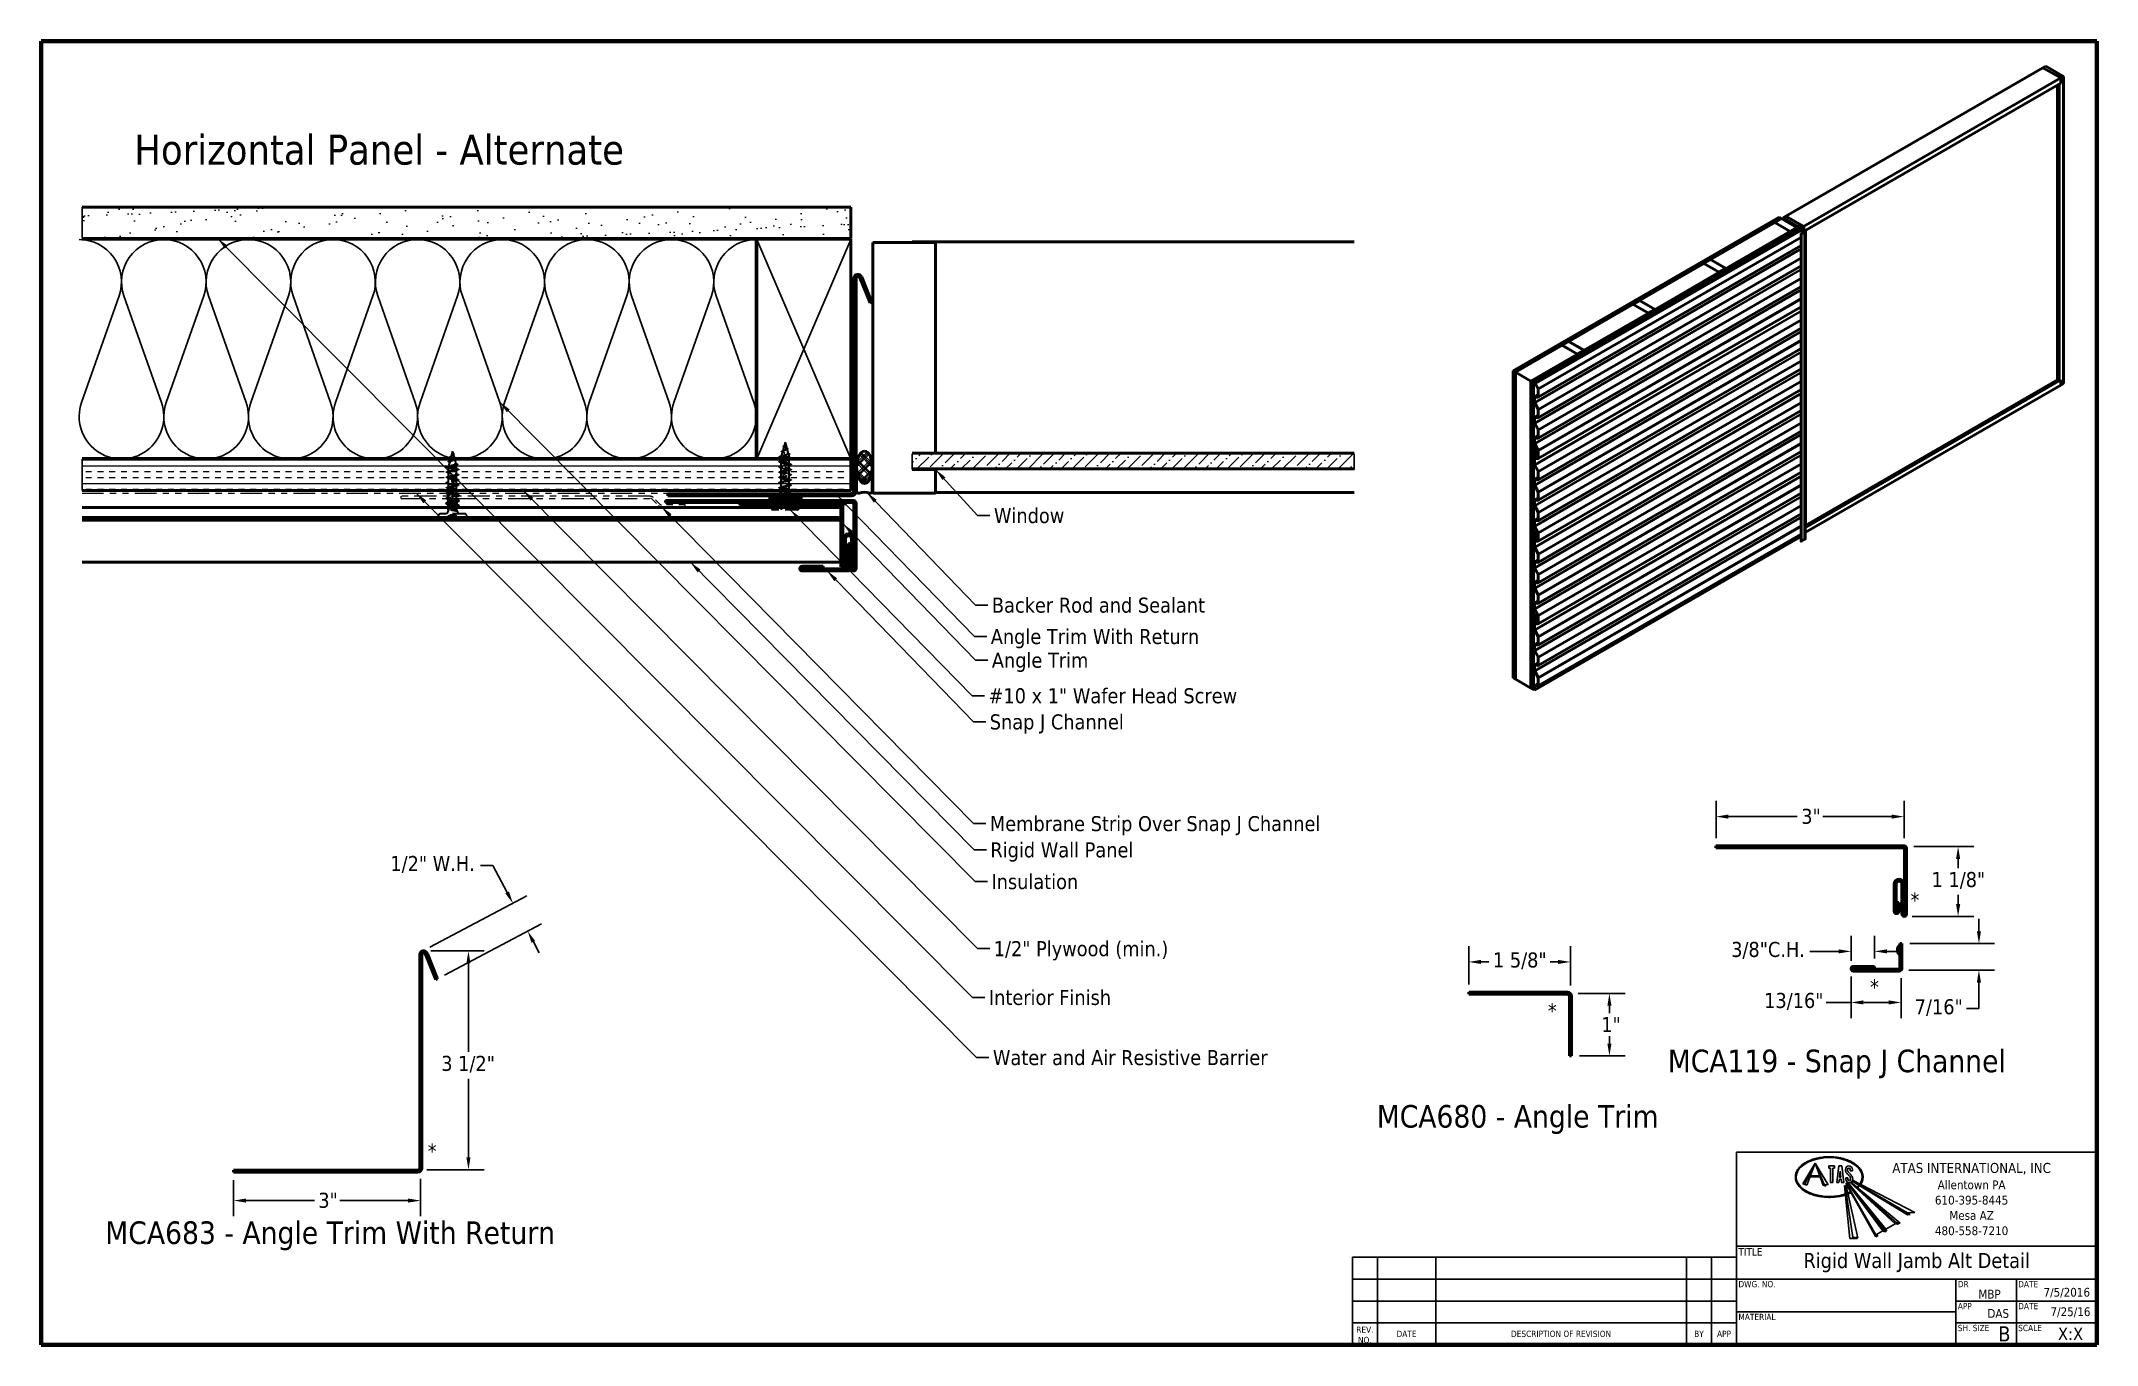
# Model space of a CAD drawing. Header units: inches. Extents: x 0.6 to 33.4, y 0.6 to 21.4.
import ezdxf

# ---------------------------------------------------------------- set-up
doc = ezdxf.new("R2010")
doc.units = ezdxf.units.IN
doc.header["$LTSCALE"] = 2
doc.header["$MEASUREMENT"] = 0
doc.linetypes.add('DASHED', pattern=[0.2067, 0.1654, -0.0413])
doc.linetypes.add('DOUBLE_DASH_CHAIN', pattern=[1.2403, 0.6614, -0.0827, 0.1654, -0.0827, 0.1654, -0.0827])
for name, color, linetype, lineweight in [('Border (ANSI)', 7, 'Continuous', 70), ('Dimension (ANSI)', 7, 'Continuous', 25), ('Hatch (ANSI)', 7, 'Continuous', 18), ('Hidden (ANSI)', 7, 'DASHED', 35), ('Logo', 7, 'Continuous', 25), ('Sketch Geometry (ANSI)', 7, 'Continuous', 25), ('Symbol (ANSI)', 7, 'Continuous', 25), ('Title (ANSI)', 7, 'Continuous', 50), ('Visible (ANSI)', 7, 'Continuous', 50), ('Visible Narrow (ANSI)', 7, 'Continuous', 35)]:
    doc.layers.add(name, color=color, linetype=linetype, lineweight=lineweight)
doc.styles.add('Label Text (ANSI)', font='tahoma.ttf')
doc.styles.add('Note Text (ANSI)', font='tahoma.ttf')
doc.styles.add('Title Block Info', font='tahoma.ttf')
doc.styles.add('Title Block Labels', font='tahoma.ttf')
doc.dimstyles.new('Architectural (ANSI)', dxfattribs={"dimscale": 2, "dimtxt": 0.12, "dimasz": 0.098425, "dimexe": 0.125, "dimexo": 0.0625, "dimgap": 0.031496, "dimtad": 0, "dimtih": 1, "dimtoh": 1, "dimdec": 4, "dimrnd": 1e-08, "dimzin": 3, "dimdsep": 46, "dimlunit": 4, "dimtxsty": 'Note Text (ANSI)', "dimcen": 0.09, "dimdle": 0.393701, "dimclrd": 256, "dimclre": 256, "dimclrt": 256, "dimadec": 0, "dimazin": 3, "dimtfac": 1, "dimtofl": 0, "dimtmove": 0, "dimatfit": 3, "dimfxl": 0, "dimfrac": 2, "dimtolj": 1, "dimtzin": 12, "dimlwd": -1, "dimlwe": -1, "dimarcsym": 0})
doc.dimstyles.new('Default (ANSI)$7', dxfattribs={"dimscale": 2, "dimtxt": 0.12, "dimasz": 0.098425, "dimexe": 0.125, "dimexo": 0.0625, "dimgap": 0.031496, "dimtad": 0, "dimtih": 1, "dimtoh": 1, "dimrnd": 1e-08, "dimzin": 4, "dimdsep": 46, "dimtxsty": 'Note Text (ANSI)', "dimcen": 0.09, "dimdle": 0.393701, "dimclrd": 256, "dimclre": 256, "dimclrt": 256, "dimadec": 0, "dimazin": 1, "dimtfac": 1, "dimtofl": 0, "dimtmove": 0, "dimatfit": 3, "dimfxl": 0, "dimtolj": 1, "dimtzin": 4, "dimlwd": -1, "dimlwe": -1, "dimarcsym": 0})

msp = doc.modelspace()

# ---------------------------------------------------------------- texts
at = {"layer": 'Symbol (ANSI)', "attachment_point": 1, "style": 'Note Text (ANSI)'}
for s, insert, char_height, width in [('{\\fTahoma|b0|i0;\\H0.4800;Horizontal Panel - Alternate}', (2.08647, 19.91017), 0.48, 8.0020747), ('{Window}', (15.80253, 13.9506), 0.24, 1.163436), ('{Backer Rod and Sealant}', (15.76945, 12.52142), 0.24, 3.4663857), ('{Angle Trim With Return}', (15.75162, 12.02086), 0.24, 3.4305997), ('{Angle Trim}', (15.76885, 11.64278), 0.24, 1.5810048), ('{#10 x 1" Wafer Head Screw}', (15.71572, 11.07615), 0.24, 4.0862237), ('{Rigid Wall Panel}', (15.74579, 8.61691), 0.24, 2.3369855), ('{Insulation}', (15.76285, 8.11101), 0.24, 1.4361102), ('{1/2" Plywood (min.)}', (15.79891, 7.04136), 0.24, 2.9218152), ('{Interior Finish}', (15.72214, 6.26311), 0.24, 2.0252188), ('{Water and Air Resistive Barrier}', (15.78571, 5.30344), 0.24, 4.4648948), ('{\\fTahoma|b0|i0;\\H0.3600;MCA119 - Snap J Channel}', (26.55307, 5.31007), 0.36, 5.6348459)]:
    msp.add_mtext(s, dxfattribs=dict(at, insert=insert, char_height=char_height, width=width))
at = {"layer": 'Symbol (ANSI)', "char_height": 0.24, "attachment_point": 1, "line_spacing_factor": 0.987884, "style": 'Note Text (ANSI)'}
for s, insert, width in [('{Snap J Channel\\P }', (15.73579, 10.65914), 2.2397407), ('{Membrane Strip Over Snap J Channel\\P }', (15.73826, 9.036), 5.4484277)]:
    msp.add_mtext(s, dxfattribs=dict(at, insert=insert, width=width))
at = {"layer": 'Symbol (ANSI)'}
for s, insert, char_height, attachment_point, style in [('{*}', (30.42689, 7.81699), 0.24, 1, 'Note Text (ANSI)'), ('{*}', (29.78067, 6.43056), 0.24, 1, 'Note Text (ANSI)'), ('{*}', (24.64062, 6.04981), 0.24, 1, 'Note Text (ANSI)'), ('MCA680 - Angle Trim', (21.90994, 3.96381), 0.36, 7, 'Label Text (ANSI)'), ('{*}', (6.76814, 3.81146), 0.24, 1, 'Note Text (ANSI)'), ('MCA683 - Angle Trim With Return', (1.62461, 2.1076), 0.36, 7, 'Label Text (ANSI)')]:
    msp.add_mtext(s, dxfattribs=dict(at, insert=insert, char_height=char_height, attachment_point=attachment_point, style=style))

# ---------------------------------------------------------------- blocks, each defined once
blk = doc.blocks.new('Borders ATAS A Border')
at = {"layer": 'Border (ANSI)'}
for p, q in [((0.3, 10.7), (0.3, 0.3)), ((16.7, 10.7), (0.3, 10.7)), ((16.7, 0.3), (16.7, 10.7)), ((0.3, 0.3), (16.7, 0.3))]:
    blk.add_line(p, q, dxfattribs=at)
blk = doc.blocks.new('Title Blocks ATAS A-B Title Block')
at = {"layer": 'Logo', "linetype": 'Continuous'}
for p, q in [((5.513, 4.03), (5.609, 4.196)), ((5.528, 4.034), (5.609, 4.196)), ((5.609, 4.196), (5.544, 4.019)), ((5.714, 4.023), (5.609, 4.196)), ((5.609, 4.196), (5.673, 4.019)), ((5.681, 4.026), (5.609, 4.196)), ((5.719, 4.174), (5.719, 4.157)), ((5.719, 4.174), (5.764, 4.174)), ((5.719, 4.157), (5.733, 4.157)), ((5.733, 4.157), (5.733, 4.041)), ((5.75, 4.157), (5.764, 4.157)), ((5.75, 4.157), (5.75, 4.041)), ((5.764, 4.157), (5.764, 4.174)), ((5.799, 4.174), (5.783, 4.041)), ((5.799, 4.174), (5.822, 4.174)), ((5.81, 4.131), (5.805, 4.085)), ((5.81, 4.131), (5.816, 4.085)), ((5.822, 4.174), (5.838, 4.041)), ((5.852, 4.135), (5.851, 4.146)), ((5.852, 4.134), (5.852, 4.135)), ((5.854, 4.13), (5.852, 4.134)), ((5.854, 4.129), (5.854, 4.13)), ((5.855, 4.127), (5.854, 4.129)), ((5.856, 4.124), (5.855, 4.127)), ((5.858, 4.122), (5.856, 4.124)), ((5.86, 4.119), (5.858, 4.122)), ((5.858, 4.122), (5.858, 4.122)), ((5.861, 4.119), (5.86, 4.119)), ((5.863, 4.115), (5.861, 4.119)), ((5.868, 4.109), (5.863, 4.115)), ((5.868, 4.135), (5.868, 4.146)), ((5.873, 4.128), (5.868, 4.135)), ((5.869, 4.108), (5.868, 4.109)), ((5.87, 4.107), (5.869, 4.108)), ((5.87, 4.107), (5.875, 4.102)), ((5.874, 4.126), (5.873, 4.128)), ((5.883, 4.116), (5.874, 4.126)), ((5.875, 4.102), (5.879, 4.098)), ((5.886, 4.112), (5.883, 4.116)), ((5.891, 4.107), (5.886, 4.112)), ((5.89, 4.146), (5.89, 4.135)), ((5.907, 4.135), (5.89, 4.135)), ((5.891, 4.107), (5.892, 4.106)), ((5.892, 4.106), (5.893, 4.105)), ((5.893, 4.105), (5.898, 4.099)), ((5.907, 4.146), (5.907, 4.135)), ((5.544, 4.019), (5.513, 4.03)), ((5.544, 4.019), (5.528, 4.034)), ((5.568, 4.086), (5.649, 4.086)), ((5.572, 4.096), (5.645, 4.096)), ((5.673, 4.019), (5.681, 4.026)), ((5.673, 4.019), (5.695, 4.013)), ((5.681, 4.026), (5.714, 4.023)), ((5.69, 4.026), (5.695, 4.013)), ((5.733, 4.041), (5.75, 4.041)), ((5.783, 4.041), (5.799, 4.041)), ((5.803, 4.068), (5.799, 4.041)), ((5.803, 4.068), (5.818, 4.068)), ((5.805, 4.085), (5.816, 4.085)), ((5.818, 4.068), (5.821, 4.041)), ((5.821, 4.041), (5.838, 4.041)), ((5.886, 3.594), (5.845, 4.014)), ((5.845, 4.014), (5.849, 4.014)), ((5.849, 4.015), (5.85, 4.017)), ((5.91, 3.604), (5.849, 4.015)), ((5.85, 4.017), (5.851, 4.016)), ((5.851, 4.016), (5.853, 4.015)), ((5.853, 4.015), (5.855, 4.016)), ((5.855, 4.068), (5.855, 4.079)), ((5.855, 4.079), (5.871, 4.079)), ((5.856, 4.017), (5.855, 4.016)), ((5.857, 4.016), (5.856, 4.017)), ((5.857, 4.035), (5.866, 4.04)), ((5.857, 4.035), (6.095, 3.623)), ((5.857, 4.035), (5.857, 4.032)), ((5.857, 4.032), (6.095, 3.607)), ((5.857, 4.016), (5.95, 3.601)), ((6.151, 3.655), (5.866, 4.04)), ((5.866, 4.04), (5.868, 4.039)), ((5.868, 4.039), (5.87, 4.04)), ((5.868, 4.039), (6.165, 3.647)), ((5.87, 4.042), (5.871, 4.043)), ((5.87, 4.042), (6.175, 3.669)), ((5.87, 4.042), (5.87, 4.04)), ((6.178, 3.654), (5.87, 4.04)), ((5.871, 4.068), (5.871, 4.079)), ((5.879, 4.098), (5.887, 4.089)), ((5.887, 4.089), (5.888, 4.087)), ((5.888, 4.087), (5.893, 4.079)), ((6.247, 3.711), (5.889, 4.042)), ((5.892, 4.042), (6.261, 3.717)), ((5.893, 4.079), (5.893, 4.068)), ((6.287, 3.718), (5.895, 4.044)), ((5.898, 4.099), (5.901, 4.096)), ((5.901, 4.096), (5.901, 4.096)), ((5.901, 4.096), (5.903, 4.093)), ((5.903, 4.093), (5.904, 4.092)), ((5.904, 4.092), (5.905, 4.09)), ((5.905, 4.09), (5.906, 4.087)), ((5.905, 4.052), (6.348, 3.784)), ((5.906, 4.087), (5.907, 4.086)), ((6.348, 3.8), (5.906, 4.055)), ((5.907, 4.086), (5.908, 4.084)), ((5.908, 4.084), (5.909, 4.081)), ((5.909, 4.081), (5.909, 4.079)), ((5.909, 4.079), (5.91, 4.068)), ((5.909, 4.061), (6.404, 3.803)), ((6.348, 3.8), (6.404, 3.803)), ((6.348, 3.784), (6.348, 3.8)), ((6.369, 3.785), (6.348, 3.797)), ((6.348, 3.784), (6.369, 3.785)), ((6.095, 3.623), (6.151, 3.656)), ((6.095, 3.623), (6.095, 3.607)), ((6.095, 3.607), (6.109, 3.615)), ((6.109, 3.615), (6.102, 3.627)), ((6.151, 3.656), (6.165, 3.647)), ((6.165, 3.647), (6.178, 3.655)), ((6.175, 3.669), (6.247, 3.711)), ((6.175, 3.669), (6.178, 3.655)), ((6.247, 3.711), (6.268, 3.709)), ((6.261, 3.718), (6.262, 3.719)), ((6.261, 3.718), (6.261, 3.718)), ((6.261, 3.718), (6.261, 3.718)), ((6.262, 3.716), (6.261, 3.718)), ((6.262, 3.719), (6.264, 3.72)), ((6.265, 3.715), (6.262, 3.716)), ((6.264, 3.72), (6.272, 3.719)), ((6.267, 3.715), (6.265, 3.715)), ((6.269, 3.716), (6.267, 3.715)), ((6.268, 3.709), (6.271, 3.709)), ((6.269, 3.716), (6.269, 3.716)), ((6.272, 3.715), (6.269, 3.716)), ((6.271, 3.709), (6.272, 3.709)), ((6.272, 3.719), (6.279, 3.716)), ((6.274, 3.713), (6.272, 3.715)), ((6.272, 3.709), (6.273, 3.71)), ((6.273, 3.71), (6.274, 3.712)), ((6.274, 3.712), (6.274, 3.713)), ((6.279, 3.716), (6.284, 3.716)), ((6.284, 3.716), (6.287, 3.718)), ((5.886, 3.594), (5.944, 3.595)), ((5.909, 3.597), (5.91, 3.605)), ((5.91, 3.605), (5.918, 3.605)), ((5.918, 3.605), (5.929, 3.598)), ((5.929, 3.598), (5.94, 3.605)), ((5.944, 3.607), (5.94, 3.605)), ((5.95, 3.601), (5.944, 3.607)), ((5.944, 3.595), (5.95, 3.601))]:
    blk.add_line(p, q, dxfattribs=at)
at = {"layer": 'Logo', "color": 7, "linetype": 'Continuous', "lineweight": 25}
blk.add_line((5.901, 4.048), (5.903, 4.05), dxfattribs=at)
at = {"layer": 'Logo', "linetype": 'Continuous'}
for centre, radius, start, end in [((5.879, 4.146), 0.0277, 0, 180), ((5.879, 4.146), 0.0111, 0, 180), ((5.882, 4.068), 0.0277, 180, 0), ((5.882, 4.068), 0.0111, 180, 0)]:
    blk.add_arc(centre, radius, start, end, dxfattribs=at)
at = {"layer": 'Logo'}
for start_param, end_param in [(5.920587, 11.509279), (5.311273, 5.424577), (5.721945, 5.844109)]:
    blk.add_ellipse((5.722, 4.085), major_axis=(0.263, 0), ratio=0.589286, start_param=start_param, end_param=end_param, dxfattribs=at)
for points in [[(5.974, 4.027), (5.987, 4.054), (5.992, 4.083), (5.988, 4.112), (5.976, 4.14), (5.956, 4.166), (5.929, 4.189), (5.896, 4.209), (5.858, 4.225), (5.816, 4.237), (5.772, 4.244), (5.725, 4.247), (5.679, 4.245), (5.634, 4.238), (5.591, 4.227), (5.553, 4.211), (5.519, 4.192), (5.491, 4.169), (5.47, 4.144), (5.457, 4.116), (5.452, 4.087), (5.456, 4.058), (5.468, 4.03), (5.487, 4.004), (5.514, 3.981), (5.547, 3.961), (5.585, 3.945), (5.627, 3.933), (5.672, 3.926), (5.718, 3.923), (5.764, 3.925), (5.809, 3.931), (5.852, 3.943)], [(5.872, 3.95), (5.878, 3.952), (5.885, 3.955), (5.891, 3.958), (5.897, 3.961)], [(5.95, 3.998), (5.954, 4.002), (5.959, 4.006), (5.962, 4.011), (5.966, 4.015)]]:
    blk.add_spline(points, degree=3, dxfattribs=at)
at = {"layer": 'Sketch Geometry (ANSI)'}
for p, q in [((7.858, 4.284), (4.983, 4.284)), ((4.983, 4.284), (4.983, 2.746)), ((7.858, 2.746), (7.858, 4.284)), ((1.918, 3.446), (1.918, 2.746)), ((4.983, 3.446), (1.918, 3.446)), ((2.118, 3.446), (2.118, 2.746)), ((2.583, 3.446), (2.583, 2.746)), ((4.583, 3.446), (4.583, 2.746)), ((4.783, 3.446), (4.783, 2.746)), ((4.983, 3.534), (7.858, 3.534)), ((1.918, 3.271), (4.983, 3.271)), ((4.983, 3.271), (7.858, 3.271)), ((6.733, 3.271), (6.733, 2.746)), ((7.215, 3.271), (7.215, 2.746)), ((1.918, 3.096), (4.983, 3.096)), ((4.983, 3.009), (6.733, 3.009)), ((6.733, 3.096), (7.858, 3.096)), ((1.918, 2.921), (4.983, 2.921)), ((6.733, 2.921), (7.858, 2.921)), ((1.918, 2.746), (4.983, 2.746)), ((4.983, 2.746), (7.858, 2.746))]:
    blk.add_line(p, q, dxfattribs=at)
at = {"layer": 'Symbol (ANSI)', "char_height": 0.05, "attachment_point": 5, "style": 'Title Block Labels'}
for s, insert, line_spacing_factor in [('{\\H1.6x;ATAS INTERNATIONAL, INC\\P\\H0.875x;Allentown PA\\H1.3631x; \\H0.73365x;\\P610-395-8445\\H1.1376x; \\H0.87902x;\\PMesa AZ\\H1.1946x; \\H0.83708x;\\P480-558-7210\\H1.1855x; }', (6.858, 3.909), 1.04605), ('REV.\\PNO.', (2.018, 2.826), 0.987884)]:
    blk.add_mtext(s, dxfattribs=dict(at, insert=insert, line_spacing_factor=line_spacing_factor))
at = {"layer": 'Symbol (ANSI)'}
for s, insert, char_height, attachment_point, style in [('\\fTahoma|b0|i0;\\H0.0600;TITLE', (4.998, 3.519), 0.06, 1, 'Title Block Labels'), ('DWG. NO.', (4.998, 3.256), 0.05, 1, 'Title Block Labels'), ('DR', (6.748, 3.256), 0.05, 1, 'Title Block Labels'), ('MBP', (7.09, 3.116), 0.07, 9, 'Title Block Info'), ('DATE', (7.23, 3.256), 0.05, 1, 'Title Block Labels'), ('MATERIAL', (4.998, 2.994), 0.05, 1, 'Title Block Labels'), ('APP', (6.748, 3.081), 0.05, 1, 'Title Block Labels'), ('DAS', (7.157, 2.961), 0.07, 9, 'Title Block Info'), ('DATE', (7.23, 3.081), 0.05, 1, 'Title Block Labels'), ('7/25/16', (7.806, 2.967), 0.07, 9, 'Title Block Info'), ('DATE', (2.35, 2.834), 0.05, 5, 'Title Block Labels'), ('DESCRIPTION OF REVISION', (3.583, 2.834), 0.05, 5, 'Title Block Labels'), ('BY', (4.683, 2.834), 0.05, 5, 'Title Block Labels'), ('APP', (4.883, 2.834), 0.05, 5, 'Title Block Labels'), ('SH. SIZE', (6.748, 2.906), 0.05, 1, 'Title Block Labels'), ('SCALE', (7.23, 2.906), 0.05, 1, 'Title Block Labels'), ('\\fTahoma|b0|i0;\\H0.1000;X:X', (7.748, 2.834), 0.1, 6, 'Title Block Info')]:
    blk.add_mtext(s, dxfattribs=dict(at, insert=insert, char_height=char_height, attachment_point=attachment_point, style=style))
for tag, p, height, style in [('CREATION_DATE_001', (7.432, 3.131), 0.07, 'Title Block Info'), ('Sheet_Size_001', (7.071, 2.774), 0.12, 'Note Text (ANSI)')]:
    blk.add_attdef(tag, p, '', height=height, dxfattribs=dict(at, style=style))
at = {"layer": 'Title (ANSI)', "attachment_point": 5, "style": 'Note Text (ANSI)'}
for s, insert, char_height in [('Rigid Wall Jamb Alt Detail', (6.42, 3.402), 0.12), ('\\fTahoma|b0|i0;\\H0.1000; ', (5.858, 3.14), 0.1), ('\\fTahoma|b0|i0;\\H0.1000; ', (5.858, 2.877), 0.1)]:
    blk.add_mtext(s, dxfattribs=dict(at, insert=insert, char_height=char_height))
blk = doc.blocks.new('*D8')
at = {"layer": 'Defpoints', "color": 0, "transparency": 16777216}
for p in [(3.672, 3.353), (6.653, 3.372), (6.653, 2.902)]:
    blk.add_point(p, dxfattribs=at)
at = {"layer": 'Dimension (ANSI)', "transparency": 16777216}
for p, q in [((3.672, 3.228), (3.672, 2.652)), ((6.653, 3.247), (6.653, 2.652)), ((3.869, 2.902), (4.96, 2.902)), ((6.456, 2.902), (5.365, 2.902))]:
    blk.add_line(p, q, dxfattribs=at)
for points in [[(3.869, 2.935), (3.869, 2.87), (3.672, 2.902)], [(6.456, 2.935), (6.456, 2.87), (6.653, 2.902)]]:
    blk.add_solid(points, dxfattribs=at)
at = {"layer": 'Dimension (ANSI)', "transparency": 16777216, "insert": (5.023, 3.027), "char_height": 0.24, "attachment_point": 1, "style": 'Note Text (ANSI)'}
blk.add_mtext('\\A1;3"', dxfattribs=at)
blk = doc.blocks.new('*D9')
at = {"layer": 'Defpoints', "color": 0, "transparency": 16777216}
for p in [(6.692, 6.884), (7.418, 6.884), (6.63, 3.395)]:
    blk.add_point(p, dxfattribs=at)
at = {"layer": 'Dimension (ANSI)', "transparency": 16777216}
for p, q in [((6.817, 6.884), (7.668, 6.884)), ((7.418, 6.687), (7.418, 5.274)), ((7.418, 3.592), (7.418, 4.845)), ((6.755, 3.395), (7.668, 3.395))]:
    blk.add_line(p, q, dxfattribs=at)
for points in [[(7.385, 6.687), (7.451, 6.687), (7.418, 6.884)], [(7.385, 3.592), (7.451, 3.592), (7.418, 3.395)]]:
    blk.add_solid(points, dxfattribs=at)
at = {"layer": 'Dimension (ANSI)', "transparency": 16777216, "insert": (6.984, 5.211), "char_height": 0.24, "attachment_point": 1, "style": 'Note Text (ANSI)'}
blk.add_mtext('\\A1;3 1/2"', dxfattribs=at)
blk = doc.blocks.new('*D10')
at = {"layer": 'Defpoints', "color": 0, "transparency": 16777216}
for p in [(8.362, 7.202), (6.692, 6.884), (6.927, 6.441)]:
    blk.add_point(p, dxfattribs=at)
at = {"layer": 'Dimension (ANSI)', "transparency": 16777216}
for p, q in [((7.807, 8.248), (7.611, 8.248)), ((8.035, 7.819), (7.807, 8.248)), ((6.802, 6.943), (8.348, 7.762)), ((7.037, 6.5), (8.583, 7.319)), ((8.454, 7.028), (8.546, 6.854))]:
    blk.add_line(p, q, dxfattribs=at)
for points in [[(8.064, 7.834), (8.006, 7.804), (8.127, 7.645)], [(8.483, 7.044), (8.425, 7.013), (8.362, 7.202)]]:
    blk.add_solid(points, dxfattribs=at)
at = {"layer": 'Dimension (ANSI)', "transparency": 16777216, "insert": (6.172, 8.4), "char_height": 0.24, "attachment_point": 1, "style": 'Note Text (ANSI)'}
blk.add_mtext('\\A1;1/2"{ W.H.}', dxfattribs=at)
blk = doc.blocks.new('*D11')
at = {"layer": 'Defpoints', "color": 0, "transparency": 16777216}
for p in [(30.352, 8.549), (31.186, 8.549), (30.328, 7.436)]:
    blk.add_point(p, dxfattribs=at)
at = {"layer": 'Dimension (ANSI)', "transparency": 16777216}
for p, q in [((30.477, 8.549), (31.436, 8.549)), ((31.186, 8.352), (31.186, 8.207)), ((31.186, 7.633), (31.186, 7.778)), ((30.453, 7.436), (31.436, 7.436))]:
    blk.add_line(p, q, dxfattribs=at)
for points in [[(31.153, 8.352), (31.219, 8.352), (31.186, 8.549)], [(31.153, 7.633), (31.219, 7.633), (31.186, 7.436)]]:
    blk.add_solid(points, dxfattribs=at)
at = {"layer": 'Dimension (ANSI)', "transparency": 16777216, "insert": (30.762, 8.144), "char_height": 0.24, "attachment_point": 1, "style": 'Note Text (ANSI)'}
blk.add_mtext('\\A1;1 1/8"', dxfattribs=at)
blk = doc.blocks.new('*D12')
at = {"layer": 'Defpoints', "color": 0, "transparency": 16777216}
for p in [(30.323, 9.028), (27.323, 8.561), (30.323, 8.561)]:
    blk.add_point(p, dxfattribs=at)
at = {"layer": 'Dimension (ANSI)', "transparency": 16777216}
for p, q in [((27.323, 8.686), (27.323, 9.278)), ((30.323, 8.686), (30.323, 9.278)), ((27.519, 9.028), (28.62, 9.028)), ((30.126, 9.028), (29.025, 9.028))]:
    blk.add_line(p, q, dxfattribs=at)
for points in [[(27.519, 9.061), (27.519, 8.995), (27.323, 9.028)], [(30.126, 9.061), (30.126, 8.995), (30.323, 9.028)]]:
    blk.add_solid(points, dxfattribs=at)
at = {"layer": 'Dimension (ANSI)', "transparency": 16777216, "insert": (28.683, 9.153), "char_height": 0.24, "attachment_point": 1, "style": 'Note Text (ANSI)'}
blk.add_mtext('\\A1;3"', dxfattribs=at)
blk = doc.blocks.new('*D13')
at = {"layer": 'Defpoints', "color": 0, "transparency": 16777216}
for p in [(30.29, 7.002), (30.277, 6.577), (31.518, 6.577)]:
    blk.add_point(p, dxfattribs=at)
at = {"layer": 'Dimension (ANSI)', "transparency": 16777216}
for p, q in [((31.518, 7.199), (31.518, 7.396)), ((30.415, 7.002), (31.768, 7.002)), ((30.402, 6.577), (31.768, 6.577)), ((31.518, 6.38), (31.518, 5.964)), ((31.518, 5.964), (31.321, 5.964))]:
    blk.add_line(p, q, dxfattribs=at)
for points in [[(31.485, 7.199), (31.551, 7.199), (31.518, 7.002)], [(31.485, 6.38), (31.551, 6.38), (31.518, 6.577)]]:
    blk.add_solid(points, dxfattribs=at)
at = {"layer": 'Dimension (ANSI)', "transparency": 16777216, "insert": (30.493, 6.115), "char_height": 0.24, "attachment_point": 1, "style": 'Note Text (ANSI)'}
blk.add_mtext('\\A1;7/16"', dxfattribs=at)
blk = doc.blocks.new('*D14')
at = {"layer": 'Defpoints', "color": 0, "transparency": 16777216}
for p in [(29.477, 6.601), (30.277, 6.577), (29.477, 6.063)]:
    blk.add_point(p, dxfattribs=at)
at = {"layer": 'Dimension (ANSI)', "transparency": 16777216}
for p, q in [((29.477, 6.476), (29.477, 5.813)), ((30.277, 6.452), (30.277, 5.813)), ((29.477, 6.063), (29.079, 6.063)), ((30.08, 6.063), (29.674, 6.063))]:
    blk.add_line(p, q, dxfattribs=at)
for points in [[(29.674, 6.096), (29.674, 6.031), (29.477, 6.063)], [(30.08, 6.096), (30.08, 6.031), (30.277, 6.063)]]:
    blk.add_solid(points, dxfattribs=at)
at = {"layer": 'Dimension (ANSI)', "transparency": 16777216, "insert": (28.091, 6.215), "char_height": 0.24, "attachment_point": 1, "style": 'Note Text (ANSI)'}
blk.add_mtext('\\A1;13/16"', dxfattribs=at)
blk = doc.blocks.new('*D15')
at = {"layer": 'Defpoints', "color": 0, "transparency": 16777216}
for p in [(24.999, 6.709), (23.377, 6.226), (24.999, 6.207)]:
    blk.add_point(p, dxfattribs=at)
at = {"layer": 'Dimension (ANSI)', "transparency": 16777216}
for p, q in [((23.377, 6.351), (23.377, 6.959)), ((24.999, 6.332), (24.999, 6.959)), ((23.574, 6.709), (23.701, 6.709)), ((24.802, 6.709), (24.675, 6.709))]:
    blk.add_line(p, q, dxfattribs=at)
for points in [[(23.574, 6.742), (23.574, 6.677), (23.377, 6.709)], [(24.802, 6.742), (24.802, 6.677), (24.999, 6.709)]]:
    blk.add_solid(points, dxfattribs=at)
at = {"layer": 'Dimension (ANSI)', "transparency": 16777216, "insert": (23.764, 6.861), "char_height": 0.24, "attachment_point": 1, "style": 'Note Text (ANSI)'}
blk.add_mtext('\\A1;1 5/8"', dxfattribs=at)
blk = doc.blocks.new('*D16')
at = {"layer": 'Defpoints', "color": 0, "transparency": 16777216}
for p in [(24.999, 6.207), (25.018, 5.21), (25.622, 5.21)]:
    blk.add_point(p, dxfattribs=at)
at = {"layer": 'Dimension (ANSI)', "transparency": 16777216}
for p, q in [((25.124, 6.207), (25.872, 6.207)), ((25.622, 6.01), (25.622, 5.892)), ((25.622, 5.407), (25.622, 5.525)), ((25.143, 5.21), (25.872, 5.21))]:
    blk.add_line(p, q, dxfattribs=at)
for points in [[(25.59, 6.01), (25.655, 6.01), (25.622, 6.207)], [(25.59, 5.407), (25.655, 5.407), (25.622, 5.21)]]:
    blk.add_solid(points, dxfattribs=at)
at = {"layer": 'Dimension (ANSI)', "transparency": 16777216, "insert": (25.493, 5.829), "char_height": 0.24, "attachment_point": 1, "style": 'Note Text (ANSI)'}
blk.add_mtext('\\A1;1"', dxfattribs=at)
blk = doc.blocks.new('*D17')
at = {"layer": 'Defpoints', "color": 0, "transparency": 16777216}
for p in [(29.477, 6.878), (29.477, 6.601), (29.852, 6.638)]:
    blk.add_point(p, dxfattribs=at)
at = {"layer": 'Dimension (ANSI)', "transparency": 16777216}
for p, q in [((29.477, 6.726), (29.477, 7.128)), ((29.852, 6.763), (29.852, 7.128)), ((29.28, 6.878), (28.821, 6.878)), ((30.049, 6.878), (30.246, 6.878))]:
    blk.add_line(p, q, dxfattribs=at)
for points in [[(29.28, 6.91), (29.28, 6.845), (29.477, 6.878)], [(30.049, 6.91), (30.049, 6.845), (29.852, 6.878)]]:
    blk.add_solid(points, dxfattribs=at)
at = {"layer": 'Dimension (ANSI)', "transparency": 16777216, "insert": (27.565, 7.029), "char_height": 0.24, "attachment_point": 1, "style": 'Note Text (ANSI)'}
blk.add_mtext('\\A1;3/8"{C.H.}', dxfattribs=at)

# ---------------------------------------------------------------- dimensions: what is measured, and where the dimension line sits
at = {"layer": 'Dimension (ANSI)'}
for base, p1, p2, angle, override, picture, middle in [((30.32255, 9.02784), (27.32255, 8.56084), (30.32255, 8.56084), 180, {"dimtih": 0, "dimtoh": 0, "dimdec": 4, "dimlfac": 1, "dimtp": 0, "dimtm": 0, "dimtdec": 2, "dimatfit": 1}, '*D12', (28.82255, 9.02784)), ((31.18623, 8.54854), (30.32755, 7.43584), (30.35224, 8.54854), 90, {"dimdec": 4, "dimlfac": 1, "dimtp": 0, "dimtm": 0, "dimtdec": 2, "dimatfit": 1}, '*D11', (31.18623, 7.99219)), ((31.51805, 6.57676), (30.28961, 7.00196), (30.2773, 6.57676), 90, {"dimdec": 4, "dimlfac": 1, "dimtp": 0, "dimtm": 0, "dimtdec": 2, "dimatfit": 1}, '*D13', (30.87572, 5.96382)), ((24.999062, 6.709331), (23.376807, 6.225675), (24.999062, 6.20693), 180, {"dimtih": 0, "dimtoh": 0, "dimdec": 4, "dimlfac": 1, "dimtp": 0, "dimtm": 0, "dimtdec": 2, "dimatfit": 1}, '*D15', (24.187934, 6.709331)), ((7.417876, 6.884297), (6.630474, 3.394845), (6.691635, 6.884297), 90, {"dimdec": 4, "dimlfac": 1, "dimtp": 0, "dimtm": 0, "dimtdec": 2, "dimatfit": 1}, '*D9', (7.417876, 5.059198)), ((29.47711, 6.06334), (30.2773, 6.57676), (29.47711, 6.60146), 180, {"dimtih": 0, "dimtoh": 0, "dimdec": 4, "dimlfac": 1, "dimtp": 0, "dimtm": 0, "dimtdec": 2, "dimatfit": 2}, '*D14', (28.55383, 6.06334)), ((25.622397, 5.209675), (24.999062, 6.20693), (25.017807, 5.209675), 90, {"dimdec": 4, "dimlfac": 1, "dimtp": 0, "dimtm": 0, "dimtdec": 2, "dimatfit": 1}, '*D16', (25.622397, 5.708303)), ((6.653102, 2.902425), (3.671847, 3.353473), (6.653102, 3.372218), 180, {"dimtih": 0, "dimtoh": 0, "dimdec": 4, "dimlfac": 1, "dimtp": 0, "dimtm": 0, "dimtdec": 2, "dimatfit": 1}, '*D8', (5.162474, 2.902425))]:
    dim = msp.add_linear_dim(base=base, p1=p1, p2=p2, angle=angle, dimstyle='Architectural (ANSI)', override=override, dxfattribs=at)
    dim.commit()
    dim.dimension.update_dxf_attribs({"geometry": picture, "text_midpoint": middle, "dimtype": 160})
for base, p1, p2, angle, text, override, picture, middle in [((8.36197, 7.2021), (6.69164, 6.8843), (6.92652, 6.4412), 117.927247, '<>{ W.H.}', {"dimdec": 4, "dimlfac": 1, "dimtp": 0, "dimtm": 0, "dimtdec": 2, "dimatfit": 1}, '*D10', (6.8598, 8.24828)), ((29.47711, 6.87754), (29.85211, 6.63846), (29.47711, 6.60146), 180, '<>{C.H.}', {"dimtih": 0, "dimtoh": 0, "dimdec": 4, "dimlfac": 1, "dimtp": 0, "dimtm": 0, "dimtdec": 2, "dimatfit": 1}, '*D17', (28.16138, 6.87754))]:
    dim = msp.add_linear_dim(base=base, p1=p1, p2=p2, angle=angle, text=text, dimstyle='Architectural (ANSI)', override=override, dxfattribs=at)
    dim.commit()
    dim.dimension.update_dxf_attribs({"geometry": picture, "text_midpoint": middle, "dimtype": 160})

# ---------------------------------------------------------------- hatches: boundary and pattern name
at = {"layer": 'Hatch (ANSI)', "true_color": 0x804000}
h = msp.add_hatch(dxfattribs=at)
h.set_pattern_fill('AR-SAND', color=36, scale=0.25, angle=45, style=0)
h.paths.add_polyline_path([(1.25303, 18.25166), (1.25303, 18.75166), (13.51762, 18.75166), (13.51762, 18.25166)])
at = {"layer": 'Hatch (ANSI)'}
h = msp.add_hatch(dxfattribs=at)
h.set_pattern_fill('CUST29', color=256, style=0, pattern_type=2)
h.set_pattern_definition([(45, (0, 0), (-0.08838835, 0.08838835), []), (45, (0.03125, 0), (-0.08838835, 0.08838835), []), (45, (0.0625, 0), (-0.08838835, 0.08838835), []), (135, (0, 0), (-0.08838835, -0.08838835), []), (135, (0.03125, 0), (-0.08838835, -0.08838835), []), (135, (0.0625, 0), (-0.08838835, -0.08838835), [])])
edge = h.paths.add_edge_path()
edge.add_ellipse((13.73662, 14.60913), major_axis=(0, -0.25), ratio=0.5, start_angle=0, end_angle=360)
at = {"layer": 'Hatch (ANSI)', "true_color": 0x0080ff}
h = msp.add_hatch(dxfattribs=at)
h.set_pattern_fill('ANSI36', color=150, style=0)
h.paths.add_polyline_path([(21.54888, 14.82466), (14.49662, 14.82466), (14.49662, 14.57466), (21.54888, 14.57466)])
at = {"layer": 'Hatch (ANSI)', "true_color": 0x804000}
h = msp.add_hatch(dxfattribs=at)
h.set_pattern_fill('INSUL', color=36, scale=0.75, style=0)
h.paths.add_polyline_path([(1.25303, 14.23166), (1.25303, 14.73166), (13.51762, 14.73166), (13.51762, 14.23166)])

# ---------------------------------------------------------------- linework, layer by layer
at = {"layer": 'Hidden (ANSI)', "ltscale": 0.028305}
msp.add_line((7.14026, 14.77048), (7.13256, 14.74166), dxfattribs=at)
at = {"layer": 'Hidden (ANSI)', "ltscale": 0.082134}
msp.add_line((7.16412, 14.85966), (7.14181, 14.77625), dxfattribs=at)
at = {"layer": 'Hidden (ANSI)', "ltscale": 0.042539}
msp.add_line((7.16412, 14.85966), (7.17569, 14.81641), dxfattribs=at)
at = {"layer": 'Hidden (ANSI)', "ltscale": 0.070364}
msp.add_line((7.17656, 14.81314), (7.19568, 14.74166), dxfattribs=at)
at = {"layer": 'Hidden (ANSI)', "ltscale": 0.004328}
msp.add_line((12.40632, 14.76516), (12.40512, 14.76066), dxfattribs=at)
at = {"layer": 'Hidden (ANSI)', "ltscale": 0.194373}
for p, q in [((12.53512, 14.76066), (12.40512, 14.76066)), ((7.22912, 13.92166), (7.09912, 13.92166))]:
    msp.add_line(p, q, dxfattribs=at)
at = {"layer": 'Hidden (ANSI)', "ltscale": 0.017995}
for p, q in [((12.40512, 14.74166), (12.40512, 14.76066)), ((12.53512, 14.74166), (12.53512, 14.76066))]:
    msp.add_line(p, q, dxfattribs=at)
at = {"layer": 'Hidden (ANSI)', "ltscale": 0.069707}
msp.add_line((12.42915, 14.85048), (12.4102, 14.77967), dxfattribs=at)
at = {"layer": 'Hidden (ANSI)', "ltscale": 0.074634}
msp.add_line((12.45197, 14.93581), (12.43169, 14.86), dxfattribs=at)
at = {"layer": 'Hidden (ANSI)', "ltscale": 0.062337}
msp.add_line((12.47012, 15.00366), (12.45318, 14.94033), dxfattribs=at)
at = {"layer": 'Hidden (ANSI)', "ltscale": 0.022741}
msp.add_line((12.47012, 15.00366), (12.47632, 14.98049), dxfattribs=at)
at = {"layer": 'Hidden (ANSI)', "ltscale": 0.077103}
msp.add_line((12.47686, 14.97848), (12.4978, 14.90017), dxfattribs=at)
at = {"layer": 'Hidden (ANSI)', "ltscale": 0.072171}
msp.add_line((12.49968, 14.89315), (12.51929, 14.81984), dxfattribs=at)
at = {"layer": 'Hidden (ANSI)', "ltscale": 0.046387}
msp.add_line((12.52251, 14.80782), (12.53512, 14.76066), dxfattribs=at)
at = {"layer": 'Hidden (ANSI)', "ltscale": 0.028664}
for p, q in [((7.06987, 14.60813), (7.09912, 14.61566)), ((7.09912, 14.59866), (7.06987, 14.6062)), ((12.47012, 14.75213), (12.47012, 14.75966)), ((12.47012, 14.74266), (12.47012, 14.7502))]:
    msp.add_line(p, q, dxfattribs=at)
at = {"layer": 'Hidden (ANSI)', "ltscale": 0.067416}
msp.add_line((7.11744, 14.68515), (7.09912, 14.61666), dxfattribs=at)
at = {"layer": 'Hidden (ANSI)', "ltscale": 0.0051}
msp.add_line((7.09935, 14.61666), (7.09912, 14.61666), dxfattribs=at)
at = {"layer": 'Hidden (ANSI)', "ltscale": 0.000852348}
for p, q in [((7.09912, 14.61566), (7.09912, 14.61666)), ((12.24262, 13.96066), (12.24262, 13.96166)), ((12.69762, 13.96066), (12.69762, 13.96166))]:
    msp.add_line(p, q, dxfattribs=at)
at = {"layer": 'Hidden (ANSI)', "ltscale": 0.062755}
for p, q in [((7.09912, 14.53266), (7.09912, 14.59866)), ((7.09912, 14.44966), (7.09912, 14.51566)), ((7.09912, 14.36666), (7.09912, 14.43266)), ((7.22912, 14.49116), (7.22912, 14.55716)), ((7.22912, 14.40816), (7.22912, 14.47416)), ((12.40512, 14.61441), (12.40512, 14.68041)), ((12.40512, 14.53141), (12.40512, 14.59741)), ((12.40512, 14.44841), (12.40512, 14.51441)), ((12.53512, 14.65591), (12.53512, 14.72191)), ((12.53512, 14.57291), (12.53512, 14.63891)), ((12.53512, 14.48991), (12.53512, 14.55591)), ((12.53512, 14.40691), (12.53512, 14.47291)), ((7.09912, 14.28366), (7.09912, 14.34966)), ((7.22912, 14.32516), (7.22912, 14.39116)), ((7.22912, 14.24216), (7.22912, 14.30816)), ((12.40512, 14.36541), (12.40512, 14.43141)), ((12.40512, 14.28241), (12.40512, 14.34841)), ((12.53512, 14.32391), (12.53512, 14.38991)), ((12.53512, 14.24091), (12.53512, 14.30691))]:
    msp.add_line(p, q, dxfattribs=at)
at = {"layer": 'Hidden (ANSI)', "ltscale": 0.071462}
msp.add_line((7.14301, 14.61666), (7.09935, 14.61666), dxfattribs=at)
at = {"layer": 'Hidden (ANSI)', "ltscale": 0.035139}
msp.add_line((7.12988, 14.73166), (7.12032, 14.69592), dxfattribs=at)
at = {"layer": 'Hidden (ANSI)', "ltscale": 0.117611}
msp.add_line((7.22912, 14.61666), (7.14301, 14.61666), dxfattribs=at)
at = {"layer": 'Hidden (ANSI)', "ltscale": 0.070939}
msp.add_line((7.19939, 14.72781), (7.21866, 14.65575), dxfattribs=at)
at = {"layer": 'Hidden (ANSI)', "ltscale": 0.025357}
msp.add_line((7.22221, 14.64249), (7.22912, 14.61666), dxfattribs=at)
at = {"layer": 'Hidden (ANSI)', "ltscale": 0.040375}
msp.add_line((7.22912, 14.57416), (7.22912, 14.61666), dxfattribs=at)
at = {"layer": 'Hidden (ANSI)', "ltscale": 0.032518}
for p, q in [((12.40512, 14.69741), (12.40512, 14.73166)), ((12.53512, 14.18966), (12.53512, 14.22391))]:
    msp.add_line(p, q, dxfattribs=at)
at = {"layer": 'Hidden (ANSI)', "ltscale": 0.002412}
for p, q in [((12.47012, 14.7502), (12.47012, 14.75213)), ((12.47012, 14.12963), (12.47012, 14.1277))]:
    msp.add_line(p, q, dxfattribs=at)
at = {"layer": 'Hidden (ANSI)', "ltscale": 0.033232}
msp.add_line((7.09912, 14.23166), (7.09912, 14.26666), dxfattribs=at)
at = {"layer": 'Hidden (ANSI)', "ltscale": 0.019899}
msp.add_line((7.09912, 14.20066), (7.09912, 14.22166), dxfattribs=at)
at = {"layer": 'Hidden (ANSI)', "ltscale": 0.018947}
msp.add_line((7.09912, 14.11766), (7.09912, 14.13766), dxfattribs=at)
at = {"layer": 'Hidden (ANSI)', "ltscale": 0.033708}
msp.add_line((7.22912, 14.18966), (7.22912, 14.22516), dxfattribs=at)
at = {"layer": 'Hidden (ANSI)', "ltscale": 0.004078}
for p, q in [((7.22912, 14.13778), (7.22912, 14.14216)), ((7.09912, 14.03466), (7.09912, 14.03905)), ((7.22912, 14.05478), (7.22912, 14.05916))]:
    msp.add_line(p, q, dxfattribs=at)
at = {"layer": 'Hidden (ANSI)', "ltscale": 0.030375}
for p, q in [((7.22912, 14.10566), (7.22912, 14.13766)), ((12.40512, 14.14766), (12.40512, 14.17966))]:
    msp.add_line(p, q, dxfattribs=at)
at = {"layer": 'Hidden (ANSI)', "ltscale": 0.032042}
msp.add_line((12.40512, 14.23166), (12.40512, 14.26541), dxfattribs=at)
at = {"layer": 'Hidden (ANSI)', "ltscale": 0.02109}
msp.add_line((12.40512, 14.19941), (12.40512, 14.22166), dxfattribs=at)
at = {"layer": 'Hidden (ANSI)', "ltscale": 0.021265}
msp.add_line((12.40512, 14.11523), (12.40512, 14.13766), dxfattribs=at)
at = {"layer": 'Hidden (ANSI)', "ltscale": 0.020614}
msp.add_line((12.53512, 14.15791), (12.53512, 14.17966), dxfattribs=at)
at = {"layer": 'Hidden (ANSI)', "ltscale": 0.041089}
msp.add_line((12.53512, 14.09766), (12.53512, 14.14091), dxfattribs=at)
at = {"layer": 'Hidden (ANSI)', "ltscale": 0.005614}
for p, q in [((6.93662, 13.81666), (6.93662, 13.82266)), ((7.39162, 13.81666), (7.39162, 13.82266)), ((12.40512, 14.06566), (12.40512, 14.07166))]:
    msp.add_line(p, q, dxfattribs=at)
at = {"layer": 'Hidden (ANSI)', "ltscale": 0.569855}
for p, q in [((7.35462, 13.85966), (6.97362, 13.85966)), ((7.35462, 13.77966), (6.97362, 13.77966)), ((12.66062, 14.00366), (12.27962, 14.00366)), ((12.66062, 13.92366), (12.27962, 13.92366))]:
    msp.add_line(p, q, dxfattribs=at)
at = {"layer": 'Hidden (ANSI)', "ltscale": 0.063565}
msp.add_line((7.09912, 13.92166), (7.07412, 13.85966), dxfattribs=at)
at = {"layer": 'Hidden (ANSI)', "ltscale": 0.01168}
msp.add_line((7.09912, 13.94929), (7.09912, 13.96166), dxfattribs=at)
at = {"layer": 'Hidden (ANSI)', "ltscale": 0.014537}
msp.add_line((7.09912, 13.92166), (7.09912, 13.93703), dxfattribs=at)
at = {"layer": 'Hidden (ANSI)', "ltscale": 0.053232}
for p, q in [((7.10762, 13.77966), (7.10762, 13.83566)), ((7.22062, 13.77966), (7.22062, 13.83566)), ((12.41362, 13.92366), (12.41362, 13.97966)), ((12.52662, 13.92366), (12.52662, 13.97966))]:
    msp.add_line(p, q, dxfattribs=at)
at = {"layer": 'Hidden (ANSI)', "ltscale": 0.107515}
for p, q in [((7.22062, 13.83566), (7.10762, 13.83566)), ((12.52662, 13.97966), (12.41362, 13.97966))]:
    msp.add_line(p, q, dxfattribs=at)
at = {"layer": 'Hidden (ANSI)', "ltscale": 0.003667}
msp.add_line((7.22912, 13.97221), (7.22912, 13.97616), dxfattribs=at)
at = {"layer": 'Hidden (ANSI)', "ltscale": 0.037994}
msp.add_line((7.22912, 13.92166), (7.22912, 13.96166), dxfattribs=at)
at = {"layer": 'Hidden (ANSI)', "ltscale": 0.018506}
msp.add_line((7.22912, 13.92166), (7.23643, 13.90354), dxfattribs=at)
at = {"layer": 'Hidden (ANSI)', "ltscale": 0.04146}
msp.add_line((7.2378, 13.90014), (7.25412, 13.85966), dxfattribs=at)
at = {"layer": 'Hidden (ANSI)', "ltscale": 0.026598}
for p, q in [((12.3906, 14.02966), (12.38012, 14.00366)), ((12.40512, 14.06566), (12.39464, 14.03966)), ((12.54964, 14.02966), (12.56012, 14.00366))]:
    msp.add_line(p, q, dxfattribs=at)
at = {"layer": 'Hidden (ANSI)', "ltscale": 0.002695}
msp.add_line((12.40512, 14.09766), (12.40512, 14.1006), dxfattribs=at)
at = {"layer": 'Hidden (ANSI)', "ltscale": 0.16912}
msp.add_line((12.52979, 14.06566), (12.40512, 14.06566), dxfattribs=at)
at = {"layer": 'Hidden (ANSI)', "ltscale": 0.004297}
msp.add_line((12.53147, 14.06566), (12.52979, 14.06566), dxfattribs=at)
at = {"layer": 'Hidden (ANSI)', "ltscale": 0.000189104}
msp.add_line((12.53512, 14.07136), (12.53512, 14.07166), dxfattribs=at)
at = {"layer": 'Hidden (ANSI)', "ltscale": 0.022694}
msp.add_line((12.53665, 14.06186), (12.5456, 14.03966), dxfattribs=at)
at = {"layer": 'Hidden (ANSI)', "color": 5, "ltscale": 0.030375, "true_color": 0x0000ff}
for p, q in [((13.39162, 13.96166), (13.35962, 13.96166)), ((13.35962, 13.08666), (13.39162, 13.08666))]:
    msp.add_line(p, q, dxfattribs=at)
at = {"layer": 'Hidden (ANSI)', "color": 1, "ltscale": 0.064226, "true_color": 0xff0000}
for p, q in [((13.47462, 13.30616), (13.47462, 13.26316)), ((30.24861, 6.92346), (30.24861, 6.88046))]:
    msp.add_line(p, q, dxfattribs=at)
at = {"layer": 'Hidden (ANSI)', "ltscale": 0.002412}
msp.add_arc((7.07012, 14.60716), 0.001, 104.439743, 255.560257, dxfattribs=at)
at = {"layer": 'Hidden (ANSI)', "ltscale": 0.05525}
for centre, start, end in [((6.97362, 13.82266), 90, 180), ((6.97362, 13.81666), 180, 270), ((7.35462, 13.82266), 0, 90), ((7.35462, 13.81666), 270, 0), ((12.27962, 13.96066), 180, 270), ((12.66062, 13.96066), 270, 0)]:
    msp.add_arc(centre, 0.037, start, end, dxfattribs=at)
at = {"layer": 'Hidden (ANSI)', "ltscale": 0.000948163}
msp.add_arc((7.25812, 13.98466), 0.001, 284.439743, 347.5, dxfattribs=at)
at = {"layer": 'Hidden (ANSI)', "ltscale": 0.020249}
for centre, start, end in [((12.27962, 13.96666), 90, 123.0875), ((12.66062, 13.96666), 56.9125, 90)]:
    msp.add_arc(centre, 0.037, start, end, dxfattribs=at)
at = {"layer": 'Hidden (ANSI)', "color": 1, "ltscale": 0.040789, "true_color": 0xff0000}
for centre, start, end in [((13.51562, 13.30616), 120, 180), ((13.51562, 13.26316), 180, 240), ((13.47462, 13.37718), 300, 0), ((13.47462, 13.19215), 0, 60), ((30.28961, 6.92346), 120, 180), ((30.24861, 6.99447), 300, 0), ((30.28961, 6.88046), 180, 240), ((30.24861, 6.80945), 0, 60)]:
    msp.add_arc(centre, 0.041, start, end, dxfattribs=at)
at = {"layer": 'Hidden (ANSI)', "ltscale": 0.504207}
for points in [[(7.14026, 14.77048), (7.13972, 14.76845), (7.14, 14.76649), (7.14216, 14.76255), (7.14407, 14.76062), (7.1493, 14.75672), (7.1526, 14.75481), (7.16013, 14.75095), (7.16429, 14.74905), (7.17285, 14.74521), (7.17713, 14.74333), (7.18516, 14.73952), (7.18878, 14.73765), (7.19473, 14.73386), (7.19696, 14.732), (7.19959, 14.72824), (7.19991, 14.72638), (7.1985, 14.72263), (7.19672, 14.72079), (7.19124, 14.71706), (7.18753, 14.71522), (7.17866, 14.7115), (7.17356, 14.70967), (7.16263, 14.70596), (7.15692, 14.70413), (7.14571, 14.70044), (7.14035, 14.69862), (7.13077, 14.69493), (7.12669, 14.69311), (7.12048, 14.68944), (7.11846, 14.68763), (7.11687, 14.68396), (7.11737, 14.68215), (7.12093, 14.67849), (7.12401, 14.67668), (7.13242, 14.67303), (7.13771, 14.67123), (7.14983, 14.66758), (7.15656, 14.66578), (7.17058, 14.66214), (7.17772, 14.66034), (7.19141, 14.65671), (7.1978, 14.65491), (7.2089, 14.65128), (7.21345, 14.64949), (7.22001, 14.64587), (7.2219, 14.64407), (7.22263, 14.64045), (7.22141, 14.63866), (7.21592, 14.63505), (7.21165, 14.63326), (7.20054, 14.62965), (7.19377, 14.62786), (7.17958, 14.62449), (7.17243, 14.62293), (7.15768, 14.61978), (7.1502, 14.61822), (7.14301, 14.61666)], [(12.47012, 14.91448), (12.47368, 14.91245), (12.47735, 14.91049), (12.48449, 14.90655), (12.48785, 14.90462), (12.49366, 14.90072), (12.496, 14.89881), (12.49922, 14.89495), (12.5, 14.89305), (12.49978, 14.88921), (12.49872, 14.88733), (12.49482, 14.88352), (12.49198, 14.88165), (12.48485, 14.87786), (12.48061, 14.876), (12.47133, 14.87224), (12.46636, 14.87038), (12.45644, 14.86663), (12.4516, 14.86479), (12.44278, 14.86106), (12.43893, 14.85922), (12.43285, 14.8555), (12.43074, 14.85367), (12.42865, 14.84996), (12.42876, 14.84813), (12.43128, 14.84444), (12.43372, 14.84262), (12.44071, 14.83893), (12.44522, 14.83711), (12.45575, 14.83344), (12.46168, 14.83163), (12.47417, 14.82796), (12.4806, 14.82615), (12.49306, 14.82249), (12.49893, 14.82068), (12.50927, 14.81703), (12.51358, 14.81523), (12.51995, 14.81158), (12.52189, 14.80978), (12.52304, 14.80614), (12.52216, 14.80434), (12.51761, 14.80071), (12.51392, 14.79891), (12.50414, 14.79528), (12.4981, 14.79349), (12.48443, 14.78987), (12.47692, 14.78807), (12.46141, 14.78445), (12.45357, 14.78266), (12.43864, 14.77905), (12.43174, 14.77726), (12.41986, 14.77365), (12.41505, 14.77186), (12.40871, 14.76849), (12.40692, 14.76693), (12.40584, 14.76378), (12.40661, 14.76222), (12.40864, 14.76066)]]:
    msp.add_open_spline(points, degree=3, knots=[0, 0, 0, 0, 0.03153077, 0.03153077, 0.0641805, 0.0641805, 0.0979786, 0.0979786, 0.13294907, 0.13294907, 0.16911177, 0.16911177, 0.20648327, 0.20648327, 0.24507753, 0.24507753, 0.28490644, 0.28490644, 0.32598016, 0.32598016, 0.36830746, 0.36830746, 0.41189593, 0.41189593, 0.4567522, 0.4567522, 0.50288206, 0.50288206, 0.55029062, 0.55029062, 0.59898237, 0.59898237, 0.6489613, 0.6489613, 0.70023095, 0.70023095, 0.75279447, 0.75279447, 0.80665469, 0.80665469, 0.86181413, 0.86181413, 0.91827504, 0.91827504, 0.97603946, 0.97603946, 1.03510922, 1.03510922, 1.09548596, 1.09548596, 1.15717118, 1.15717118, 1.22016621, 1.22016621, 1.27615211, 1.27615211, 1.33318434, 1.33318434, 1.33318434, 1.33318434], dxfattribs=at)
at = {"layer": 'Hidden (ANSI)', "ltscale": 0.035209}
msp.add_open_spline([(7.14508, 14.75889), (7.14186, 14.76044), (7.13908, 14.76205), (7.13493, 14.76535), (7.13346, 14.76709), (7.13229, 14.77043), (7.13233, 14.77201), (7.13291, 14.77352)], degree=3, knots=[0, 0, 0, 0, 0.0339032934, 0.0339032934, 0.0670310253, 0.0670310253, 0.0937535876, 0.0937535876, 0.0937535876, 0.0937535876], dxfattribs=at)
at = {"layer": 'Hidden (ANSI)', "ltscale": 0.032433}
msp.add_open_spline([(7.13291, 14.77352), (7.13353, 14.77515), (7.13478, 14.77676), (7.13828, 14.77997), (7.1406, 14.78161), (7.14592, 14.78491), (7.14898, 14.7866), (7.15216, 14.78832)], degree=3, knots=[0, 0, 0, 0, 0.0288576818, 0.0288576818, 0.0579820721, 0.0579820721, 0.0863724672, 0.0863724672, 0.0863724672, 0.0863724672], dxfattribs=at)
at = {"layer": 'Hidden (ANSI)', "ltscale": 0.089656}
for points in [[(7.16655, 14.83021), (7.16834, 14.8274), (7.17028, 14.82477), (7.17376, 14.81954), (7.17519, 14.81709), (7.17698, 14.81221), (7.17727, 14.8099), (7.17653, 14.80526), (7.17547, 14.80304), (7.17215, 14.7986), (7.16992, 14.79645), (7.16469, 14.79214), (7.16175, 14.79006), (7.15575, 14.78586), (7.15277, 14.78382), (7.14756, 14.77985), (7.14537, 14.77799), (7.14192, 14.7742), (7.14076, 14.77233), (7.14026, 14.77048)], [(12.47761, 14.97421), (12.47782, 14.9714), (12.47739, 14.96877), (12.47521, 14.96354), (12.47353, 14.96109), (12.46938, 14.95621), (12.467, 14.9539), (12.46214, 14.94926), (12.45978, 14.94704), (12.45566, 14.9426), (12.454, 14.94045), (12.45185, 14.93614), (12.45142, 14.93406), (12.45199, 14.92986), (12.45302, 14.92782), (12.45632, 14.92385), (12.45849, 14.92199), (12.46378, 14.9182), (12.46687, 14.91633), (12.47012, 14.91448)]]:
    msp.add_open_spline(points, degree=3, knots=[0, 0, 0, 0, 0.025421183, 0.025421183, 0.050615974, 0.050615974, 0.075996106, 0.075996106, 0.101844516, 0.101844516, 0.128355733, 0.128355733, 0.155666877, 0.155666877, 0.183877438, 0.183877438, 0.210970708, 0.210970708, 0.239381172, 0.239381172, 0.239381172, 0.239381172], dxfattribs=at)
at = {"layer": 'Hidden (ANSI)', "ltscale": 0.091796}
msp.add_open_spline([(7.19718, 14.73608), (7.19684, 14.73732), (7.19604, 14.73858), (7.19307, 14.74159), (7.19055, 14.74334), (7.18429, 14.74689), (7.18066, 14.74865), (7.17289, 14.75222), (7.16886, 14.75399), (7.16103, 14.75758), (7.15732, 14.75936), (7.15081, 14.76298), (7.14806, 14.76477), (7.14416, 14.76821), (7.14287, 14.7698), (7.14149, 14.77301), (7.14137, 14.77461), (7.14181, 14.77625)], degree=3, knots=[1.217000812, 1.217000812, 1.217000812, 1.217000812, 1.243805608, 1.243805608, 1.280237104, 1.280237104, 1.3154864, 1.3154864, 1.349565667, 1.349565667, 1.38248924, 1.38248924, 1.414274142, 1.414274142, 1.441254342, 1.441254342, 1.467158195, 1.467158195, 1.467158195, 1.467158195], dxfattribs=at)
at = {"layer": 'Hidden (ANSI)', "ltscale": 0.083957}
for points in [[(7.14181, 14.77625), (7.14229, 14.77807), (7.14347, 14.77991), (7.14697, 14.78367), (7.14921, 14.78554), (7.15429, 14.78935), (7.15705, 14.79125), (7.16254, 14.79513), (7.16519, 14.79706), (7.16988, 14.80103), (7.17186, 14.803), (7.17478, 14.80707), (7.1757, 14.8091), (7.17634, 14.81331), (7.17609, 14.8154), (7.17456, 14.81978), (7.17335, 14.82196), (7.17098, 14.82562), (7.17004, 14.82698), (7.16816, 14.82972), (7.16724, 14.83108), (7.16637, 14.83248)], [(12.47012, 14.92025), (12.46694, 14.92207), (12.46393, 14.92391), (12.4588, 14.92767), (12.45673, 14.92954), (12.45384, 14.93335), (12.45302, 14.93525), (12.45273, 14.93913), (12.45321, 14.94106), (12.45532, 14.94503), (12.45688, 14.947), (12.46066, 14.95107), (12.4628, 14.9531), (12.46716, 14.95731), (12.46929, 14.9594), (12.47302, 14.96378), (12.47454, 14.96596), (12.47619, 14.96962), (12.47662, 14.97098), (12.47709, 14.97372), (12.47715, 14.97508), (12.47704, 14.97648)]]:
    msp.add_open_spline(points, degree=3, knots=[0, 0, 0, 0, 0.028185473, 0.028185473, 0.055356157, 0.055356157, 0.081555777, 0.081555777, 0.106840155, 0.106840155, 0.13128192, 0.13128192, 0.154977596, 0.154977596, 0.17805851, 0.17805851, 0.200707728, 0.200707728, 0.213894931, 0.213894931, 0.226602035, 0.226602035, 0.226602035, 0.226602035], dxfattribs=at)
at = {"layer": 'Hidden (ANSI)', "ltscale": 0.007535}
msp.add_open_spline([(7.15216, 14.78832), (7.15407, 14.78935), (7.15586, 14.79042), (7.15744, 14.79153)], degree=3, dxfattribs=at)
at = {"layer": 'Hidden (ANSI)', "ltscale": 0.014821}
for points in [[(7.16274, 14.83986), (7.1622, 14.84151), (7.16195, 14.84279), (7.1618, 14.84344), (7.16177, 14.84356), (7.16174, 14.84366), (7.16174, 14.84368), (7.16172, 14.84371), (7.16172, 14.84372), (7.16171, 14.84373), (7.16171, 14.84373), (7.16171, 14.84373), (7.16171, 14.84373), (7.1617, 14.84373), (7.1617, 14.84373), (7.1617, 14.84373), (7.1617, 14.84373), (7.1617, 14.84372), (7.1617, 14.84372), (7.16169, 14.84372), (7.16169, 14.84371), (7.16169, 14.84369), (7.16168, 14.84367), (7.16167, 14.84354), (7.16167, 14.84332), (7.16169, 14.84292), (7.16172, 14.84252), (7.16184, 14.84148), (7.16194, 14.84088), (7.16255, 14.838), (7.16342, 14.83575), (7.16464, 14.83347)], [(12.47523, 14.98386), (12.47463, 14.98551), (12.47408, 14.98679), (12.47379, 14.98744), (12.47373, 14.98756), (12.47368, 14.98766), (12.47367, 14.98768), (12.47365, 14.98771), (12.47364, 14.98772), (12.47364, 14.98773), (12.47364, 14.98773), (12.47363, 14.98773), (12.47363, 14.98773), (12.47363, 14.98773), (12.47363, 14.98773), (12.47363, 14.98773), (12.47363, 14.98773), (12.47363, 14.98772), (12.47363, 14.98772), (12.47363, 14.98772), (12.47363, 14.98771), (12.47363, 14.98769), (12.47364, 14.98767), (12.47367, 14.98754), (12.47374, 14.98732), (12.47388, 14.98692), (12.47403, 14.98652), (12.47442, 14.98548), (12.47465, 14.98488), (12.47575, 14.982), (12.47659, 14.97975), (12.47711, 14.97747)]]:
    msp.add_open_spline(points, degree=3, knots=[0, 0, 0, 0, 0.01397013, 0.01397013, 0.01635801, 0.01635801, 0.017126363, 0.017126363, 0.017599783, 0.017599783, 0.017735976, 0.017735976, 0.017818094, 0.017818094, 0.017885842, 0.017885842, 0.017958913, 0.017958913, 0.018076284, 0.018076284, 0.018337029, 0.018337029, 0.01916095, 0.01916095, 0.024399217, 0.024399217, 0.044993161, 0.044993161, 0.072130977, 0.072130977, 0.177383901, 0.177383901, 0.177383901, 0.177383901], dxfattribs=at)
at = {"layer": 'Hidden (ANSI)', "ltscale": 0.002866}
msp.add_open_spline([(7.16229, 14.83936), (7.16204, 14.84031), (7.16186, 14.84127), (7.16176, 14.84222)], degree=3, dxfattribs=at)
at = {"layer": 'Hidden (ANSI)', "ltscale": 0.007962}
for points in [[(7.16637, 14.83248), (7.16574, 14.83348), (7.16515, 14.83449), (7.16386, 14.83695), (7.16323, 14.83839), (7.16274, 14.83986)], [(12.47704, 14.97648), (12.47696, 14.97748), (12.47679, 14.97849), (12.47623, 14.98095), (12.47577, 14.98239), (12.47523, 14.98386)]]:
    msp.add_open_spline(points, degree=3, knots=[0, 0, 0, 0, 0.0090464189, 0.0090464189, 0.0215743147, 0.0215743147, 0.0215743147, 0.0215743147], dxfattribs=at)
at = {"layer": 'Hidden (ANSI)', "ltscale": 0.003543}
for points in [[(7.16464, 14.83347), (7.16492, 14.83294), (7.16521, 14.83242), (7.16585, 14.83133), (7.1662, 14.83077), (7.16655, 14.83021)], [(12.47711, 14.97747), (12.47723, 14.97694), (12.47733, 14.97642), (12.4775, 14.97533), (12.47757, 14.97477), (12.47761, 14.97421)]]:
    msp.add_open_spline(points, degree=3, knots=[0, 0, 0, 0, 0.00465779742, 0.00465779742, 0.00972162048, 0.00972162048, 0.00972162048, 0.00972162048], dxfattribs=at)
at = {"layer": 'Hidden (ANSI)', "ltscale": 0.000711439}
msp.add_open_spline([(7.16508, 14.83466), (7.16515, 14.83453), (7.16522, 14.8344), (7.1653, 14.83427)], degree=3, dxfattribs=at)
at = {"layer": 'Hidden (ANSI)', "ltscale": 0.002371}
msp.add_open_spline([(7.1653, 14.83427), (7.16574, 14.83357), (7.16621, 14.83287), (7.16671, 14.83218)], degree=3, dxfattribs=at)
at = {"layer": 'Hidden (ANSI)', "ltscale": 0.049977}
msp.add_open_spline([(7.16671, 14.83218), (7.16787, 14.83056), (7.1692, 14.82897), (7.17187, 14.82583), (7.17325, 14.82426), (7.17584, 14.8211), (7.17705, 14.81947), (7.17898, 14.81622), (7.17968, 14.81457), (7.18036, 14.81125), (7.1803, 14.80955), (7.17933, 14.80625), (7.17843, 14.80463), (7.17592, 14.80147), (7.17425, 14.79991), (7.17201, 14.79814), (7.17166, 14.79788), (7.1713, 14.79761)], degree=3, knots=[0, 0, 0, 0, 0.015456013, 0.015456013, 0.03160159, 0.03160159, 0.049339474, 0.049339474, 0.068312323, 0.068312323, 0.088289747, 0.088289747, 0.10822909, 0.10822909, 0.129294011, 0.129294011, 0.133078092, 0.133078092, 0.133078092, 0.133078092], dxfattribs=at)
at = {"layer": 'Hidden (ANSI)', "ltscale": 0.003954}
msp.add_open_spline([(7.1713, 14.79761), (7.17051, 14.79702), (7.16976, 14.79641), (7.16907, 14.7958)], degree=3, dxfattribs=at)
at = {"layer": 'Hidden (ANSI)', "ltscale": 0.089652}
msp.add_open_spline([(12.39478, 14.7635), (12.3899, 14.76498), (12.38643, 14.76646), (12.38356, 14.76903), (12.38294, 14.77004), (12.38294, 14.77295), (12.38444, 14.77438), (12.38909, 14.777), (12.39249, 14.77827), (12.39682, 14.77955)], degree=3, knots=[0, 0, 0, 0, 0.076517848, 0.076517848, 0.114708734, 0.114708734, 0.176613314, 0.176613314, 0.238582221, 0.238582221, 0.238582221, 0.238582221], dxfattribs=at)
at = {"layer": 'Hidden (ANSI)', "ltscale": 0.02659}
msp.add_open_spline([(12.42101, 14.75509), (12.41243, 14.75802), (12.40363, 14.7608), (12.39478, 14.7635)], degree=3, dxfattribs=at)
at = {"layer": 'Hidden (ANSI)', "ltscale": 0.028509}
msp.add_open_spline([(12.39682, 14.77955), (12.40638, 14.78236), (12.4159, 14.78525), (12.4252, 14.78832)], degree=3, dxfattribs=at)
at = {"layer": 'Hidden (ANSI)', "ltscale": 0.078553}
for points in [[(12.40864, 14.76066), (12.41146, 14.75873), (12.41589, 14.75681), (12.42746, 14.75294), (12.43447, 14.75102), (12.44665, 14.74801), (12.45119, 14.74694), (12.46055, 14.7448), (12.46533, 14.74373), (12.47012, 14.74266)], [(7.14301, 14.61666), (7.13481, 14.61473), (7.12725, 14.61281), (7.11432, 14.60894), (7.10908, 14.60702), (7.10332, 14.60401), (7.10175, 14.60294), (7.09965, 14.6008), (7.09912, 14.59973), (7.09912, 14.59866)]]:
    msp.add_open_spline(points, degree=3, knots=[0, 0, 0, 0, 0.067722363, 0.067722363, 0.135444727, 0.135444727, 0.172870871, 0.172870871, 0.210297016, 0.210297016, 0.210297016, 0.210297016], dxfattribs=at)
at = {"layer": 'Hidden (ANSI)', "ltscale": 0.544082}
msp.add_open_spline([(12.46467, 14.76066), (12.45621, 14.76234), (12.44808, 14.76401), (12.43355, 14.7674), (12.42726, 14.76908), (12.41739, 14.77246), (12.41385, 14.77414), (12.40996, 14.77753), (12.40959, 14.77921), (12.41204, 14.7826), (12.41476, 14.78428), (12.42291, 14.78768), (12.42818, 14.78936), (12.44052, 14.79276), (12.44742, 14.79444), (12.46186, 14.79784), (12.46925, 14.79953), (12.48347, 14.80293), (12.49017, 14.80462), (12.50197, 14.80803), (12.50698, 14.80972), (12.51463, 14.81313), (12.51725, 14.81482), (12.51977, 14.81824), (12.5197, 14.81993), (12.51694, 14.82335), (12.51434, 14.82505), (12.50699, 14.82848), (12.50238, 14.83017), (12.49184, 14.83361), (12.48606, 14.83531), (12.47417, 14.83875), (12.46819, 14.84045), (12.45689, 14.8439), (12.45168, 14.8456), (12.44274, 14.84906), (12.43908, 14.85077), (12.43381, 14.85423), (12.4322, 14.85594), (12.43122, 14.85942), (12.4318, 14.86113), (12.43501, 14.86462), (12.43755, 14.86634), (12.44418, 14.86983), (12.44814, 14.87156), (12.45687, 14.87506), (12.46151, 14.8768), (12.47076, 14.88032), (12.47527, 14.88206), (12.48347, 14.88559), (12.48709, 14.88734), (12.49293, 14.89089), (12.49512, 14.89265), (12.49778, 14.89622), (12.49827, 14.89799), (12.49752, 14.90158), (12.49635, 14.90336), (12.49259, 14.90698), (12.4901, 14.90877), (12.48459, 14.91221), (12.48177, 14.9138), (12.47593, 14.91701), (12.47298, 14.91861), (12.47012, 14.92025)], degree=3, knots=[0, 0, 0, 0, 0.0662455, 0.0662455, 0.13122657, 0.13122657, 0.19494394, 0.19494394, 0.25739843, 0.25739843, 0.31859094, 0.31859094, 0.37852246, 0.37852246, 0.43719409, 0.43719409, 0.49460706, 0.49460706, 0.55076272, 0.55076272, 0.60566256, 0.60566256, 0.65930824, 0.65930824, 0.71170162, 0.71170162, 0.76284473, 0.76284473, 0.81273987, 0.81273987, 0.86138959, 0.86138959, 0.90879673, 0.90879673, 0.95496449, 0.95496449, 0.99989646, 0.99989646, 1.04359669, 1.04359669, 1.08606975, 1.08606975, 1.12732083, 1.12732083, 1.16735583, 1.16735583, 1.2061815, 1.2061815, 1.24380561, 1.24380561, 1.2802371, 1.2802371, 1.3154864, 1.3154864, 1.34956567, 1.34956567, 1.38248924, 1.38248924, 1.41427414, 1.41427414, 1.44125434, 1.44125434, 1.46715819, 1.46715819, 1.46715819, 1.46715819], dxfattribs=at)
at = {"layer": 'Hidden (ANSI)', "ltscale": 0.081692}
msp.add_open_spline([(12.42819, 14.84379), (12.424, 14.84529), (12.42063, 14.84683), (12.41605, 14.85004), (12.41464, 14.85187), (12.41478, 14.85563), (12.41597, 14.85724), (12.41979, 14.86019), (12.42251, 14.86164), (12.42795, 14.86393), (12.43021, 14.86479), (12.43268, 14.86565)], degree=3, knots=[0, 0, 0, 0, 0.051358429, 0.051358429, 0.102235483, 0.102235483, 0.147124215, 0.147124215, 0.191290171, 0.191290171, 0.217251355, 0.217251355, 0.217251355, 0.217251355], dxfattribs=at)
at = {"layer": 'Hidden (ANSI)', "ltscale": 0.01577}
msp.add_open_spline([(12.44278, 14.83819), (12.43811, 14.84014), (12.4332, 14.842), (12.42819, 14.84379)], degree=3, dxfattribs=at)
at = {"layer": 'Hidden (ANSI)', "ltscale": 0.017258}
msp.add_open_spline([(12.43268, 14.86565), (12.43822, 14.86758), (12.44365, 14.8696), (12.44871, 14.87175)], degree=3, dxfattribs=at)
at = {"layer": 'Hidden (ANSI)', "ltscale": 0.060472}
msp.add_open_spline([(12.45752, 14.92232), (12.45474, 14.92392), (12.45231, 14.92559), (12.44864, 14.929), (12.44732, 14.93081), (12.44612, 14.9344), (12.44615, 14.93621), (12.44732, 14.93956), (12.44834, 14.94117), (12.4512, 14.94445), (12.45311, 14.94618), (12.45732, 14.9496), (12.45965, 14.95133), (12.4629, 14.95378), (12.4638, 14.95446), (12.46469, 14.95515)], degree=3, knots=[0, 0, 0, 0, 0.02871406, 0.02871406, 0.056612094, 0.056612094, 0.082355033, 0.082355033, 0.105556044, 0.105556044, 0.129550699, 0.129550699, 0.152243908, 0.152243908, 0.160831111, 0.160831111, 0.160831111, 0.160831111], dxfattribs=at)
at = {"layer": 'Hidden (ANSI)', "ltscale": 0.006235}
msp.add_open_spline([(12.46179, 14.91963), (12.46048, 14.92055), (12.45904, 14.92144), (12.45752, 14.92232)], degree=3, dxfattribs=at)
at = {"layer": 'Hidden (ANSI)', "ltscale": 0.005187}
for points in [[(12.47012, 14.75966), (12.4683, 14.76), (12.46648, 14.76033), (12.46467, 14.76066)], [(7.09912, 14.61566), (7.09912, 14.616), (7.0992, 14.61633), (7.09935, 14.61666)]]:
    msp.add_open_spline(points, degree=3, dxfattribs=at)
at = {"layer": 'Hidden (ANSI)', "ltscale": 0.004115}
msp.add_open_spline([(12.46469, 14.95515), (12.46549, 14.95577), (12.46622, 14.9564), (12.46687, 14.95704)], degree=3, dxfattribs=at)
at = {"layer": 'Hidden (ANSI)', "ltscale": 0.001758}
msp.add_open_spline([(12.47322, 14.96078), (12.47297, 14.9605), (12.47273, 14.96021), (12.4725, 14.95992)], degree=3, dxfattribs=at)
at = {"layer": 'Hidden (ANSI)', "ltscale": 0.018237}
msp.add_open_spline([(12.47864, 14.97543), (12.47895, 14.97348), (12.47887, 14.97155), (12.47794, 14.96786), (12.47711, 14.96607), (12.47521, 14.96313), (12.47426, 14.96194), (12.47322, 14.96078)], degree=3, knots=[0, 0, 0, 0, 0.0184305653, 0.0184305653, 0.0360711509, 0.0360711509, 0.0487351399, 0.0487351399, 0.0487351399, 0.0487351399], dxfattribs=at)
at = {"layer": 'Hidden (ANSI)', "ltscale": 0.013567}
msp.add_open_spline([(12.47371, 14.98759), (12.4747, 14.98563), (12.47573, 14.98368), (12.47741, 14.97998), (12.47808, 14.97817), (12.47853, 14.97609), (12.47859, 14.97576), (12.47864, 14.97543)], degree=3, knots=[0, 0, 0, 0, 0.016775095, 0.016775095, 0.0331690041, 0.0331690041, 0.0363209396, 0.0363209396, 0.0363209396, 0.0363209396], dxfattribs=at)
at = {"layer": 'Hidden (ANSI)', "ltscale": 0.010901}
msp.add_open_spline([(12.48113, 14.91414), (12.48383, 14.91263), (12.48684, 14.91119), (12.48999, 14.90981)], degree=3, dxfattribs=at)
at = {"layer": 'Hidden (ANSI)', "ltscale": 0.010974}
msp.add_open_spline([(12.49634, 14.88333), (12.49311, 14.88196), (12.48999, 14.88054), (12.48708, 14.87907)], degree=3, dxfattribs=at)
at = {"layer": 'Hidden (ANSI)', "ltscale": 0.073601}
msp.add_open_spline([(12.48999, 14.90981), (12.49346, 14.90829), (12.49666, 14.90679), (12.50207, 14.90387), (12.50435, 14.90241), (12.50785, 14.89941), (12.50905, 14.89782), (12.50995, 14.89448), (12.50954, 14.8927), (12.50742, 14.88972), (12.50585, 14.88839), (12.5018, 14.88582), (12.49925, 14.88456), (12.49634, 14.88333)], degree=3, knots=[0, 0, 0, 0, 0.031750023, 0.031750023, 0.063752912, 0.063752912, 0.097885312, 0.097885312, 0.132423292, 0.132423292, 0.163891485, 0.163891485, 0.195824753, 0.195824753, 0.195824753, 0.195824753], dxfattribs=at)
at = {"layer": 'Hidden (ANSI)', "ltscale": 0.023076}
msp.add_open_spline([(12.50309, 14.82984), (12.51037, 14.8272), (12.51795, 14.82472), (12.52559, 14.82233)], degree=3, dxfattribs=at)
at = {"layer": 'Hidden (ANSI)', "ltscale": 0.020481}
msp.add_open_spline([(12.52862, 14.80382), (12.5219, 14.80164), (12.51525, 14.79938), (12.50882, 14.79702)], degree=3, dxfattribs=at)
at = {"layer": 'Hidden (ANSI)', "ltscale": 0.086584}
msp.add_open_spline([(12.52559, 14.82233), (12.53032, 14.82086), (12.53412, 14.81938), (12.53944, 14.81639), (12.54115, 14.81482), (12.5416, 14.811), (12.54024, 14.8093), (12.53585, 14.80646), (12.53267, 14.80513), (12.52862, 14.80382)], degree=3, knots=[0, 0, 0, 0, 0.058159342, 0.058159342, 0.11692964, 0.11692964, 0.174083801, 0.174083801, 0.23024531, 0.23024531, 0.23024531, 0.23024531], dxfattribs=at)
at = {"layer": 'Hidden (ANSI)', "ltscale": 0.090851}
for points in [[(7.08134, 14.51661), (7.07627, 14.5181), (7.07271, 14.51955), (7.06976, 14.52208), (7.0691, 14.52308), (7.06915, 14.52604), (7.07077, 14.52743), (7.07525, 14.52973), (7.07796, 14.53073), (7.08134, 14.53172)], [(7.08134, 14.43361), (7.07627, 14.4351), (7.07271, 14.43655), (7.06976, 14.43908), (7.0691, 14.44008), (7.06915, 14.44304), (7.07077, 14.44443), (7.07525, 14.44673), (7.07796, 14.44773), (7.08134, 14.44872)], [(7.2469, 14.57322), (7.25197, 14.57173), (7.25553, 14.57027), (7.25848, 14.56775), (7.25914, 14.56674), (7.25909, 14.56378), (7.25747, 14.56239), (7.25299, 14.5601), (7.25027, 14.5591), (7.2469, 14.55811)], [(7.2469, 14.49022), (7.25197, 14.48873), (7.25553, 14.48727), (7.25848, 14.48475), (7.25914, 14.48374), (7.25909, 14.48078), (7.25747, 14.47939), (7.25299, 14.4771), (7.25027, 14.4761), (7.2469, 14.47511)], [(12.38734, 14.68136), (12.38227, 14.68285), (12.37871, 14.6843), (12.37576, 14.68683), (12.3751, 14.68783), (12.37515, 14.69079), (12.37677, 14.69218), (12.38125, 14.69448), (12.38396, 14.69548), (12.38734, 14.69647)], [(12.38734, 14.59836), (12.38227, 14.59985), (12.37871, 14.6013), (12.37576, 14.60383), (12.3751, 14.60483), (12.37515, 14.60779), (12.37677, 14.60918), (12.38125, 14.61148), (12.38396, 14.61248), (12.38734, 14.61347)], [(12.38734, 14.51536), (12.38227, 14.51685), (12.37871, 14.5183), (12.37576, 14.52083), (12.3751, 14.52183), (12.37515, 14.52479), (12.37677, 14.52618), (12.38125, 14.52848), (12.38396, 14.52948), (12.38734, 14.53047)], [(12.38734, 14.43236), (12.38227, 14.43385), (12.37871, 14.4353), (12.37576, 14.43783), (12.3751, 14.43883), (12.37515, 14.44179), (12.37677, 14.44318), (12.38125, 14.44548), (12.38396, 14.44648), (12.38734, 14.44747)], [(12.5529, 14.65497), (12.55797, 14.65348), (12.56153, 14.65202), (12.56448, 14.6495), (12.56514, 14.64849), (12.56509, 14.64553), (12.56347, 14.64414), (12.55899, 14.64185), (12.55627, 14.64085), (12.5529, 14.63986)], [(12.5529, 14.57197), (12.55797, 14.57048), (12.56153, 14.56902), (12.56448, 14.5665), (12.56514, 14.56549), (12.56509, 14.56253), (12.56347, 14.56114), (12.55899, 14.55885), (12.55627, 14.55785), (12.5529, 14.55686)], [(12.5529, 14.48897), (12.55797, 14.48748), (12.56153, 14.48602), (12.56448, 14.4835), (12.56514, 14.48249), (12.56509, 14.47953), (12.56347, 14.47814), (12.55899, 14.47585), (12.55627, 14.47485), (12.5529, 14.47386)], [(7.08134, 14.35061), (7.07627, 14.3521), (7.07271, 14.35355), (7.06976, 14.35608), (7.0691, 14.35708), (7.06915, 14.36004), (7.07077, 14.36143), (7.07525, 14.36373), (7.07796, 14.36473), (7.08134, 14.36572)], [(7.08134, 14.26761), (7.07627, 14.2691), (7.07271, 14.27055), (7.06976, 14.27308), (7.0691, 14.27408), (7.06915, 14.27704), (7.07077, 14.27843), (7.07525, 14.28073), (7.07796, 14.28173), (7.08134, 14.28272)], [(7.2469, 14.40722), (7.25197, 14.40573), (7.25553, 14.40427), (7.25848, 14.40175), (7.25914, 14.40074), (7.25909, 14.39778), (7.25747, 14.39639), (7.25299, 14.3941), (7.25027, 14.3931), (7.2469, 14.39211)], [(7.2469, 14.32422), (7.25197, 14.32273), (7.25553, 14.32127), (7.25848, 14.31875), (7.25914, 14.31774), (7.25909, 14.31478), (7.25747, 14.31339), (7.25299, 14.3111), (7.25027, 14.3101), (7.2469, 14.30911)], [(12.38734, 14.34936), (12.38227, 14.35085), (12.37871, 14.3523), (12.37576, 14.35483), (12.3751, 14.35583), (12.37515, 14.35879), (12.37677, 14.36018), (12.38125, 14.36248), (12.38396, 14.36348), (12.38734, 14.36447)], [(12.38734, 14.26636), (12.38227, 14.26785), (12.37871, 14.2693), (12.37576, 14.27183), (12.3751, 14.27283), (12.37515, 14.27579), (12.37677, 14.27718), (12.38125, 14.27948), (12.38396, 14.28048), (12.38734, 14.28147)], [(12.5529, 14.40597), (12.55797, 14.40448), (12.56153, 14.40302), (12.56448, 14.4005), (12.56514, 14.39949), (12.56509, 14.39653), (12.56347, 14.39514), (12.55899, 14.39285), (12.55627, 14.39185), (12.5529, 14.39086)], [(12.5529, 14.32297), (12.55797, 14.32148), (12.56153, 14.32002), (12.56448, 14.3175), (12.56514, 14.31649), (12.56509, 14.31353), (12.56347, 14.31214), (12.55899, 14.30985), (12.55627, 14.30885), (12.5529, 14.30786)]]:
    msp.add_open_spline(points, degree=3, knots=[0, 0, 0, 0, 0.080682059, 0.080682059, 0.121378038, 0.121378038, 0.188114428, 0.188114428, 0.241849708, 0.241849708, 0.241849708, 0.241849708], dxfattribs=at)
at = {"layer": 'Hidden (ANSI)', "ltscale": 0.045372}
msp.add_open_spline([(7.08134, 14.59961), (7.07627, 14.6011), (7.07271, 14.60255), (7.06977, 14.60507), (7.06912, 14.60606), (7.06912, 14.60716)], degree=3, knots=[0, 0, 0, 0, 0.080682059, 0.080682059, 0.120889705, 0.120889705, 0.120889705, 0.120889705], dxfattribs=at)
at = {"layer": 'Hidden (ANSI)', "ltscale": 0.04193}
msp.add_open_spline([(7.06919, 14.60752), (7.06979, 14.60909), (7.07143, 14.61023), (7.07597, 14.61237), (7.0787, 14.61333), (7.08204, 14.61429)], degree=3, knots=[0, 0, 0, 0, 0.060750223, 0.060750223, 0.111858137, 0.111858137, 0.111858137, 0.111858137], dxfattribs=at)
at = {"layer": 'Hidden (ANSI)', "ltscale": 0.031888}
for points in [[(7.1131, 14.58984), (7.10269, 14.59325), (7.09203, 14.59648), (7.08134, 14.59961)], [(7.08134, 14.53172), (7.09203, 14.53485), (7.10269, 14.53808), (7.1131, 14.54149)], [(7.1131, 14.50684), (7.10269, 14.51025), (7.09203, 14.51348), (7.08134, 14.51661)], [(7.08134, 14.44872), (7.09203, 14.45185), (7.10269, 14.45508), (7.1131, 14.45849)], [(7.1131, 14.42384), (7.10269, 14.42725), (7.09203, 14.43048), (7.08134, 14.43361)], [(7.21514, 14.58299), (7.22555, 14.57958), (7.23621, 14.57635), (7.2469, 14.57322)], [(7.2469, 14.55811), (7.23621, 14.55498), (7.22555, 14.55175), (7.21514, 14.54834)], [(7.21514, 14.49999), (7.22555, 14.49658), (7.23621, 14.49335), (7.2469, 14.49022)], [(7.2469, 14.47511), (7.23621, 14.47198), (7.22555, 14.46875), (7.21514, 14.46534)], [(12.38734, 14.69647), (12.39803, 14.6996), (12.40869, 14.70283), (12.4191, 14.70624)], [(12.4191, 14.67159), (12.40869, 14.675), (12.39803, 14.67823), (12.38734, 14.68136)], [(12.38734, 14.61347), (12.39803, 14.6166), (12.40869, 14.61983), (12.4191, 14.62324)], [(12.4191, 14.58859), (12.40869, 14.592), (12.39803, 14.59523), (12.38734, 14.59836)], [(12.38734, 14.53047), (12.39803, 14.5336), (12.40869, 14.53683), (12.4191, 14.54024)], [(12.4191, 14.50559), (12.40869, 14.509), (12.39803, 14.51223), (12.38734, 14.51536)], [(12.38734, 14.44747), (12.39803, 14.4506), (12.40869, 14.45383), (12.4191, 14.45724)], [(12.4191, 14.42259), (12.40869, 14.426), (12.39803, 14.42923), (12.38734, 14.43236)], [(12.5529, 14.72286), (12.54221, 14.71973), (12.53155, 14.7165), (12.52114, 14.71309)], [(12.52114, 14.66474), (12.53155, 14.66133), (12.54221, 14.6581), (12.5529, 14.65497)], [(12.5529, 14.63986), (12.54221, 14.63673), (12.53155, 14.6335), (12.52114, 14.63009)], [(12.52114, 14.58174), (12.53155, 14.57833), (12.54221, 14.5751), (12.5529, 14.57197)], [(12.5529, 14.55686), (12.54221, 14.55373), (12.53155, 14.5505), (12.52114, 14.54709)], [(12.52114, 14.49874), (12.53155, 14.49533), (12.54221, 14.4921), (12.5529, 14.48897)], [(12.5529, 14.47386), (12.54221, 14.47073), (12.53155, 14.4675), (12.52114, 14.46409)], [(7.08134, 14.36572), (7.09203, 14.36885), (7.10269, 14.37208), (7.1131, 14.37549)], [(7.1131, 14.34084), (7.10269, 14.34425), (7.09203, 14.34748), (7.08134, 14.35061)], [(7.08134, 14.28272), (7.09203, 14.28585), (7.10269, 14.28908), (7.1131, 14.29249)], [(7.1131, 14.25784), (7.10269, 14.26125), (7.09203, 14.26448), (7.08134, 14.26761)], [(7.08134, 14.19972), (7.09203, 14.20285), (7.10269, 14.20608), (7.1131, 14.20949)], [(7.08134, 14.11672), (7.09203, 14.11985), (7.10269, 14.12308), (7.1131, 14.12649)], [(7.21514, 14.41699), (7.22555, 14.41358), (7.23621, 14.41035), (7.2469, 14.40722)], [(7.2469, 14.39211), (7.23621, 14.38898), (7.22555, 14.38575), (7.21514, 14.38234)], [(7.21514, 14.33399), (7.22555, 14.33058), (7.23621, 14.32735), (7.2469, 14.32422)], [(7.2469, 14.30911), (7.23621, 14.30598), (7.22555, 14.30275), (7.21514, 14.29934)], [(7.21514, 14.25099), (7.22555, 14.24758), (7.23621, 14.24435), (7.2469, 14.24122)], [(12.38734, 14.36447), (12.39803, 14.3676), (12.40869, 14.37083), (12.4191, 14.37424)], [(12.4191, 14.33959), (12.40869, 14.343), (12.39803, 14.34623), (12.38734, 14.34936)], [(12.38734, 14.28147), (12.39803, 14.2846), (12.40869, 14.28783), (12.4191, 14.29124)], [(12.4191, 14.25659), (12.40869, 14.26), (12.39803, 14.26323), (12.38734, 14.26636)], [(12.38734, 14.19847), (12.39803, 14.2016), (12.40869, 14.20483), (12.4191, 14.20824)], [(12.52114, 14.41574), (12.53155, 14.41233), (12.54221, 14.4091), (12.5529, 14.40597)], [(12.5529, 14.39086), (12.54221, 14.38773), (12.53155, 14.3845), (12.52114, 14.38109)], [(12.52114, 14.33274), (12.53155, 14.32933), (12.54221, 14.3261), (12.5529, 14.32297)], [(12.5529, 14.30786), (12.54221, 14.30473), (12.53155, 14.3015), (12.52114, 14.29809)], [(12.52114, 14.24974), (12.53155, 14.24633), (12.54221, 14.2431), (12.5529, 14.23997)], [(12.52114, 14.16674), (12.53155, 14.16333), (12.54221, 14.1601), (12.5529, 14.15697)]]:
    msp.add_open_spline(points, degree=3, dxfattribs=at)
at = {"layer": 'Hidden (ANSI)', "ltscale": 0.031132}
msp.add_open_spline([(7.08204, 14.61429), (7.0925, 14.61731), (7.10295, 14.6204), (7.11319, 14.62367)], degree=3, dxfattribs=at)
at = {"layer": 'Hidden (ANSI)', "ltscale": 0.990642}
msp.add_open_spline([(7.09912, 14.59866), (7.09912, 14.59322), (7.11745, 14.58779), (7.14272, 14.58235), (7.16799, 14.57691), (7.19838, 14.57147), (7.21503, 14.56603), (7.23167, 14.56059), (7.23336, 14.55515), (7.21904, 14.54971), (7.20473, 14.54427), (7.17545, 14.53883), (7.14938, 14.53339), (7.12331, 14.52795), (7.10234, 14.52251), (7.09949, 14.51707), (7.09664, 14.51164), (7.11211, 14.5062), (7.1363, 14.50076), (7.16049, 14.49532), (7.19165, 14.48988), (7.21043, 14.48444), (7.22921, 14.479), (7.23426, 14.47356), (7.22244, 14.46812), (7.21062, 14.46268), (7.18278, 14.45724), (7.15621, 14.4518), (7.12965, 14.44636), (7.10627, 14.44092), (7.1006, 14.43549), (7.09492, 14.43005), (7.10736, 14.42461), (7.13019, 14.41917), (7.15302, 14.41373), (7.18459, 14.40829), (7.2053, 14.40285), (7.22601, 14.39741), (7.23436, 14.39197), (7.22516, 14.38653), (7.21597, 14.38109), (7.1899, 14.37565), (7.16314, 14.37021), (7.13638, 14.36477), (7.11086, 14.35934), (7.10243, 14.3539), (7.094, 14.34846), (7.10327, 14.34302), (7.12448, 14.33758), (7.14569, 14.33214), (7.17731, 14.3267), (7.19971, 14.32126), (7.2221, 14.31582), (7.23366, 14.31038), (7.2272, 14.30494), (7.22074, 14.2995), (7.19672, 14.29406), (7.17007, 14.28863), (7.14342, 14.28319), (7.11605, 14.27775), (7.10496, 14.27231), (7.09387, 14.26687), (7.09986, 14.26143), (7.11921, 14.25599), (7.13856, 14.25055), (7.16987, 14.24511), (7.19371, 14.23967), (7.21754, 14.23423), (7.23217, 14.22879), (7.22851, 14.22335), (7.22485, 14.21791), (7.20318, 14.21248), (7.17694, 14.20704), (7.1507, 14.2016), (7.12179, 14.19616), (7.10817, 14.19072), (7.10729, 14.19037), (7.10648, 14.19002), (7.10573, 14.18966)], degree=3, knots=[-47.1238898, -47.1238898, -47.1238898, -47.1238898, -45.88861286, -45.88861286, -45.88861286, -44.65333591, -44.65333591, -44.65333591, -43.41805897, -43.41805897, -43.41805897, -42.18278202, -42.18278202, -42.18278202, -40.94750508, -40.94750508, -40.94750508, -39.71222813, -39.71222813, -39.71222813, -38.47695119, -38.47695119, -38.47695119, -37.24167424, -37.24167424, -37.24167424, -36.0063973, -36.0063973, -36.0063973, -34.77112035, -34.77112035, -34.77112035, -33.53584341, -33.53584341, -33.53584341, -32.30056646, -32.30056646, -32.30056646, -31.06528952, -31.06528952, -31.06528952, -29.83001257, -29.83001257, -29.83001257, -28.59473563, -28.59473563, -28.59473563, -27.35945868, -27.35945868, -27.35945868, -26.12418174, -26.12418174, -26.12418174, -24.88890479, -24.88890479, -24.88890479, -23.65362785, -23.65362785, -23.65362785, -22.4183509, -22.4183509, -22.4183509, -21.18307396, -21.18307396, -21.18307396, -19.94779701, -19.94779701, -19.94779701, -18.71252007, -18.71252007, -18.71252007, -17.47724312, -17.47724312, -17.47724312, -16.24196618, -16.24196618, -16.24196618, -16.16216944, -16.16216944, -16.16216944, -16.16216944], dxfattribs=at)
at = {"layer": 'Hidden (ANSI)', "ltscale": 1.162621}
msp.add_open_spline([(7.20943, 14.23166), (7.21682, 14.23375), (7.22257, 14.23584), (7.22581, 14.23793), (7.23424, 14.24337), (7.22497, 14.24881), (7.20376, 14.25425), (7.18255, 14.25969), (7.15093, 14.26513), (7.12853, 14.27057), (7.10614, 14.27601), (7.09458, 14.28145), (7.10104, 14.28688), (7.1075, 14.29232), (7.13152, 14.29776), (7.15817, 14.3032), (7.18482, 14.30864), (7.21219, 14.31408), (7.22328, 14.31952), (7.23437, 14.32496), (7.22838, 14.3304), (7.20903, 14.33584), (7.18968, 14.34128), (7.15837, 14.34672), (7.13453, 14.35216), (7.1107, 14.3576), (7.09607, 14.36303), (7.09973, 14.36847), (7.10339, 14.37391), (7.12506, 14.37935), (7.1513, 14.38479), (7.17754, 14.39023), (7.20645, 14.39567), (7.22007, 14.40111), (7.23369, 14.40655), (7.23105, 14.41199), (7.21378, 14.41743), (7.19651, 14.42287), (7.16587, 14.42831), (7.14087, 14.43375), (7.11588, 14.43918), (7.09834, 14.44462), (7.09915, 14.45006), (7.09996, 14.4555), (7.11906, 14.46094), (7.14458, 14.46638), (7.17011, 14.47182), (7.20022, 14.47726), (7.21622, 14.4827), (7.23223, 14.48814), (7.23296, 14.49358), (7.21797, 14.49902), (7.20298, 14.50446), (7.17335, 14.5099), (7.14747, 14.51533), (7.1216, 14.52077), (7.10136, 14.52621), (7.09931, 14.53165), (7.09726, 14.53709), (7.11356, 14.54253), (7.13809, 14.54797), (7.16261, 14.55341), (7.19359, 14.55885), (7.21179, 14.56429), (7.22998, 14.56973), (7.23408, 14.57517), (7.22154, 14.58061), (7.209, 14.58605), (7.18072, 14.59148), (7.15427, 14.59692), (7.12781, 14.60236), (7.10509, 14.6078), (7.10021, 14.61324), (7.09948, 14.61405), (7.09912, 14.61486), (7.09912, 14.61566)], degree=3, knots=[18.05469513, 18.05469513, 18.05469513, 18.05469513, 18.52915418, 18.52915418, 18.52915418, 19.76443112, 19.76443112, 19.76443112, 20.99970807, 20.99970807, 20.99970807, 22.23498501, 22.23498501, 22.23498501, 23.47026196, 23.47026196, 23.47026196, 24.7055389, 24.7055389, 24.7055389, 25.94081585, 25.94081585, 25.94081585, 27.17609279, 27.17609279, 27.17609279, 28.41136974, 28.41136974, 28.41136974, 29.64664668, 29.64664668, 29.64664668, 30.88192363, 30.88192363, 30.88192363, 32.11720057, 32.11720057, 32.11720057, 33.35247752, 33.35247752, 33.35247752, 34.58775446, 34.58775446, 34.58775446, 35.82303141, 35.82303141, 35.82303141, 37.05830835, 37.05830835, 37.05830835, 38.2935853, 38.2935853, 38.2935853, 39.52886224, 39.52886224, 39.52886224, 40.76413919, 40.76413919, 40.76413919, 41.99941613, 41.99941613, 41.99941613, 43.23469308, 43.23469308, 43.23469308, 44.46997002, 44.46997002, 44.46997002, 45.70524697, 45.70524697, 45.70524697, 46.94052391, 46.94052391, 46.94052391, 47.1238898, 47.1238898, 47.1238898, 47.1238898], dxfattribs=at)
at = {"layer": 'Hidden (ANSI)', "ltscale": 0.440283}
msp.add_open_spline([(7.09935, 14.61666), (7.10051, 14.61834), (7.10333, 14.62001), (7.11191, 14.6234), (7.11753, 14.62508), (7.13079, 14.62846), (7.13825, 14.63014), (7.15396, 14.63353), (7.16204, 14.63521), (7.17769, 14.6386), (7.18511, 14.64028), (7.19829, 14.64368), (7.20394, 14.64536), (7.21273, 14.64876), (7.21582, 14.65044), (7.21904, 14.65384), (7.2192, 14.65553), (7.21661, 14.65893), (7.21395, 14.66062), (7.20622, 14.66403), (7.20128, 14.66572), (7.18985, 14.66913), (7.18351, 14.67082), (7.17034, 14.67424), (7.16365, 14.67593), (7.15088, 14.67935), (7.14491, 14.68105), (7.13453, 14.68448), (7.13018, 14.68617), (7.12369, 14.68961), (7.12157, 14.69131), (7.1198, 14.69475), (7.12011, 14.69645), (7.12308, 14.6999), (7.12565, 14.7016), (7.13262, 14.70506), (7.13691, 14.70677), (7.14655, 14.71023), (7.15177, 14.71194), (7.16237, 14.71542), (7.16762, 14.71713), (7.1774, 14.72062), (7.18184, 14.72234), (7.18926, 14.72583), (7.19221, 14.72756), (7.19512, 14.73011), (7.19582, 14.73088), (7.19633, 14.73166)], degree=3, knots=[0, 0, 0, 0, 0.0662455, 0.0662455, 0.13122657, 0.13122657, 0.19494394, 0.19494394, 0.25739843, 0.25739843, 0.31859094, 0.31859094, 0.37852246, 0.37852246, 0.43719409, 0.43719409, 0.49460706, 0.49460706, 0.55076272, 0.55076272, 0.60566256, 0.60566256, 0.65930824, 0.65930824, 0.71170162, 0.71170162, 0.76284473, 0.76284473, 0.81273987, 0.81273987, 0.86138959, 0.86138959, 0.90879673, 0.90879673, 0.95496449, 0.95496449, 0.99989646, 0.99989646, 1.04359669, 1.04359669, 1.08606975, 1.08606975, 1.12732083, 1.12732083, 1.16735583, 1.16735583, 1.18472291, 1.18472291, 1.18472291, 1.18472291], dxfattribs=at)
at = {"layer": 'Hidden (ANSI)', "ltscale": 0.084429}
msp.add_open_spline([(7.11396, 14.67986), (7.10955, 14.68135), (7.10611, 14.68287), (7.10161, 14.6861), (7.10037, 14.68811), (7.10137, 14.69179), (7.10285, 14.69322), (7.10628, 14.69535), (7.10772, 14.69609), (7.11172, 14.69785), (7.1145, 14.69888), (7.11766, 14.69991)], degree=3, knots=[0, 0, 0, 0, 0.057511796, 0.057511796, 0.114802648, 0.114802648, 0.16284669, 0.16284669, 0.188692826, 0.188692826, 0.224594779, 0.224594779, 0.224594779, 0.224594779], dxfattribs=at)
at = {"layer": 'Hidden (ANSI)', "ltscale": 0.01814}
msp.add_open_spline([(7.13119, 14.67364), (7.12563, 14.6758), (7.11984, 14.67787), (7.11396, 14.67986)], degree=3, dxfattribs=at)
at = {"layer": 'Hidden (ANSI)', "ltscale": 0.020226}
msp.add_open_spline([(7.11766, 14.69991), (7.12427, 14.70207), (7.13082, 14.70433), (7.13701, 14.70674)], degree=3, dxfattribs=at)
at = {"layer": 'Hidden (ANSI)', "ltscale": 0.008584}
msp.add_open_spline([(7.15175, 14.75539), (7.14968, 14.75659), (7.14743, 14.75776), (7.14508, 14.75889)], degree=3, dxfattribs=at)
at = {"layer": 'Hidden (ANSI)', "ltscale": 0.014151}
msp.add_open_spline([(7.18011, 14.74888), (7.18399, 14.74703), (7.18824, 14.74527), (7.19262, 14.7436)], degree=3, dxfattribs=at)
at = {"layer": 'Hidden (ANSI)', "ltscale": 0.013376}
msp.add_open_spline([(7.19803, 14.71962), (7.19391, 14.71803), (7.18989, 14.71639), (7.1861, 14.71467)], degree=3, dxfattribs=at)
at = {"layer": 'Hidden (ANSI)', "ltscale": 0.00613}
msp.add_open_spline([(7.19262, 14.7436), (7.19432, 14.74295), (7.19593, 14.74231), (7.19745, 14.74166)], degree=3, dxfattribs=at)
at = {"layer": 'Hidden (ANSI)', "ltscale": 0.039901}
msp.add_open_spline([(7.21137, 14.73166), (7.21159, 14.73097), (7.21165, 14.73027), (7.2113, 14.72795), (7.2102, 14.72646), (7.20765, 14.72437), (7.2066, 14.72367), (7.20336, 14.72184), (7.20088, 14.72072), (7.19803, 14.71962)], degree=3, knots=[0.10160021, 0.10160021, 0.10160021, 0.10160021, 0.117778873, 0.117778873, 0.155210591, 0.155210591, 0.175101743, 0.175101743, 0.207995802, 0.207995802, 0.207995802, 0.207995802], dxfattribs=at)
at = {"layer": 'Hidden (ANSI)', "ltscale": 0.025829}
msp.add_open_spline([(7.20305, 14.66504), (7.21135, 14.66218), (7.21993, 14.65949), (7.22854, 14.65689)], degree=3, dxfattribs=at)
at = {"layer": 'Hidden (ANSI)', "ltscale": 0.022792}
msp.add_open_spline([(7.23103, 14.63969), (7.22349, 14.63733), (7.216, 14.63489), (7.20871, 14.63234)], degree=3, dxfattribs=at)
at = {"layer": 'Hidden (ANSI)', "ltscale": 0.088288}
msp.add_open_spline([(7.22854, 14.65689), (7.23343, 14.65541), (7.23722, 14.65394), (7.24225, 14.6509), (7.24374, 14.64905), (7.24283, 14.64528), (7.24112, 14.64392), (7.23661, 14.64162), (7.23408, 14.64065), (7.23103, 14.63969)], degree=3, knots=[0, 0, 0, 0, 0.064892464, 0.064892464, 0.130770846, 0.130770846, 0.189836062, 0.189836062, 0.234846669, 0.234846669, 0.234846669, 0.234846669], dxfattribs=at)
at = {"layer": 'Hidden (ANSI)', "ltscale": 1.0092}
msp.add_open_spline([(12.51973, 14.23166), (12.52338, 14.2328), (12.52647, 14.23394), (12.52886, 14.23507), (12.54032, 14.24051), (12.5348, 14.24595), (12.51573, 14.25139), (12.49666, 14.25683), (12.46542, 14.26227), (12.44141, 14.26771), (12.4174, 14.27315), (12.40235, 14.27859), (12.4056, 14.28402), (12.40886, 14.28946), (12.43018, 14.2949), (12.45634, 14.30034), (12.4825, 14.30578), (12.51159, 14.31122), (12.52556, 14.31666), (12.53953, 14.3221), (12.53737, 14.32754), (12.52041, 14.33298), (12.50345, 14.33842), (12.47293, 14.34386), (12.44779, 14.3493), (12.42266, 14.35474), (12.40472, 14.36017), (12.40513, 14.36561), (12.40553, 14.37105), (12.42425, 14.37649), (12.44965, 14.38193), (12.47505, 14.38737), (12.50531, 14.39281), (12.52163, 14.39825), (12.53795, 14.40369), (12.53917, 14.40913), (12.52451, 14.41457), (12.50986, 14.42001), (12.4804, 14.42545), (12.45443, 14.43088), (12.42845, 14.43632), (12.40784, 14.44176), (12.40539, 14.4472), (12.40294, 14.45264), (12.41883, 14.45808), (12.44319, 14.46352), (12.46755, 14.46896), (12.49862, 14.4744), (12.51711, 14.47984), (12.5356, 14.48528), (12.54018, 14.49072), (12.528, 14.49616), (12.51581, 14.5016), (12.48775, 14.50703), (12.46124, 14.51247), (12.43473, 14.51791), (12.41167, 14.52335), (12.4064, 14.52879), (12.40112, 14.53423), (12.414, 14.53967), (12.43704, 14.54511), (12.46007, 14.55055), (12.49161, 14.55599), (12.51206, 14.56143), (12.53251, 14.56687), (12.54039, 14.57231), (12.53082, 14.57775), (12.52125, 14.58318), (12.49491, 14.58862), (12.46815, 14.59406), (12.4414, 14.5995), (12.41617, 14.60494), (12.40813, 14.61038), (12.40008, 14.61582), (12.40981, 14.62126), (12.43126, 14.6267), (12.45271, 14.63214), (12.48435, 14.63758), (12.50652, 14.64302), (12.5287, 14.64846), (12.53981, 14.6539), (12.53295, 14.65933), (12.5261, 14.66477), (12.50178, 14.67021), (12.47509, 14.67565), (12.44841, 14.68109), (12.42128, 14.68653), (12.41056, 14.69197), (12.39984, 14.69741), (12.4063, 14.70285), (12.42593, 14.70829), (12.44555, 14.71373), (12.47693, 14.71917), (12.50058, 14.72461), (12.5108, 14.72696), (12.51926, 14.72931), (12.52525, 14.73166)], degree=3, knots=[7.15374713, 7.15374713, 7.15374713, 7.15374713, 7.41166167, 7.41166167, 7.41166167, 8.64693862, 8.64693862, 8.64693862, 9.88221556, 9.88221556, 9.88221556, 11.11749251, 11.11749251, 11.11749251, 12.35276945, 12.35276945, 12.35276945, 13.5880464, 13.5880464, 13.5880464, 14.82332334, 14.82332334, 14.82332334, 16.05860029, 16.05860029, 16.05860029, 17.29387723, 17.29387723, 17.29387723, 18.52915418, 18.52915418, 18.52915418, 19.76443112, 19.76443112, 19.76443112, 20.99970807, 20.99970807, 20.99970807, 22.23498501, 22.23498501, 22.23498501, 23.47026196, 23.47026196, 23.47026196, 24.7055389, 24.7055389, 24.7055389, 25.94081585, 25.94081585, 25.94081585, 27.17609279, 27.17609279, 27.17609279, 28.41136974, 28.41136974, 28.41136974, 29.64664668, 29.64664668, 29.64664668, 30.88192363, 30.88192363, 30.88192363, 32.11720057, 32.11720057, 32.11720057, 33.35247752, 33.35247752, 33.35247752, 34.58775446, 34.58775446, 34.58775446, 35.82303141, 35.82303141, 35.82303141, 37.05830835, 37.05830835, 37.05830835, 38.2935853, 38.2935853, 38.2935853, 39.52886224, 39.52886224, 39.52886224, 40.76413919, 40.76413919, 40.76413919, 41.99941613, 41.99941613, 41.99941613, 43.23469308, 43.23469308, 43.23469308, 44.46997002, 44.46997002, 44.46997002, 45.00426103, 45.00426103, 45.00426103, 45.00426103], dxfattribs=at)
at = {"layer": 'Hidden (ANSI)', "ltscale": 1.116183}
msp.add_open_spline([(12.47012, 14.74266), (12.49688, 14.73722), (12.52268, 14.73179), (12.5315, 14.72635), (12.54031, 14.72091), (12.5315, 14.71547), (12.51054, 14.71003), (12.48958, 14.70459), (12.45798, 14.69915), (12.43536, 14.69371), (12.41274, 14.68827), (12.40074, 14.68283), (12.40681, 14.67739), (12.41288, 14.67195), (12.43658, 14.66651), (12.46319, 14.66107), (12.4898, 14.65564), (12.51741, 14.6502), (12.52886, 14.64476), (12.54032, 14.63932), (12.5348, 14.63388), (12.51573, 14.62844), (12.49666, 14.623), (12.46542, 14.61756), (12.44141, 14.61212), (12.4174, 14.60668), (12.40235, 14.60124), (12.4056, 14.5958), (12.40886, 14.59036), (12.43018, 14.58492), (12.45634, 14.57949), (12.4825, 14.57405), (12.51159, 14.56861), (12.52556, 14.56317), (12.53953, 14.55773), (12.53737, 14.55229), (12.52041, 14.54685), (12.50345, 14.54141), (12.47293, 14.53597), (12.44779, 14.53053), (12.42266, 14.52509), (12.40472, 14.51965), (12.40513, 14.51421), (12.40553, 14.50877), (12.42425, 14.50334), (12.44965, 14.4979), (12.47505, 14.49246), (12.50531, 14.48702), (12.52163, 14.48158), (12.53795, 14.47614), (12.53917, 14.4707), (12.52451, 14.46526), (12.50986, 14.45982), (12.4804, 14.45438), (12.45443, 14.44894), (12.42845, 14.4435), (12.40784, 14.43806), (12.40539, 14.43263), (12.40294, 14.42719), (12.41883, 14.42175), (12.44319, 14.41631), (12.46755, 14.41087), (12.49862, 14.40543), (12.51711, 14.39999), (12.5356, 14.39455), (12.54018, 14.38911), (12.528, 14.38367), (12.51581, 14.37823), (12.48775, 14.37279), (12.46124, 14.36735), (12.43473, 14.36191), (12.41167, 14.35648), (12.4064, 14.35104), (12.40112, 14.3456), (12.414, 14.34016), (12.43704, 14.33472), (12.46007, 14.32928), (12.49161, 14.32384), (12.51206, 14.3184), (12.53251, 14.31296), (12.54039, 14.30752), (12.53082, 14.30208), (12.52125, 14.29664), (12.49491, 14.2912), (12.46815, 14.28576), (12.4414, 14.28033), (12.41617, 14.27489), (12.40813, 14.26945), (12.40008, 14.26401), (12.40981, 14.25857), (12.43126, 14.25313), (12.45271, 14.24769), (12.48435, 14.24225), (12.50652, 14.23681), (12.5287, 14.23137), (12.53981, 14.22593), (12.53295, 14.22049), (12.5261, 14.21505), (12.50178, 14.20961), (12.47509, 14.20418), (12.45136, 14.19934), (12.42728, 14.1945), (12.4147, 14.18966)], degree=3, knots=[-47.1238898, -47.1238898, -47.1238898, -47.1238898, -45.88861286, -45.88861286, -45.88861286, -44.65333591, -44.65333591, -44.65333591, -43.41805897, -43.41805897, -43.41805897, -42.18278202, -42.18278202, -42.18278202, -40.94750508, -40.94750508, -40.94750508, -39.71222813, -39.71222813, -39.71222813, -38.47695119, -38.47695119, -38.47695119, -37.24167424, -37.24167424, -37.24167424, -36.0063973, -36.0063973, -36.0063973, -34.77112035, -34.77112035, -34.77112035, -33.53584341, -33.53584341, -33.53584341, -32.30056646, -32.30056646, -32.30056646, -31.06528952, -31.06528952, -31.06528952, -29.83001257, -29.83001257, -29.83001257, -28.59473563, -28.59473563, -28.59473563, -27.35945868, -27.35945868, -27.35945868, -26.12418174, -26.12418174, -26.12418174, -24.88890479, -24.88890479, -24.88890479, -23.65362785, -23.65362785, -23.65362785, -22.4183509, -22.4183509, -22.4183509, -21.18307396, -21.18307396, -21.18307396, -19.94779701, -19.94779701, -19.94779701, -18.71252007, -18.71252007, -18.71252007, -17.47724312, -17.47724312, -17.47724312, -16.24196618, -16.24196618, -16.24196618, -15.00668923, -15.00668923, -15.00668923, -13.77141229, -13.77141229, -13.77141229, -12.53613534, -12.53613534, -12.53613534, -11.3008584, -11.3008584, -11.3008584, -10.06558145, -10.06558145, -10.06558145, -8.83030451, -8.83030451, -8.83030451, -7.59502756, -7.59502756, -7.59502756, -6.35975062, -6.35975062, -6.35975062, -5.26122143, -5.26122143, -5.26122143, -5.26122143], dxfattribs=at)
at = {"layer": 'Hidden (ANSI)', "ltscale": 0.098869}
msp.add_open_spline([(12.53505, 14.73891), (12.53509, 14.73958), (12.53487, 14.74025), (12.53437, 14.74092), (12.53031, 14.74636), (12.50829, 14.7518), (12.48197, 14.75724), (12.47807, 14.75805), (12.47409, 14.75886), (12.47012, 14.75966)], degree=3, knots=[45.55309348, 45.55309348, 45.55309348, 45.55309348, 45.70524697, 45.70524697, 45.70524697, 46.94052391, 46.94052391, 46.94052391, 47.1238898, 47.1238898, 47.1238898, 47.1238898], dxfattribs=at)
at = {"layer": 'Hidden (ANSI)', "ltscale": 0.019467}
for points in [[(12.52114, 14.74774), (12.52751, 14.74565), (12.53397, 14.74363), (12.54048, 14.74166)], [(12.4191, 14.17359), (12.41273, 14.17568), (12.40627, 14.17769), (12.39976, 14.17966)]]:
    msp.add_open_spline(points, degree=3, dxfattribs=at)
at = {"layer": 'Hidden (ANSI)', "ltscale": 0.051318}
for points in [[(12.56484, 14.73166), (12.56502, 14.73125), (12.56513, 14.73082), (12.56509, 14.72853), (12.56347, 14.72714), (12.55899, 14.72485), (12.55627, 14.72385), (12.5529, 14.72286)], [(12.3754, 14.18966), (12.37521, 14.19007), (12.37511, 14.19051), (12.37515, 14.19279), (12.37677, 14.19418), (12.38125, 14.19648), (12.38396, 14.19748), (12.38734, 14.19847)]]:
    msp.add_open_spline(points, degree=3, knots=[0.105064874, 0.105064874, 0.105064874, 0.105064874, 0.121378038, 0.121378038, 0.188114428, 0.188114428, 0.241849708, 0.241849708, 0.241849708, 0.241849708], dxfattribs=at)
at = {"layer": 'Hidden (ANSI)', "ltscale": 0.06394}
msp.add_open_spline([(7.07148, 14.10566), (7.07122, 14.10585), (7.07097, 14.10604), (7.06976, 14.10708), (7.0691, 14.10808), (7.06915, 14.11104), (7.07077, 14.11243), (7.07525, 14.11473), (7.07796, 14.11573), (7.08134, 14.11672)], degree=3, knots=[0.071461493, 0.071461493, 0.071461493, 0.071461493, 0.080682059, 0.080682059, 0.121378038, 0.121378038, 0.188114428, 0.188114428, 0.241849708, 0.241849708, 0.241849708, 0.241849708], dxfattribs=at)
at = {"layer": 'Hidden (ANSI)', "ltscale": 0.057944}
msp.add_open_spline([(7.07028, 14.18966), (7.06956, 14.19041), (7.06911, 14.19127), (7.06915, 14.19404), (7.07077, 14.19543), (7.07525, 14.19773), (7.07796, 14.19873), (7.08134, 14.19972)], degree=3, knots=[0.087432573, 0.087432573, 0.087432573, 0.087432573, 0.121378038, 0.121378038, 0.188114428, 0.188114428, 0.241849708, 0.241849708, 0.241849708, 0.241849708], dxfattribs=at)
at = {"layer": 'Hidden (ANSI)', "ltscale": 0.297901}
msp.add_open_spline([(7.229, 14.15916), (7.2287, 14.16366), (7.21693, 14.16816), (7.19805, 14.17266), (7.17522, 14.1781), (7.14364, 14.18354), (7.12294, 14.18898), (7.10223, 14.19442), (7.09388, 14.19986), (7.10307, 14.2053), (7.11227, 14.21074), (7.13834, 14.21617), (7.1651, 14.22161), (7.16518, 14.22163), (7.16527, 14.22165), (7.16535, 14.22166)], degree=3, knots=[12.56637061, 12.56637061, 12.56637061, 12.56637061, 13.5880464, 13.5880464, 13.5880464, 14.82332334, 14.82332334, 14.82332334, 16.05860029, 16.05860029, 16.05860029, 17.29387723, 17.29387723, 17.29387723, 17.29768485, 17.29768485, 17.29768485, 17.29768485], dxfattribs=at)
at = {"layer": 'Hidden (ANSI)', "ltscale": 0.293124}
msp.add_open_spline([(7.22908, 14.07616), (7.22886, 14.08113), (7.21404, 14.0861), (7.19194, 14.09107), (7.16775, 14.09651), (7.13659, 14.10195), (7.11781, 14.10739), (7.09903, 14.11283), (7.09398, 14.11827), (7.1058, 14.12371), (7.11591, 14.12836), (7.13774, 14.13301), (7.16047, 14.13766)], degree=3, knots=[6.28318531, 6.28318531, 6.28318531, 6.28318531, 7.41166167, 7.41166167, 7.41166167, 8.64693862, 8.64693862, 8.64693862, 9.88221556, 9.88221556, 9.88221556, 10.93879852, 10.93879852, 10.93879852, 10.93879852], dxfattribs=at)
at = {"layer": 'Hidden (ANSI)', "ltscale": 0.014082}
for points in [[(7.1131, 14.17484), (7.10848, 14.17635), (7.10381, 14.17783), (7.09912, 14.17928)], [(7.21514, 14.16799), (7.21976, 14.16648), (7.22442, 14.165), (7.22912, 14.16355)], [(7.1131, 14.09184), (7.10848, 14.09335), (7.10381, 14.09483), (7.09912, 14.09628)], [(7.1131, 14.00884), (7.10848, 14.01035), (7.10381, 14.01183), (7.09912, 14.01328)], [(7.21514, 14.08499), (7.21976, 14.08348), (7.22442, 14.082), (7.22912, 14.08055)], [(7.21514, 14.00199), (7.21976, 14.00048), (7.22442, 13.999), (7.22912, 13.99755)]]:
    msp.add_open_spline(points, degree=3, dxfattribs=at)
at = {"layer": 'Hidden (ANSI)', "ltscale": 0.371796}
msp.add_open_spline([(7.09949, 14.18366), (7.09957, 14.18058), (7.10465, 14.17749), (7.11446, 14.1744), (7.13173, 14.16896), (7.16237, 14.16352), (7.18737, 14.15808), (7.21236, 14.15264), (7.2299, 14.1472), (7.22909, 14.14176), (7.22828, 14.13633), (7.20918, 14.13089), (7.18366, 14.12545), (7.15813, 14.12001), (7.12802, 14.11457), (7.11201, 14.10913), (7.10862, 14.10797), (7.10591, 14.10682), (7.10389, 14.10566)], degree=3, knots=[-15.70796327, -15.70796327, -15.70796327, -15.70796327, -15.00668923, -15.00668923, -15.00668923, -13.77141229, -13.77141229, -13.77141229, -12.53613534, -12.53613534, -12.53613534, -11.3008584, -11.3008584, -11.3008584, -10.06558145, -10.06558145, -10.06558145, -9.8032831, -9.8032831, -9.8032831, -9.8032831], dxfattribs=at)
at = {"layer": 'Hidden (ANSI)', "ltscale": 0.01699}
msp.add_open_spline([(7.23201, 14.22166), (7.22634, 14.21993), (7.2207, 14.21816), (7.21514, 14.21634)], degree=3, dxfattribs=at)
at = {"layer": 'Hidden (ANSI)', "ltscale": 0.013712}
msp.add_open_spline([(7.22875, 14.13766), (7.22418, 14.13625), (7.21964, 14.13481), (7.21514, 14.13334)], degree=3, dxfattribs=at)
at = {"layer": 'Hidden (ANSI)', "ltscale": 0.055297}
msp.add_open_spline([(7.2469, 14.24122), (7.25197, 14.23973), (7.25553, 14.23827), (7.25848, 14.23575), (7.25914, 14.23474), (7.25911, 14.23291), (7.25886, 14.23226), (7.25841, 14.23166)], degree=3, knots=[0, 0, 0, 0, 0.080682059, 0.080682059, 0.121378038, 0.121378038, 0.147301737, 0.147301737, 0.147301737, 0.147301737], dxfattribs=at)
at = {"layer": 'Hidden (ANSI)', "ltscale": 0.090199}
msp.add_open_spline([(12.39281, 14.10032), (12.38777, 14.1018), (12.38409, 14.10327), (12.38082, 14.10566), (12.38005, 14.10653), (12.37925, 14.10955), (12.38085, 14.11135), (12.38545, 14.11387), (12.38823, 14.11492), (12.39171, 14.11597)], degree=3, knots=[0, 0, 0, 0, 0.075495968, 0.075495968, 0.11358326, 0.11358326, 0.18511439, 0.18511439, 0.240025201, 0.240025201, 0.240025201, 0.240025201], dxfattribs=at)
at = {"layer": 'Hidden (ANSI)', "ltscale": 0.028762}
msp.add_open_spline([(12.39171, 14.11597), (12.40131, 14.11885), (12.41088, 14.12181), (12.42021, 14.12494)], degree=3, dxfattribs=at)
at = {"layer": 'Hidden (ANSI)', "ltscale": 0.352704}
msp.add_open_spline([(12.51632, 14.14766), (12.52305, 14.1496), (12.52835, 14.15154), (12.5315, 14.15348), (12.54031, 14.15892), (12.5315, 14.16436), (12.51054, 14.1698), (12.48958, 14.17524), (12.45798, 14.18068), (12.43536, 14.18612), (12.41274, 14.19156), (12.40074, 14.197), (12.40681, 14.20244), (12.41288, 14.20787), (12.43658, 14.21331), (12.46319, 14.21875), (12.46794, 14.21972), (12.47272, 14.22069), (12.47743, 14.22166)], degree=3, knots=[0.79486079, 0.79486079, 0.79486079, 0.79486079, 1.23527695, 1.23527695, 1.23527695, 2.47055389, 2.47055389, 2.47055389, 3.70583084, 3.70583084, 3.70583084, 4.94110778, 4.94110778, 4.94110778, 6.17638473, 6.17638473, 6.17638473, 6.39673685, 6.39673685, 6.39673685, 6.39673685], dxfattribs=at)
at = {"layer": 'Hidden (ANSI)', "ltscale": 0.324094}
msp.add_open_spline([(12.52979, 14.06566), (12.53322, 14.06752), (12.53503, 14.06937), (12.5352, 14.07309), (12.53355, 14.07493), (12.52699, 14.07865), (12.52214, 14.08049), (12.50988, 14.08421), (12.50259, 14.08605), (12.48654, 14.08977), (12.47795, 14.09161), (12.46063, 14.09533), (12.45208, 14.09718), (12.43621, 14.1009), (12.42904, 14.10274), (12.41709, 14.10646), (12.41243, 14.1083), (12.40628, 14.11202), (12.40486, 14.11386), (12.40546, 14.11758), (12.4075, 14.11942), (12.41477, 14.12314), (12.41994, 14.12498), (12.43227, 14.12857), (12.43916, 14.13028), (12.45413, 14.13373), (12.46209, 14.13544), (12.47012, 14.13716)], degree=3, knots=[0, 0, 0, 0, 0.067481729, 0.067481729, 0.134963458, 0.134963458, 0.202445186, 0.202445186, 0.269926915, 0.269926915, 0.337408644, 0.337408644, 0.404890373, 0.404890373, 0.472372102, 0.472372102, 0.539853831, 0.539853831, 0.607335559, 0.607335559, 0.674817288, 0.674817288, 0.742299017, 0.742299017, 0.804871598, 0.804871598, 0.867444179, 0.867444179, 0.867444179, 0.867444179], dxfattribs=at)
at = {"layer": 'Hidden (ANSI)', "ltscale": 0.275683}
msp.add_open_spline([(12.47012, 14.12016), (12.4615, 14.11851), (12.45297, 14.11688), (12.43707, 14.11357), (12.42986, 14.11194), (12.41776, 14.10863), (12.41299, 14.107), (12.40658, 14.1037), (12.405, 14.10206), (12.40526, 14.09876), (12.4071, 14.09712), (12.414, 14.09382), (12.41899, 14.09218), (12.43145, 14.08888), (12.43881, 14.08724), (12.4549, 14.08394), (12.46348, 14.08231), (12.48071, 14.079), (12.48919, 14.07737), (12.50488, 14.07406), (12.51194, 14.07243), (12.52082, 14.06992), (12.5235, 14.06907), (12.5281, 14.06737), (12.52999, 14.06652), (12.53147, 14.06566)], degree=3, knots=[0, 0, 0, 0, 0.066871417, 0.066871417, 0.133742833, 0.133742833, 0.20061425, 0.20061425, 0.267485666, 0.267485666, 0.334357083, 0.334357083, 0.4012285, 0.4012285, 0.468099916, 0.468099916, 0.534971333, 0.534971333, 0.60184275, 0.60184275, 0.668714166, 0.668714166, 0.703243084, 0.703243084, 0.737772002, 0.737772002, 0.737772002, 0.737772002], dxfattribs=at)
at = {"layer": 'Hidden (ANSI)', "ltscale": 0.296753}
msp.add_open_spline([(12.40542, 14.18241), (12.40562, 14.17879), (12.41285, 14.17516), (12.42593, 14.17154), (12.44555, 14.1661), (12.47693, 14.16066), (12.50058, 14.15522), (12.52422, 14.14978), (12.53843, 14.14434), (12.53437, 14.1389), (12.53031, 14.13346), (12.50829, 14.12803), (12.48197, 14.12259), (12.47807, 14.12178), (12.47409, 14.12097), (12.47012, 14.12016)], degree=3, knots=[-4.71238898, -4.71238898, -4.71238898, -4.71238898, -3.88919673, -3.88919673, -3.88919673, -2.65391978, -2.65391978, -2.65391978, -1.41864284, -1.41864284, -1.41864284, -0.18336589, -0.18336589, -0.18336589, 0, 0, 0, 0], dxfattribs=at)
at = {"layer": 'Hidden (ANSI)', "ltscale": 0.002289}
msp.add_open_spline([(12.47012, 14.13716), (12.47094, 14.13733), (12.47176, 14.1375), (12.47258, 14.13766)], degree=3, dxfattribs=at)
at = {"layer": 'Hidden (ANSI)', "ltscale": 0.021127}
msp.add_open_spline([(12.54213, 14.22166), (12.53507, 14.21954), (12.52805, 14.21735), (12.52114, 14.21509)], degree=3, dxfattribs=at)
at = {"layer": 'Hidden (ANSI)', "ltscale": 0.017814}
msp.add_open_spline([(12.53883, 14.13766), (12.53288, 14.13585), (12.52697, 14.134), (12.52114, 14.13209)], degree=3, dxfattribs=at)
at = {"layer": 'Hidden (ANSI)', "ltscale": 0.04888}
msp.add_open_spline([(12.5529, 14.23997), (12.55797, 14.23848), (12.56153, 14.23702), (12.56448, 14.2345), (12.56514, 14.23349), (12.56512, 14.23213), (12.56508, 14.23189), (12.56503, 14.23166)], degree=3, knots=[0, 0, 0, 0, 0.080682059, 0.080682059, 0.121378038, 0.121378038, 0.130237776, 0.130237776, 0.130237776, 0.130237776], dxfattribs=at)
at = {"layer": 'Hidden (ANSI)', "ltscale": 0.053953}
msp.add_open_spline([(12.5529, 14.15697), (12.55797, 14.15548), (12.56153, 14.15402), (12.56448, 14.1515), (12.56514, 14.15049), (12.56511, 14.14876), (12.56492, 14.14819), (12.56458, 14.14766)], degree=3, knots=[0, 0, 0, 0, 0.080682059, 0.080682059, 0.121378038, 0.121378038, 0.143732351, 0.143732351, 0.143732351, 0.143732351], dxfattribs=at)
at = {"layer": 'Hidden (ANSI)', "ltscale": 0.089483}
msp.add_open_spline([(7.09186, 13.93526), (7.08688, 13.93674), (7.08317, 13.93822), (7.07858, 13.94138), (7.07765, 13.94369), (7.07992, 13.94705), (7.08191, 13.94825), (7.08643, 13.95015), (7.08839, 13.95084), (7.09063, 13.95152)], degree=3, knots=[0, 0, 0, 0, 0.07163363, 0.07163363, 0.144630538, 0.144630538, 0.203922442, 0.203922442, 0.238022728, 0.238022728, 0.238022728, 0.238022728], dxfattribs=at)
at = {"layer": 'Hidden (ANSI)', "ltscale": 0.02383}
msp.add_open_spline([(7.09063, 13.95152), (7.09857, 13.95393), (7.10647, 13.95641), (7.11421, 13.959)], degree=3, dxfattribs=at)
at = {"layer": 'Hidden (ANSI)', "ltscale": 0.020163}
msp.add_open_spline([(7.11197, 13.92906), (7.10534, 13.93119), (7.09861, 13.93325), (7.09186, 13.93526)], degree=3, dxfattribs=at)
at = {"layer": 'Hidden (ANSI)', "ltscale": 0.239856}
msp.add_open_spline([(7.22912, 13.99316), (7.22912, 13.9986), (7.21079, 14.00404), (7.18552, 14.00948), (7.16025, 14.01492), (7.12986, 14.02036), (7.11321, 14.0258), (7.09657, 14.03124), (7.09488, 14.03668), (7.10919, 14.04212), (7.1104, 14.04258), (7.11171, 14.04303), (7.11311, 14.04349)], degree=3, knots=[0, 0, 0, 0, 1.23527695, 1.23527695, 1.23527695, 2.47055389, 2.47055389, 2.47055389, 3.70583084, 3.70583084, 3.70583084, 3.80974429, 3.80974429, 3.80974429, 3.80974429], dxfattribs=at)
at = {"layer": 'Hidden (ANSI)', "ltscale": 0.202309}
msp.add_open_spline([(7.18983, 13.96166), (7.18933, 13.96156), (7.18882, 13.96145), (7.18031, 13.9597), (7.17175, 13.95806), (7.15451, 13.95476), (7.14601, 13.95312), (7.13021, 13.94982), (7.12307, 13.94818), (7.11117, 13.94488), (7.10651, 13.94324), (7.10034, 13.93994), (7.09889, 13.93831), (7.09941, 13.935), (7.10139, 13.93337), (7.10852, 13.93006), (7.11362, 13.92843), (7.1232, 13.92592), (7.12677, 13.92507), (7.13439, 13.92337), (7.13843, 13.92252), (7.14263, 13.92166)], degree=3, knots=[0.196343138, 0.196343138, 0.196343138, 0.196343138, 0.20061425, 0.20061425, 0.267485666, 0.267485666, 0.334357083, 0.334357083, 0.4012285, 0.4012285, 0.468099916, 0.468099916, 0.534971333, 0.534971333, 0.60184275, 0.60184275, 0.668714166, 0.668714166, 0.703243084, 0.703243084, 0.737772002, 0.737772002, 0.737772002, 0.737772002], dxfattribs=at)
at = {"layer": 'Hidden (ANSI)', "ltscale": 0.181267}
msp.add_open_spline([(7.18991, 13.92166), (7.18196, 13.92352), (7.1734, 13.92537), (7.15609, 13.92909), (7.1475, 13.93093), (7.13147, 13.93465), (7.1242, 13.93649), (7.11197, 13.94021), (7.10715, 13.94205), (7.10063, 13.94577), (7.09901, 13.94761), (7.09924, 13.95133), (7.10107, 13.95318), (7.10799, 13.9569), (7.11301, 13.95874), (7.12047, 13.96095), (7.12172, 13.96131), (7.123, 13.96166)], degree=3, knots=[0, 0, 0, 0, 0.067481729, 0.067481729, 0.134963458, 0.134963458, 0.202445186, 0.202445186, 0.269926915, 0.269926915, 0.337408644, 0.337408644, 0.404890373, 0.404890373, 0.472372102, 0.472372102, 0.485294334, 0.485294334, 0.485294334, 0.485294334], dxfattribs=at)
at = {"layer": 'Hidden (ANSI)', "ltscale": 0.197789}
msp.add_open_spline([(7.09947, 14.01766), (7.09939, 14.01552), (7.10175, 14.01337), (7.1067, 14.01122), (7.11924, 14.00578), (7.14752, 14.00034), (7.17397, 13.9949), (7.20043, 13.98946), (7.22315, 13.98403), (7.22803, 13.97859), (7.22875, 13.97778), (7.22912, 13.97697), (7.22912, 13.97616)], degree=3, knots=[-3.14159265, -3.14159265, -3.14159265, -3.14159265, -2.65391978, -2.65391978, -2.65391978, -1.41864284, -1.41864284, -1.41864284, -0.18336589, -0.18336589, -0.18336589, 0, 0, 0, 0], dxfattribs=at)
at = {"layer": 'Hidden (ANSI)', "ltscale": 0.239861}
msp.add_open_spline([(7.0995, 14.10066), (7.09948, 14.09805), (7.10306, 14.09543), (7.11027, 14.09281), (7.12526, 14.08737), (7.15489, 14.08193), (7.18076, 14.07649), (7.20664, 14.07105), (7.22688, 14.06561), (7.22893, 14.06018), (7.23016, 14.0569), (7.22473, 14.05362), (7.21485, 14.05034)], degree=3, knots=[-9.42477796, -9.42477796, -9.42477796, -9.42477796, -8.83030451, -8.83030451, -8.83030451, -7.59502756, -7.59502756, -7.59502756, -6.35975062, -6.35975062, -6.35975062, -5.61503368, -5.61503368, -5.61503368, -5.61503368], dxfattribs=at)
at = {"layer": 'Hidden (ANSI)', "ltscale": 0.148606}
for points in [[(7.14263, 13.92166), (7.15061, 13.92016), (7.15919, 13.91869), (7.17679, 13.91572), (7.18564, 13.91426), (7.20239, 13.91129), (7.2101, 13.90982), (7.2233, 13.90686), (7.2286, 13.90539), (7.2352, 13.90274), (7.23703, 13.90156), (7.23833, 13.89921), (7.23776, 13.89803), (7.23599, 13.89687)], [(12.53147, 14.06566), (12.5349, 14.06416), (12.5367, 14.06269), (12.53691, 14.05972), (12.53522, 14.05826), (12.52847, 14.05529), (12.52339, 14.05382), (12.51039, 14.05086), (12.50254, 14.04939), (12.48686, 14.04674), (12.47941, 14.04556), (12.46406, 14.04321), (12.45625, 14.04203), (12.44868, 14.04087)]]:
    msp.add_open_spline(points, degree=3, knots=[0, 0, 0, 0, 0.06713685, 0.06713685, 0.135963309, 0.135963309, 0.206479984, 0.206479984, 0.278687394, 0.278687394, 0.33737749, 0.33737749, 0.39716778, 0.39716778, 0.39716778, 0.39716778], dxfattribs=at)
at = {"layer": 'Hidden (ANSI)', "ltscale": 0.105794}
for points in [[(7.23338, 13.89755), (7.23627, 13.89958), (7.2373, 13.90161), (7.23544, 13.90573), (7.23269, 13.90777), (7.22407, 13.91181), (7.21851, 13.91376), (7.20534, 13.9177), (7.19791, 13.91966), (7.18991, 13.92166)], [(12.44209, 14.04155), (12.4514, 14.04358), (12.46118, 14.04561), (12.48026, 14.04973), (12.48936, 14.05177), (12.50532, 14.05581), (12.51214, 14.05776), (12.5231, 14.0617), (12.52721, 14.06366), (12.52979, 14.06566)]]:
    msp.add_open_spline(points, degree=3, knots=[0, 0, 0, 0, 0.075888969, 0.075888969, 0.149465195, 0.149465195, 0.217686862, 0.217686862, 0.283722343, 0.283722343, 0.283722343, 0.283722343], dxfattribs=at)
at = {"layer": 'Hidden (ANSI)', "ltscale": 0.040224}
msp.add_open_spline([(7.22912, 13.97616), (7.22912, 13.97451), (7.22741, 13.97288), (7.22203, 13.97021), (7.21941, 13.9692), (7.21626, 13.9682)], degree=3, knots=[0, 0, 0, 0, 0.066871417, 0.066871417, 0.107911518, 0.107911518, 0.107911518, 0.107911518], dxfattribs=at)
at = {"layer": 'Hidden (ANSI)', "ltscale": 0.010477}
msp.add_open_spline([(7.21737, 13.91403), (7.22081, 13.91289), (7.22428, 13.91178), (7.22776, 13.91069)], degree=3, dxfattribs=at)
at = {"layer": 'Hidden (ANSI)', "ltscale": 0.068823}
msp.add_open_spline([(7.22776, 13.91069), (7.23251, 13.9092), (7.23607, 13.9077), (7.24047, 13.90444), (7.24136, 13.90214), (7.23936, 13.89888), (7.23777, 13.89773), (7.23552, 13.89659)], degree=3, knots=[0, 0, 0, 0, 0.067024666, 0.067024666, 0.134583448, 0.134583448, 0.183020346, 0.183020346, 0.183020346, 0.183020346], dxfattribs=at)
at = {"layer": 'Hidden (ANSI)', "ltscale": 0.014703}
for points in [[(7.23599, 13.89687), (7.23552, 13.89656), (7.23493, 13.89629), (7.23362, 13.89597), (7.23303, 13.89593), (7.23258, 13.89602), (7.23248, 13.89606), (7.23237, 13.89613), (7.23235, 13.89614), (7.23232, 13.89618), (7.23231, 13.89619), (7.23229, 13.89622), (7.23228, 13.89623), (7.23227, 13.89626), (7.23227, 13.89627), (7.23226, 13.89629), (7.23226, 13.89631), (7.23226, 13.89635), (7.23226, 13.89637), (7.23227, 13.89645), (7.23229, 13.8965), (7.23239, 13.89671), (7.23256, 13.89688), (7.2329, 13.8972), (7.23315, 13.89739), (7.23338, 13.89755)], [(12.44868, 14.04087), (12.44667, 14.04056), (12.44462, 14.04029), (12.44092, 14.03997), (12.43957, 14.03993), (12.43867, 14.04002), (12.43847, 14.04006), (12.43832, 14.04013), (12.43829, 14.04014), (12.43825, 14.04018), (12.43824, 14.04019), (12.43823, 14.04022), (12.43823, 14.04023), (12.43823, 14.04026), (12.43823, 14.04027), (12.43824, 14.04029), (12.43825, 14.04031), (12.43828, 14.04035), (12.43831, 14.04037), (12.4384, 14.04045), (12.43849, 14.0405), (12.43892, 14.04071), (12.43945, 14.04088), (12.44056, 14.0412), (12.44135, 14.04139), (12.44209, 14.04155)]]:
    msp.add_open_spline(points, degree=3, knots=[0, 0, 0, 0, 0.0158784355, 0.0158784355, 0.0304963219, 0.0304963219, 0.0337687387, 0.0337687387, 0.0345160957, 0.0345160957, 0.0349340384, 0.0349340384, 0.0352186316, 0.0352186316, 0.0354848268, 0.0354848268, 0.0358332833, 0.0358332833, 0.0364910202, 0.0364910202, 0.0382290752, 0.0382290752, 0.0451386346, 0.0451386346, 0.057165667, 0.057165667, 0.057165667, 0.057165667], dxfattribs=at)
at = {"layer": 'Hidden (ANSI)', "ltscale": 0.008828}
msp.add_open_spline([(12.40174, 14.09766), (12.39877, 14.09856), (12.39579, 14.09944), (12.39281, 14.10032)], degree=3, dxfattribs=at)
at = {"layer": 'Hidden (ANSI)', "ltscale": 0.012886}
msp.add_open_spline([(12.41797, 14.09263), (12.41372, 14.09399), (12.40943, 14.09533), (12.40512, 14.09664)], degree=3, dxfattribs=at)
at = {"layer": 'Hidden (ANSI)', "ltscale": 0.015281}
msp.add_open_spline([(12.52003, 14.08107), (12.525, 14.0794), (12.53004, 14.07778), (12.53512, 14.0762)], degree=3, dxfattribs=at)
at = {"layer": 'Hidden (ANSI)', "ltscale": 0.010335}
msp.add_open_spline([(12.53732, 14.05818), (12.53385, 14.05713), (12.53039, 14.05607), (12.52695, 14.05499)], degree=3, dxfattribs=at)
at = {"layer": 'Hidden (ANSI)', "ltscale": 0.068678}
msp.add_open_spline([(12.54734, 14.07166), (12.54804, 14.07127), (12.54866, 14.07087), (12.55024, 14.06965), (12.55099, 14.06876), (12.55177, 14.0658), (12.55039, 14.06397), (12.54693, 14.06182), (12.5456, 14.06117), (12.54214, 14.05973), (12.53989, 14.05895), (12.53732, 14.05818)], degree=3, knots=[0.053179186, 0.053179186, 0.053179186, 0.053179186, 0.070742204, 0.070742204, 0.106019695, 0.106019695, 0.170990562, 0.170990562, 0.200558495, 0.200558495, 0.236137518, 0.236137518, 0.236137518, 0.236137518], dxfattribs=at)
at = {"layer": 'Sketch Geometry (ANSI)'}
for p, q in [((1.25303, 18.75166), (1.25303, 18.25166)), ((1.25303, 14.73166), (1.25303, 14.23166))]:
    msp.add_line(p, q, dxfattribs=at)
at = {"layer": 'Sketch Geometry (ANSI)', "color": 36, "true_color": 0x804000}
for p, q in [((12.01762, 18.23366), (13.51762, 14.73366)), ((13.51762, 18.23366), (12.01762, 14.73366))]:
    msp.add_line(p, q, dxfattribs=at)
at = {"layer": 'Sketch Geometry (ANSI)', "color": 150, "true_color": 0x0080ff}
for p, q in [((1.24584, 15.63258), (1.8444, 17.33475)), ((2.5194, 15.63258), (1.92084, 17.33475)), ((2.59584, 15.63258), (3.1944, 17.33475)), ((3.8694, 15.63258), (3.27084, 17.33475)), ((3.94584, 15.63258), (4.5444, 17.33475)), ((5.2194, 15.63258), (4.62084, 17.33475)), ((5.29584, 15.63258), (5.8944, 17.33475)), ((6.5694, 15.63258), (5.97084, 17.33475)), ((6.64584, 15.63258), (7.2444, 17.33475)), ((7.9194, 15.63258), (7.32084, 17.33475)), ((7.99584, 15.63258), (8.5944, 17.33475)), ((9.2694, 15.63258), (8.67084, 17.33475)), ((9.34584, 15.63258), (9.9444, 17.33475)), ((10.6194, 15.63258), (10.02084, 17.33475)), ((10.69584, 15.63258), (11.2944, 17.33475)), ((11.9694, 15.63258), (11.37084, 17.33475)), ((14.49662, 14.81666), (14.49662, 14.56666)), ((21.54888, 14.81666), (21.54888, 14.56666))]:
    msp.add_line(p, q, dxfattribs=at)
for centre, start, end in [((1.20762, 17.55866), 340.626098, 90), ((2.55762, 17.55866), 90, 199.373902), ((2.55762, 17.55866), 340.626098, 90), ((3.90762, 17.55866), 90, 199.373902), ((3.90762, 17.55866), 340.626098, 90), ((5.25762, 17.55866), 90, 199.373902), ((5.25762, 17.55866), 340.626098, 90), ((6.60762, 17.55866), 90, 199.373902), ((6.60762, 17.55866), 340.626098, 90), ((7.95762, 17.55866), 90, 199.373902), ((7.95762, 17.55866), 340.626098, 90), ((9.30762, 17.55866), 90, 199.373902), ((9.30762, 17.55866), 340.626098, 90), ((10.65762, 17.55866), 90, 199.373902), ((10.65762, 17.55866), 340.626098, 90), ((12.00762, 17.55866), 90, 199.373902), ((1.88262, 15.40866), 160.626098, 19.373902), ((3.23262, 15.40866), 160.626098, 19.373902), ((4.58262, 15.40866), 160.626098, 19.373902), ((5.93262, 15.40866), 160.626098, 19.373902), ((7.28262, 15.40866), 160.626098, 19.373902), ((8.63262, 15.40866), 160.626098, 19.373902), ((9.98262, 15.40866), 160.626098, 19.373902), ((11.33262, 15.40866), 160.626098, 19.373902)]:
    msp.add_arc(centre, 0.675, start, end, dxfattribs=at)
at = {"layer": 'Visible (ANSI)'}
for p, q in [((32.53949, 20.97507), (32.58369, 21.00059)), ((32.58369, 21.00059), (32.86653, 20.83729)), ((32.53949, 20.97507), (28.43827, 18.60723)), ((32.82233, 20.81177), (28.72111, 18.44393)), ((32.82233, 20.73012), (28.72854, 18.36657)), ((32.82233, 20.81177), (32.53949, 20.97507)), ((32.53949, 20.97507), (32.82233, 20.81177)), ((32.7693, 15.99444), (32.7693, 20.6995)), ((32.82233, 20.73012), (32.79582, 20.71481)), ((32.79582, 15.97913), (32.79582, 20.71481)), ((32.86653, 20.83729), (32.82233, 20.81177)), ((32.82233, 20.73012), (32.82233, 20.81177)), ((32.82233, 20.81177), (32.82233, 20.73012)), ((32.86653, 15.93831), (32.86653, 20.83729)), ((24.08737, 16.14031), (28.33001, 18.5898)), ((28.36537, 18.56939), (24.12273, 16.1199)), ((24.37163, 15.97619), (28.61427, 18.42568)), ((28.64963, 18.40527), (24.40699, 15.95578)), ((28.64878, 18.40396), (24.4084, 15.95578)), ((24.41066, 15.95447), (28.65104, 18.40266)), ((24.43745, 15.93819), (28.67118, 18.38254)), ((28.67408, 18.38086), (24.44035, 15.93652)), ((27.23541, 17.91619), (28.2593, 18.50733)), ((28.2593, 18.50733), (28.50679, 18.36445)), ((28.26001, 18.50774), (28.36608, 18.56898)), ((28.5075, 18.36485), (28.26001, 18.50774)), ((28.26001, 18.50692), (28.26001, 18.50774)), ((28.33001, 18.5898), (28.36537, 18.56939)), ((28.36537, 18.56857), (28.36537, 18.56939)), ((28.36608, 18.56898), (28.61356, 18.42609)), ((28.39479, 18.58131), (28.43898, 18.60682)), ((28.39479, 18.58131), (28.39479, 18.5524)), ((28.67763, 18.41801), (28.39479, 18.58131)), ((28.41214, 18.54816), (28.41214, 18.54238)), ((28.65472, 18.40658), (28.41402, 18.54554)), ((28.65698, 18.40788), (28.41628, 18.54685)), ((28.41979, 18.54986), (28.45993, 18.54002)), ((28.42104, 18.55156), (28.46118, 18.54172)), ((28.43827, 18.60641), (28.43827, 18.60723)), ((28.43827, 18.60723), (28.72111, 18.44393)), ((28.44117, 18.52905), (28.43891, 18.52774)), ((28.43891, 18.52774), (28.64878, 18.40658)), ((28.43891, 18.52693), (28.43891, 18.52774)), ((28.72182, 18.44352), (28.43898, 18.60682)), ((28.65104, 18.40788), (28.44117, 18.52905)), ((28.44711, 18.2841), (28.65472, 18.40396)), ((28.44937, 18.2828), (28.65698, 18.40266)), ((28.45178, 18.27798), (28.66391, 18.40045)), ((28.66617, 18.39915), (28.45404, 18.27667)), ((28.46118, 18.54172), (28.45993, 18.54002)), ((28.45993, 18.54002), (28.45993, 18.52165)), ((28.46118, 18.54172), (28.46118, 18.52093)), ((28.61356, 18.42609), (28.5075, 18.36485)), ((28.65047, 18.38927), (28.53896, 18.32489)), ((28.54123, 18.32358), (28.65274, 18.38796)), ((28.56506, 18.34877), (28.60041, 18.36918)), ((28.60041, 18.36918), (28.60324, 18.36755)), ((28.61356, 18.42527), (28.61356, 18.42609)), ((28.61427, 18.42568), (28.64963, 18.40527)), ((28.61866, 18.43647), (28.61866, 18.43001)), ((28.64256, 18.4174), (28.64256, 18.41621)), ((28.64302, 18.41676), (28.65716, 18.4086)), ((28.65043, 18.41761), (28.64442, 18.41828)), ((28.64963, 18.40484), (28.64963, 18.40527)), ((28.65292, 18.40292), (28.65292, 18.40527)), ((28.65726, 18.38796), (28.72458, 18.3491)), ((28.65803, 18.42633), (28.65803, 18.42398)), ((28.65806, 18.42616), (28.65922, 18.42269)), ((28.65819, 18.42277), (28.65819, 18.41954)), ((28.65885, 18.39753), (28.65885, 18.40527)), ((28.72684, 18.3504), (28.65953, 18.38927)), ((28.67484, 18.4188), (28.6607, 18.42697)), ((28.74155, 18.35644), (28.66759, 18.39915)), ((28.66985, 18.40045), (28.74381, 18.35775)), ((28.67118, 18.38254), (28.67408, 18.38086)), ((28.67575, 18.41753), (28.67575, 18.39704)), ((28.72182, 18.44352), (28.67763, 18.41801)), ((28.67763, 18.41801), (28.67763, 18.39596)), ((28.69356, 18.36962), (28.69356, 18.37232)), ((28.72656, 18.35138), (28.69587, 18.3691)), ((28.69813, 18.37041), (28.72882, 18.35269)), ((28.73858, 18.35473), (28.70478, 18.37424)), ((28.70704, 18.37555), (28.74084, 18.35604)), ((28.70938, 18.37061), (28.70711, 18.3693)), ((28.70711, 18.3693), (28.73508, 18.35316)), ((28.70711, 18.3693), (28.70711, 18.36522)), ((28.73734, 18.35446), (28.70938, 18.37061)), ((28.72182, 18.37045), (28.72182, 18.44352)), ((28.74834, 18.37718), (28.72925, 18.36616)), ((28.74763, 18.37759), (28.74834, 18.37718)), ((28.74834, 18.37718), (28.74834, 13.6415)), ((28.67916, 18.14019), (24.48474, 15.71854)), ((28.50679, 18.36445), (27.4829, 17.7733)), ((28.43036, 18.271), (28.14892, 18.10851)), ((28.14892, 18.10851), (28.14892, 18.08101)), ((28.15118, 18.10721), (28.14892, 18.10851)), ((28.15118, 18.10721), (28.43262, 18.26969)), ((28.15118, 18.08232), (28.15118, 18.10721)), ((28.44986, 18.27208), (28.43488, 18.27208)), ((28.43488, 18.27023), (28.44986, 18.27023)), ((28.44711, 18.2841), (28.44937, 18.2828)), ((28.44711, 18.2841), (28.44711, 18.27208)), ((28.44937, 18.27208), (28.44937, 18.2828)), ((28.45404, 18.27667), (28.45178, 18.27798)), ((28.45178, 18.27245), (28.45178, 18.27798)), ((28.479, 18.28814), (28.45212, 18.27262)), ((28.45404, 18.27373), (28.45404, 18.27667)), ((28.45438, 18.27132), (28.48126, 18.28683)), ((28.48126, 18.28683), (28.479, 18.28814)), ((28.48126, 18.27289), (28.48126, 18.28683)), ((28.50679, 18.36363), (28.50679, 18.36445)), ((28.5075, 18.36404), (28.5075, 18.36485)), ((28.53896, 18.32489), (28.54123, 18.32358)), ((28.53896, 18.3062), (28.53896, 18.32489)), ((28.54123, 18.30751), (28.54123, 18.32358)), ((28.56788, 18.34714), (28.56506, 18.34877)), ((28.56506, 18.34338), (28.56506, 18.34877)), ((28.60324, 18.36755), (28.56788, 18.34714)), ((28.56788, 18.34501), (28.56788, 18.34714)), ((28.60324, 18.36543), (28.60324, 18.36755)), ((28.67916, 18.3226), (28.67916, 13.42362)), ((28.70414, 18.33791), (28.68024, 18.32411)), ((28.68251, 18.3228), (28.70641, 18.3366)), ((28.73508, 18.35234), (28.68321, 18.3224)), ((28.68548, 18.32109), (28.73734, 18.35103)), ((28.70641, 18.3366), (28.70414, 18.33791)), ((28.70641, 18.3366), (28.70641, 18.33579)), ((28.71942, 18.35893), (28.72168, 18.36024)), ((28.71942, 18.35812), (28.71942, 18.35893)), ((28.72953, 18.3531), (28.71942, 18.35893)), ((28.72168, 18.36024), (28.73179, 18.3544)), ((28.72684, 18.3504), (28.72458, 18.3491)), ((28.72458, 18.3491), (28.72458, 18.34628)), ((28.72684, 18.34758), (28.72684, 18.3504)), ((28.73288, 18.35107), (28.73288, 18.35289)), ((28.73857, 18.35275), (28.73857, 13.45377)), ((28.7449, 13.45726), (28.7449, 18.35624)), ((28.67916, 17.81359), (24.48474, 15.39194)), ((26.10404, 17.26299), (27.12793, 17.85414)), ((27.12793, 17.85414), (27.37542, 17.71125)), ((27.12864, 17.85454), (27.23471, 17.91578)), ((27.37613, 17.71166), (27.12864, 17.85454)), ((27.12864, 17.85373), (27.12864, 17.85454)), ((27.23471, 17.91578), (27.48219, 17.77289)), ((27.4829, 17.7733), (27.23541, 17.91619)), ((27.23541, 17.91537), (27.23541, 17.91619)), ((27.48219, 17.77289), (27.37613, 17.71166)), ((27.48219, 17.77208), (27.48219, 17.77289)), ((27.4829, 17.77249), (27.4829, 17.7733)), ((28.67916, 17.48699), (24.48474, 15.06534)), ((27.37542, 17.71125), (26.35153, 17.1201)), ((27.37542, 17.71043), (27.37542, 17.71125)), ((27.37613, 17.71084), (27.37613, 17.71166)), ((28.67916, 17.16039), (24.48474, 14.73874)), ((24.97267, 16.60979), (25.99656, 17.20094)), ((26.24405, 17.05805), (25.22016, 16.46691)), ((25.99656, 17.20094), (26.24405, 17.05805)), ((25.99727, 17.20135), (26.10333, 17.26258)), ((26.24476, 17.05846), (25.99727, 17.20135)), ((25.99727, 17.20053), (25.99727, 17.20135)), ((26.10333, 17.26258), (26.35082, 17.1197)), ((26.35153, 17.1201), (26.10404, 17.26299)), ((26.10404, 17.26218), (26.10404, 17.26299)), ((26.24405, 17.05723), (26.24405, 17.05805)), ((26.35082, 17.1197), (26.24476, 17.05846)), ((26.24476, 17.05764), (26.24476, 17.05846)), ((26.35082, 17.11888), (26.35082, 17.1197)), ((26.35153, 17.11929), (26.35153, 17.1201)), ((28.67916, 16.82259), (24.48474, 14.40094)), ((24.12344, 16.11949), (24.86519, 16.54774)), ((25.11268, 16.40485), (24.37092, 15.9766)), ((28.67916, 16.49599), (24.48474, 14.07434)), ((24.86519, 16.54774), (25.11268, 16.40485)), ((24.8659, 16.54815), (24.97196, 16.60939)), ((25.11339, 16.40526), (24.8659, 16.54815)), ((24.8659, 16.54733), (24.8659, 16.54815)), ((24.97196, 16.60939), (25.21945, 16.4665)), ((25.22016, 16.46691), (24.97267, 16.60979)), ((24.97267, 16.60898), (24.97267, 16.60979)), ((25.11268, 16.40404), (25.11268, 16.40485)), ((25.21945, 16.4665), (25.11339, 16.40526)), ((25.11339, 16.40445), (25.11339, 16.40526)), ((25.21945, 16.46568), (25.21945, 16.4665)), ((25.22016, 16.46609), (25.22016, 16.46691)), ((24.12273, 16.1199), (24.08737, 16.14031)), ((24.08737, 11.24133), (24.08737, 16.14031)), ((24.12273, 11.22092), (24.12273, 16.1199)), ((24.12344, 16.11949), (24.37092, 15.9766)), ((24.12344, 11.22051), (24.12344, 16.11949)), ((28.67916, 16.1694), (24.48474, 13.74775)), ((24.37092, 15.9766), (24.37092, 11.07762)), ((24.37163, 11.07721), (24.37163, 15.97619)), ((24.40699, 15.95578), (24.37163, 15.97619)), ((24.40699, 11.0568), (24.40699, 15.95578)), ((24.4084, 15.95578), (24.4084, 11.0568)), ((24.41066, 15.95447), (24.4084, 15.95578)), ((24.41066, 11.05549), (24.41066, 15.95447)), ((24.42929, 15.72289), (24.48583, 15.75553)), ((24.48345, 15.85467), (24.43745, 15.93819)), ((24.43745, 15.93819), (24.44035, 15.93652)), ((24.44035, 15.93652), (24.485, 15.85544)), ((28.67916, 15.8428), (24.48474, 13.42115)), ((24.48583, 15.72686), (24.48583, 15.84634)), ((24.48795, 15.84511), (24.48795, 15.72563)), ((28.7449, 13.55868), (32.82233, 15.91279)), ((28.74834, 13.64232), (32.82233, 15.99444)), ((28.74834, 13.67294), (32.7693, 15.99444)), ((32.7693, 15.99444), (32.79582, 15.97913)), ((32.79582, 15.97913), (32.82233, 15.99444)), ((32.82233, 15.91279), (32.82233, 15.99444)), ((32.82233, 15.99444), (32.82233, 15.91279)), ((32.82233, 15.91279), (32.86653, 15.93831)), ((24.42608, 15.63723), (24.42608, 15.71579)), ((24.4282, 15.71457), (24.4282, 15.636)), ((24.48345, 15.52807), (24.42902, 15.6269)), ((24.42929, 15.39629), (24.48583, 15.42893)), ((24.43057, 15.62767), (24.485, 15.52884)), ((24.43258, 15.7236), (24.48058, 15.72056)), ((24.48145, 15.71783), (24.43344, 15.72086)), ((28.67916, 15.505), (24.48474, 13.08335)), ((24.48583, 15.40026), (24.48583, 15.51974)), ((24.48795, 15.51851), (24.48795, 15.39904)), ((24.42608, 15.31063), (24.42608, 15.38919)), ((24.4282, 15.38797), (24.4282, 15.3094)), ((24.48345, 15.20147), (24.42902, 15.3003)), ((24.42929, 15.06969), (24.48583, 15.10233)), ((24.43057, 15.30107), (24.485, 15.20225)), ((24.43258, 15.397), (24.48058, 15.39396)), ((24.48145, 15.39123), (24.43344, 15.39426)), ((28.67916, 15.1784), (24.48474, 12.75675)), ((24.48583, 15.07366), (24.48583, 15.19314)), ((24.48795, 15.19191), (24.48795, 15.07244)), ((24.42608, 14.98403), (24.42608, 15.06259)), ((24.42608, 14.64623), (24.42608, 14.87618)), ((24.42703, 14.87828), (24.46842, 14.90218)), ((24.4282, 15.06137), (24.4282, 14.98281)), ((24.4282, 14.87495), (24.4282, 14.645)), ((24.4282, 14.75045), (24.4282, 14.81577)), ((24.48345, 14.87487), (24.42902, 14.9737)), ((24.42945, 14.85346), (24.43043, 14.85952)), ((24.43043, 14.84462), (24.42945, 14.85181)), ((24.43248, 14.82068), (24.42969, 14.81907)), ((24.43032, 14.81455), (24.43032, 14.74923)), ((24.43046, 14.85991), (24.43046, 14.87364)), ((24.43046, 14.82653), (24.43046, 14.84419)), ((24.43057, 14.97447), (24.485, 14.87565)), ((24.43252, 14.8579), (24.43154, 14.85184)), ((24.43154, 14.85101), (24.43252, 14.84382)), ((24.43258, 15.0704), (24.48058, 15.06737)), ((24.43258, 14.87242), (24.43258, 14.85869)), ((24.43258, 14.84296), (24.43258, 14.82531)), ((24.44156, 14.80933), (24.43301, 14.81997)), ((24.48145, 15.06463), (24.43344, 15.06767)), ((24.43407, 14.82148), (24.44262, 14.81084)), ((24.44084, 14.8046), (24.43539, 14.81404)), ((24.43689, 14.81491), (24.44234, 14.80547)), ((24.44234, 14.80547), (24.44084, 14.8046)), ((24.44297, 14.80583), (24.44234, 14.80547)), ((24.44298, 14.7739), (24.44298, 14.80568)), ((24.45302, 14.75448), (24.44422, 14.76972)), ((24.4451, 14.80446), (24.4451, 14.77267)), ((24.44572, 14.77058), (24.45452, 14.75534)), ((24.45452, 14.75534), (24.48583, 14.77342)), ((28.67916, 14.8518), (24.48474, 12.43015)), ((24.48583, 14.74706), (24.48583, 14.86654)), ((24.48795, 14.86532), (24.48795, 14.74584)), ((7.13256, 14.74166), (7.12988, 14.73166)), ((7.19568, 14.74166), (7.19718, 14.73608)), ((12.40512, 14.73166), (12.40512, 14.74166)), ((12.53512, 14.73891), (12.53512, 14.74166)), ((24.48345, 14.53707), (24.42902, 14.6359)), ((24.42929, 14.40529), (24.48583, 14.43793)), ((24.43057, 14.63667), (24.485, 14.53785)), ((24.4345, 14.74368), (24.48058, 14.74077)), ((24.48145, 14.73803), (24.43536, 14.74095)), ((24.45452, 14.75534), (24.45302, 14.75448)), ((28.67916, 14.5252), (24.48474, 12.10355)), ((24.48583, 14.40926), (24.48583, 14.52874)), ((24.48795, 14.52751), (24.48795, 14.40804)), ((7.09912, 14.22166), (7.09912, 14.23166)), ((7.09912, 14.13766), (7.09912, 14.18366)), ((7.22912, 14.15916), (7.22912, 14.18966)), ((7.22912, 14.13766), (7.22912, 14.13778)), ((7.22912, 14.07616), (7.22912, 14.10566)), ((12.22762, 14.09766), (12.22762, 14.13766)), ((12.22762, 14.13766), (12.72762, 14.13766)), ((12.40512, 14.22166), (12.40512, 14.23166)), ((12.40512, 14.17966), (12.40512, 14.18241)), ((12.40512, 14.13766), (12.40512, 14.14766)), ((12.53512, 14.17966), (12.53512, 14.18966)), ((12.72762, 14.13766), (12.72762, 14.09766)), ((24.42608, 14.31963), (24.42608, 14.3982)), ((24.4282, 14.39697), (24.4282, 14.31841)), ((24.48345, 14.21047), (24.42902, 14.3093)), ((24.42929, 14.07869), (24.48583, 14.11134)), ((24.43057, 14.31007), (24.485, 14.21125)), ((24.43258, 14.406), (24.48058, 14.40297)), ((24.48145, 14.40023), (24.43344, 14.40327)), ((28.67916, 14.1874), (24.48474, 11.76575)), ((24.48583, 14.08266), (24.48583, 14.20214)), ((24.48795, 14.20092), (24.48795, 14.08144)), ((7.09912, 14.03905), (7.09912, 14.10066)), ((7.09912, 13.96166), (7.09912, 14.01766)), ((7.22912, 13.99316), (7.22912, 14.05478)), ((7.22912, 13.96166), (7.22912, 13.97221)), ((12.72762, 14.09766), (12.22762, 14.09766)), ((12.24262, 13.96166), (12.24262, 13.96666)), ((12.39464, 14.03966), (12.3906, 14.02966)), ((12.40512, 14.07166), (12.40512, 14.09766)), ((12.53512, 14.07166), (12.53512, 14.09766)), ((12.5456, 14.03966), (12.54964, 14.02966)), ((12.69762, 13.96166), (12.69762, 13.96666)), ((24.42608, 13.99303), (24.42608, 14.0716)), ((24.4282, 14.07037), (24.4282, 13.99181)), ((24.48345, 13.88387), (24.42902, 13.9827)), ((24.42929, 13.75209), (24.48583, 13.78474)), ((24.43057, 13.98348), (24.485, 13.88465)), ((24.43258, 14.0794), (24.48058, 14.07637)), ((24.48145, 14.07363), (24.43344, 14.07667)), ((28.67916, 13.8608), (24.48474, 11.43915)), ((24.48583, 13.75607), (24.48583, 13.87554)), ((24.48795, 13.87432), (24.48795, 13.75484)), ((24.42608, 13.66643), (24.42608, 13.745)), ((24.42608, 13.32863), (24.42608, 13.55858)), ((24.42703, 13.56069), (24.46842, 13.58458)), ((24.4282, 13.74377), (24.4282, 13.66521)), ((24.4282, 13.55735), (24.4282, 13.32741)), ((24.4282, 13.43285), (24.4282, 13.49817)), ((24.4282, 11.04455), (28.65967, 13.48759)), ((24.48345, 13.55728), (24.42902, 13.6561)), ((24.42945, 13.53586), (24.43043, 13.54192)), ((24.43043, 13.52702), (24.42945, 13.53421)), ((24.43248, 13.50308), (24.42969, 13.50147)), ((24.43032, 13.49695), (24.43032, 13.43163)), ((24.43046, 13.54231), (24.43046, 13.55605)), ((24.43046, 13.50894), (24.43046, 13.52659)), ((24.43057, 13.65688), (24.485, 13.55805)), ((24.43252, 13.5403), (24.43154, 13.53424)), ((24.43154, 13.53342), (24.43252, 13.52622)), ((24.43258, 13.75281), (24.48058, 13.74977)), ((24.43258, 13.55482), (24.43258, 13.54109)), ((24.43258, 13.52536), (24.43258, 13.50771)), ((24.44156, 13.49173), (24.43301, 13.50238)), ((24.48145, 13.74703), (24.43344, 13.75007)), ((24.43407, 13.50388), (24.44262, 13.49324)), ((24.44084, 13.48701), (24.43539, 13.49645)), ((24.43689, 13.49731), (24.44234, 13.48787)), ((24.44234, 13.48787), (24.44084, 13.48701)), ((24.44297, 13.48824), (24.44234, 13.48787)), ((24.44298, 13.4563), (24.44298, 13.48809)), ((24.45302, 13.43688), (24.44422, 13.45212)), ((24.4451, 13.48686), (24.4451, 13.45508)), ((24.44572, 13.45299), (24.45452, 13.43775)), ((24.45452, 13.43775), (24.48583, 13.45582)), ((28.67916, 13.5342), (24.48474, 11.11255)), ((24.48583, 13.42947), (24.48583, 13.54894)), ((24.48795, 13.54772), (24.48795, 13.42824)), ((28.67916, 13.47634), (28.65967, 13.48759)), ((28.68548, 13.42211), (28.73734, 13.45205)), ((28.73857, 13.45575), (28.73858, 13.45575)), ((28.7449, 13.63952), (28.74834, 13.6415)), ((24.48345, 13.21947), (24.42902, 13.3183)), ((24.42929, 13.08769), (24.48583, 13.12034)), ((24.43057, 13.31908), (24.485, 13.22025)), ((24.4345, 13.42609), (24.48058, 13.42317)), ((24.48145, 13.42043), (24.43536, 13.42335)), ((24.45452, 13.43775), (24.45302, 13.43688)), ((24.48583, 13.09167), (24.48583, 13.21114)), ((24.48795, 13.20992), (24.48795, 13.09044)), ((24.42608, 13.00203), (24.42608, 13.0806)), ((24.4282, 13.07937), (24.4282, 13.00081)), ((24.48345, 12.89288), (24.42902, 12.9917)), ((24.42929, 12.7611), (24.48583, 12.79374)), ((24.43057, 12.99248), (24.485, 12.89365)), ((24.43258, 13.08841), (24.48058, 13.08537)), ((24.48145, 13.08263), (24.43344, 13.08567)), ((24.48583, 12.76507), (24.48583, 12.88454)), ((24.48795, 12.88332), (24.48795, 12.76384)), ((24.42608, 12.67544), (24.42608, 12.754)), ((24.4282, 12.75277), (24.4282, 12.67421)), ((24.48345, 12.56628), (24.42902, 12.6651)), ((24.42929, 12.4345), (24.48583, 12.46714)), ((24.43057, 12.66588), (24.485, 12.56705)), ((24.43258, 12.76181), (24.48058, 12.75877)), ((24.48145, 12.75604), (24.43344, 12.75907)), ((24.48583, 12.43847), (24.48583, 12.55795)), ((24.48795, 12.55672), (24.48795, 12.43724)), ((24.42608, 12.34884), (24.42608, 12.4274)), ((24.42608, 12.01104), (24.42608, 12.24098)), ((24.42703, 12.24309), (24.46842, 12.26698)), ((24.4282, 12.42618), (24.4282, 12.34761)), ((24.4282, 12.23976), (24.4282, 12.00981)), ((24.4282, 12.11526), (24.4282, 12.18058)), ((24.48345, 12.23968), (24.42902, 12.33851)), ((24.42945, 12.21826), (24.43043, 12.22432)), ((24.43043, 12.20942), (24.42945, 12.21661)), ((24.43248, 12.18549), (24.42969, 12.18387)), ((24.43032, 12.17935), (24.43032, 12.11403)), ((24.43046, 12.22472), (24.43046, 12.23845)), ((24.43046, 12.19134), (24.43046, 12.20899)), ((24.43057, 12.33928), (24.485, 12.24045)), ((24.43252, 12.2227), (24.43154, 12.21664)), ((24.43154, 12.21582), (24.43252, 12.20863)), ((24.43258, 12.43521), (24.48058, 12.43217)), ((24.43258, 12.23723), (24.43258, 12.22349)), ((24.43258, 12.20777), (24.43258, 12.19011)), ((24.44156, 12.17413), (24.43301, 12.18478)), ((24.48145, 12.42944), (24.43344, 12.43247)), ((24.43407, 12.18629), (24.44262, 12.17564)), ((24.44084, 12.16941), (24.43539, 12.17885)), ((24.43689, 12.17972), (24.44234, 12.17028)), ((24.44234, 12.17028), (24.44084, 12.16941)), ((24.44297, 12.17064), (24.44234, 12.17028)), ((24.44298, 12.1387), (24.44298, 12.17049)), ((24.4451, 12.16927), (24.4451, 12.13748)), ((24.45452, 12.12015), (24.48583, 12.13823)), ((24.48583, 12.11187), (24.48583, 12.23135)), ((24.48795, 12.23012), (24.48795, 12.11065)), ((24.48345, 11.90188), (24.42902, 12.0007)), ((24.43057, 12.00148), (24.485, 11.90265)), ((24.4345, 12.10849), (24.48058, 12.10557)), ((24.48145, 12.10284), (24.43536, 12.10575)), ((24.45302, 12.11928), (24.44422, 12.13452)), ((24.44572, 12.13539), (24.45452, 12.12015)), ((24.45452, 12.12015), (24.45302, 12.11928)), ((24.48583, 11.77407), (24.48583, 11.89355)), ((24.48795, 11.89232), (24.48795, 11.77284)), ((24.42608, 11.68444), (24.42608, 11.763)), ((24.4282, 11.76178), (24.4282, 11.68321)), ((24.48345, 11.57528), (24.42902, 11.67411)), ((24.42929, 11.7701), (24.48583, 11.80274)), ((24.43057, 11.67488), (24.485, 11.57605)), ((24.43258, 11.77081), (24.48058, 11.76777)), ((24.48145, 11.76504), (24.43344, 11.76807)), ((24.48583, 11.44747), (24.48583, 11.56695)), ((24.48795, 11.56572), (24.48795, 11.44625)), ((24.08737, 11.24133), (24.12273, 11.22092)), ((24.12273, 11.22092), (24.12344, 11.22133)), ((24.37092, 11.07762), (24.12344, 11.22051)), ((24.42608, 11.35784), (24.42608, 11.4364)), ((24.4282, 11.43518), (24.4282, 11.35661)), ((24.48345, 11.24868), (24.42902, 11.34751)), ((24.42929, 11.4435), (24.48583, 11.47614)), ((24.43057, 11.34828), (24.485, 11.24946)), ((24.43258, 11.44421), (24.48058, 11.44117)), ((24.48145, 11.43844), (24.43344, 11.44147)), ((24.48583, 11.12087), (24.48583, 11.24035)), ((24.48795, 11.23912), (24.48795, 11.11965)), ((24.37092, 11.07762), (24.37163, 11.07803)), ((24.37163, 11.07721), (24.40699, 11.0568)), ((24.40699, 11.0568), (24.4084, 11.05762)), ((24.41066, 11.05549), (24.4084, 11.0568)), ((24.41066, 11.05549), (24.42608, 11.06439)), ((24.42608, 11.04578), (24.42608, 11.1098)), ((24.4282, 11.04455), (24.42608, 11.04578)), ((24.4282, 11.10858), (24.4282, 11.04455)), ((24.42929, 11.1169), (24.48583, 11.14954)), ((24.43258, 11.11761), (24.48058, 11.11458)), ((24.48145, 11.11184), (24.43344, 11.11488))]:
    msp.add_line(p, q, dxfattribs=at)
at = {"layer": 'Visible (ANSI)', "color": 36, "true_color": 0x804000}
for p, q in [((1.25303, 18.75166), (13.51762, 18.75166)), ((13.51762, 18.75166), (13.51762, 18.25166)), ((13.51762, 18.25166), (1.25303, 18.25166)), ((12.01762, 14.74166), (12.01762, 18.24166)), ((12.01762, 18.24166), (13.51762, 18.24166)), ((13.51762, 18.24166), (13.51762, 14.74166)), ((1.25303, 14.73166), (13.51762, 14.73166)), ((13.51762, 14.74166), (12.01762, 14.74166)), ((13.51762, 14.73166), (13.51762, 14.23166)), ((13.51762, 14.23166), (1.25303, 14.23166))]:
    msp.add_line(p, q, dxfattribs=at)
at = {"layer": 'Visible (ANSI)', "color": 150, "true_color": 0x0080ff}
for p, q in [((1.25303, 18.24166), (12.00762, 18.24166)), ((12.00762, 18.24166), (12.00762, 14.74166)), ((21.54888, 14.82466), (14.49662, 14.82466)), ((12.00762, 14.74166), (1.25303, 14.74166)), ((14.49662, 14.57466), (21.54888, 14.57466))]:
    msp.add_line(p, q, dxfattribs=at)
at = {"layer": 'Visible (ANSI)', "color": 8, "true_color": 0x808080}
for p, q in [((13.87162, 18.18966), (14.49662, 18.18966)), ((13.87162, 14.18966), (13.87162, 18.18966)), ((14.49662, 18.19966), (21.54888, 18.19966)), ((14.49662, 18.19966), (14.49662, 18.18966)), ((14.49662, 18.18966), (14.87162, 18.18966)), ((14.87162, 18.18966), (14.87162, 14.82466)), ((14.49662, 14.56466), (14.87162, 14.56466)), ((14.87162, 14.56466), (14.87162, 14.18966)), ((14.49662, 14.18966), (13.87162, 14.18966)), ((14.87162, 14.18966), (14.49662, 14.18966)), ((14.87162, 14.19966), (21.54888, 14.19966))]:
    msp.add_line(p, q, dxfattribs=at)
at = {"layer": 'Visible (ANSI)', "color": 1, "true_color": 0xff0000}
for p, q in [((13.56962, 14.21166), (13.56962, 17.61566)), ((13.60162, 14.21166), (13.60162, 17.61566)), ((13.66329, 17.62765), (13.82662, 17.2234)), ((13.69296, 17.63964), (13.85629, 17.23539)), ((13.85629, 17.23539), (13.82662, 17.2234)), ((10.60162, 14.17966), (13.53762, 14.17966)), ((10.60162, 14.17966), (10.60162, 14.14766)), ((10.60162, 14.14766), (13.53762, 14.14766)), ((10.55962, 14.03966), (10.55962, 14.07166)), ((10.55962, 14.07166), (13.55962, 14.07166)), ((13.55962, 14.03966), (10.55962, 14.03966)), ((13.32762, 14.02966), (11.75062, 14.02966)), ((11.75062, 14.02966), (11.75062, 13.99766)), ((11.75062, 13.99766), (13.32762, 13.99766)), ((13.35962, 13.96566), (13.35962, 13.01366)), ((13.39162, 13.01366), (13.39162, 13.96566)), ((13.56962, 12.98366), (13.56962, 14.02966)), ((13.60162, 14.02966), (13.60162, 12.98366)), ((13.40162, 13.02766), (13.40162, 13.46166)), ((13.43362, 13.46166), (13.43362, 13.02766)), ((13.52762, 12.98366), (13.52762, 13.46166)), ((13.55962, 13.46166), (13.55962, 12.98366)), ((13.44262, 13.26316), (13.44262, 13.30616)), ((13.44362, 13.17066), (13.47562, 13.17066)), ((13.44362, 13.02766), (13.44362, 13.17066)), ((13.47562, 13.17066), (13.47562, 13.02766)), ((13.51562, 13.38466), (13.48362, 13.38466)), ((13.48362, 13.38466), (13.48362, 12.98916)), ((13.51562, 12.98916), (13.51562, 13.38466)), ((13.07812, 13.02116), (12.74012, 13.02116)), ((12.74012, 12.98916), (13.07812, 12.98916)), ((13.47362, 12.97916), (12.74012, 12.97916)), ((12.74012, 12.94716), (13.47362, 12.94716)), ((13.07812, 12.98916), (13.07812, 13.02116)), ((13.39162, 13.01366), (13.35962, 13.01366)), ((27.32255, 8.52884), (27.32255, 8.56084)), ((27.32255, 8.56084), (30.32255, 8.56084)), ((30.32255, 8.52884), (27.32255, 8.52884)), ((30.33255, 7.47284), (30.33255, 8.51884)), ((30.36455, 8.51884), (30.36455, 7.47284)), ((30.16455, 7.51684), (30.16455, 7.95084)), ((30.19655, 7.95084), (30.19655, 7.51684)), ((30.29055, 7.47284), (30.29055, 7.95084)), ((30.32255, 7.95084), (30.32255, 7.47284)), ((30.20655, 7.65984), (30.23855, 7.65984)), ((30.20655, 7.51684), (30.20655, 7.65984)), ((30.23855, 7.65984), (30.23855, 7.51684)), ((30.21661, 6.88046), (30.21661, 6.92346)), ((30.28961, 7.00196), (30.25761, 7.00196)), ((30.25761, 7.00196), (30.25761, 6.60646)), ((30.28961, 6.60646), (30.28961, 7.00196)), ((6.63985, 3.41747), (6.63985, 6.82147)), ((6.67185, 3.41747), (6.67185, 6.82147)), ((6.73352, 6.83346), (6.89685, 6.42921)), ((6.76319, 6.84545), (6.92652, 6.4412)), ((29.85211, 6.63846), (29.51411, 6.63846)), ((29.51411, 6.60646), (29.85211, 6.60646)), ((30.24761, 6.59646), (29.51411, 6.59646)), ((29.51411, 6.56446), (30.24761, 6.56446)), ((29.85211, 6.60646), (29.85211, 6.63846)), ((6.92652, 6.4412), (6.89685, 6.42921)), ((24.95381, 6.22568), (23.37681, 6.22568)), ((23.37681, 6.22568), (23.37681, 6.19368)), ((23.37681, 6.19368), (24.95381, 6.19368)), ((24.98581, 6.16168), (24.98581, 5.20968)), ((25.01781, 5.20968), (25.01781, 6.16168)), ((25.01781, 5.20968), (24.98581, 5.20968)), ((3.67185, 3.38547), (6.60785, 3.38547)), ((3.67185, 3.38547), (3.67185, 3.35347)), ((3.67185, 3.35347), (6.60785, 3.35347))]:
    msp.add_line(p, q, dxfattribs=at)
at = {"layer": 'Visible (ANSI)', "color": 30, "linetype": 'DOUBLE_DASH_CHAIN', "lineweight": 18, "ltscale": 0.239297, "true_color": 0xff8000}
for p, q in [((13.52762, 17.22166), (13.52762, 14.25366)), ((13.55962, 14.25366), (13.55962, 17.22166))]:
    msp.add_line(p, q, dxfattribs=at)
at = {"layer": 'Visible (ANSI)', "color": 30, "linetype": 'DOUBLE_DASH_CHAIN', "lineweight": 18, "ltscale": 0.004979, "true_color": 0xff8000}
for p, q in [((13.55962, 17.22166), (13.52762, 17.22166)), ((6.34256, 14.10566), (6.34256, 14.13766)), ((10.87656, 13.97166), (10.87656, 14.00366))]:
    msp.add_line(p, q, dxfattribs=at)
at = {"layer": 'Visible (ANSI)', "color": 30, "linetype": 'DOUBLE_DASH_CHAIN', "lineweight": 18, "ltscale": 0.259754, "true_color": 0xff8000}
for p, q in [((13.49562, 14.22166), (1.25303, 14.22166)), ((1.25303, 14.18966), (13.49562, 14.18966))]:
    msp.add_line(p, q, dxfattribs=at)
at = {"layer": 'Visible (ANSI)', "color": 30, "linetype": 'DOUBLE_DASH_CHAIN', "lineweight": 18, "ltscale": 0.267416, "true_color": 0xff8000}
for p, q in [((10.32268, 14.13766), (6.34256, 14.13766)), ((6.34256, 14.10566), (10.32268, 14.10566))]:
    msp.add_line(p, q, dxfattribs=at)
at = {"layer": 'Visible (ANSI)', "color": 30, "linetype": 'DOUBLE_DASH_CHAIN', "lineweight": 18, "ltscale": 0.023666, "true_color": 0xff8000}
for p, q in [((10.47381, 14.01304), (10.36793, 14.11892)), ((10.3453, 14.09629), (10.45119, 13.99041))]:
    msp.add_line(p, q, dxfattribs=at)
at = {"layer": 'Visible (ANSI)', "color": 56, "true_color": 0x808000}
for p, q in [((13.61162, 14.41913), (13.61162, 14.21913)), ((13.67448, 14.37714), (13.64019, 14.42787)), ((13.83305, 14.42787), (13.79876, 14.37714)), ((13.86162, 14.21913), (13.86162, 14.41913))]:
    msp.add_line(p, q, dxfattribs=at)
at = {"layer": 'Visible (ANSI)', "color": 5, "true_color": 0x0000ff}
for p, q in [((13.35962, 13.96166), (1.25303, 13.96166)), ((1.25303, 13.80082), (13.39162, 13.80082)), ((13.39162, 13.80082), (13.39162, 13.7598)), ((13.39162, 13.7598), (1.25303, 13.7598)), ((1.25303, 13.08666), (13.35962, 13.08666))]:
    msp.add_line(p, q, dxfattribs=at)
at = {"layer": 'Visible (ANSI)', "color": 30, "linetype": 'DOUBLE_DASH_CHAIN', "lineweight": 18, "ltscale": 0.060229, "true_color": 0xff8000}
for p, q in [((10.87656, 14.00366), (10.49644, 14.00366)), ((10.49644, 13.97166), (10.87656, 13.97166))]:
    msp.add_line(p, q, dxfattribs=at)
at = {"layer": 'Visible (ANSI)', "color": 1, "true_color": 0xff0000}
for centre, radius, start, end in [((13.63362, 17.61566), 0.064, 22, 180), ((13.63362, 17.61566), 0.032, 22, 180), ((13.53762, 14.21166), 0.032, 270, 0), ((13.53762, 14.21166), 0.064, 270, 0), ((13.32762, 13.96566), 0.064, 0, 90), ((13.32762, 13.96566), 0.032, 0, 90), ((13.55962, 14.02966), 0.042, 0, 90), ((13.55962, 14.02966), 0.01, 0, 90), ((13.48062, 13.46166), 0.079, 0, 180), ((13.48062, 13.46166), 0.047, 0, 180), ((13.48362, 13.30616), 0.041, 120, 180), ((13.48362, 13.26316), 0.041, 180, 240), ((13.44262, 13.37718), 0.041, 300, 0), ((13.44262, 13.19215), 0.041, 0, 60), ((12.74012, 12.98416), 0.037, 90, 270), ((12.74012, 12.98416), 0.005, 90, 270), ((13.43862, 13.02766), 0.037, 179.999976, 0.000009), ((13.43862, 13.02766), 0.005, 180, 0), ((13.47362, 12.98916), 0.042, 270, 0), ((13.47362, 12.98916), 0.01, 270, 0), ((13.56462, 12.98366), 0.037, 180, 0), ((13.56462, 12.98366), 0.005, 180, 0), ((30.32255, 8.51884), 0.042, 0, 90), ((30.32255, 8.51884), 0.01, 0, 90), ((30.24355, 7.95084), 0.079, 0, 180), ((30.24355, 7.95084), 0.047, 0, 180), ((30.20155, 7.51684), 0.037, 179.999976, 0.000009), ((30.20155, 7.51684), 0.005, 180, 0), ((30.32755, 7.47284), 0.037, 180, 0), ((30.32755, 7.47284), 0.005, 180, 0), ((30.25761, 6.92346), 0.041, 120, 180), ((30.21661, 6.99447), 0.041, 300, 0), ((6.70385, 6.82147), 0.064, 22, 180), ((6.70385, 6.82147), 0.032, 22, 180), ((29.51411, 6.60146), 0.037, 90, 270), ((29.51411, 6.60146), 0.005, 90, 270), ((30.25761, 6.88046), 0.041, 180, 240), ((30.21661, 6.80945), 0.041, 0, 60), ((30.24761, 6.60646), 0.042, 270, 0), ((30.24761, 6.60646), 0.01, 270, 0), ((24.95381, 6.16168), 0.064, 0, 90), ((24.95381, 6.16168), 0.032, 0, 90), ((6.60785, 3.41747), 0.032, 270, 0), ((6.60785, 3.41747), 0.064, 270, 0)]:
    msp.add_arc(centre, radius, start, end, dxfattribs=at)
at = {"layer": 'Visible (ANSI)', "color": 56, "true_color": 0x808000}
for centre, radius, start, end in [((13.62724, 14.41913), 0.01562, 34.047732, 180), ((13.84599, 14.41913), 0.01562, 0, 145.952268), ((13.64287, 14.21913), 0.03125, 180, 289.471221), ((13.73662, 13.95396), 0.25, 70.528779, 109.471221), ((13.73662, 14.41913), 0.075, 214.047732, 325.952268), ((13.83037, 14.21913), 0.03125, 250.528779, 0)]:
    msp.add_arc(centre, radius, start, end, dxfattribs=at)
at = {"layer": 'Visible (ANSI)', "color": 30, "linetype": 'DOUBLE_DASH_CHAIN', "lineweight": 18, "ltscale": 0.007878, "true_color": 0xff8000}
for centre, radius, start, end in [((10.32268, 14.07366), 0.064, 45, 90), ((13.49562, 14.25366), 0.032, 270, 0), ((10.49644, 14.03566), 0.064, 225, 270)]:
    msp.add_arc(centre, radius, start, end, dxfattribs=at)
at = {"layer": 'Visible (ANSI)', "color": 30, "linetype": 'DOUBLE_DASH_CHAIN', "lineweight": 18, "ltscale": 0.003889, "true_color": 0xff8000}
for centre, start, end in [((10.32268, 14.07366), 45, 90), ((10.49644, 14.03566), 225, 270)]:
    msp.add_arc(centre, 0.032, start, end, dxfattribs=at)
at = {"layer": 'Visible (ANSI)', "color": 30, "linetype": 'DOUBLE_DASH_CHAIN', "lineweight": 18, "ltscale": 0.015855, "true_color": 0xff8000}
msp.add_arc((13.49562, 14.25366), 0.064, 270, 0, dxfattribs=at)
at = {"layer": 'Visible (ANSI)'}
for centre, radius, start, end in [((7.25812, 13.98466), 0.001, 347.5, 75.560257), ((12.27962, 13.96666), 0.037, 123.0875, 180), ((12.66062, 13.96666), 0.037, 0, 56.9125)]:
    msp.add_arc(centre, radius, start, end, dxfattribs=at)
for centre, major_axis, start_param, end_param in [((28.41854, 18.54816), (-0.0064, 0), 4.31096325, 7.06858347), ((28.41854, 18.54816), (-0.0032, 0), 4.31096325, 7.06858347), ((28.64412, 18.4174), (-0.00156, 0), 4.52123585, 7.06858347), ((28.64652, 18.40527), (0.0032, 0), 5.49778714, 7.06858347), ((28.65186, 18.42186), (0.0075, 0), 4.52123585, 6.47433844), ((28.655, 18.38665), (-0.0064, 0), 3.92699082, 5.49778714), ((28.64652, 18.40527), (0.0064, 0), 5.49778714, 7.06858347), ((28.655, 18.38665), (0.0032, 0), 0.78539816, 2.35619449), ((28.65245, 18.40527), (0.0032, 0), 5.49778714, 7.06858347), ((28.65245, 18.40527), (0.0064, 0), 5.49778714, 7.06858347), ((28.65937, 18.40987), (0.00312, 0), 3.92699082, 5.83762405), ((28.65959, 18.42633), (-0.00156, 0), 3.92699082, 6.47433844), ((28.68475, 18.40287), (0.025, 0), 2.01635758, 2.6960314), ((28.66688, 18.39874), (0.0042, 0), 0.78539816, 2.35619449), ((28.66688, 18.39874), (-0.001, 0), 3.92699082, 5.49778714), ((28.67263, 18.41753), (0.00313, 0), 5.15795023, 7.06858347), ((28.70146, 18.37232), (-0.0079, 0), 3.92699082, 7.06858347), ((28.70146, 18.37232), (-0.0047, 0), 3.92699082, 7.06858347), ((28.43488, 18.26839), (-0.0064, 0), 4.71238898, 5.49778714), ((28.43488, 18.26839), (0.0032, 0), 1.57079633, 2.35619449), ((28.44986, 18.27393), (-0.0032, 0), 1.57079633, 2.35619449), ((28.44986, 18.27393), (0.0064, 0), 4.71238898, 5.49778714), ((28.68286, 18.3226), (-0.0037, 0), 5.49778714, 8.6393798), ((28.68286, 18.3226), (-0.0005, 0), 5.49778714, 8.6393798), ((28.72918, 18.35289), (0.0037, 0), 3.9269904, 7.06858364), ((28.72918, 18.35289), (0.0005, 0), 3.92699082, 7.06858347), ((28.73437, 18.35275), (0.001, 0), 5.49778714, 7.06858347), ((28.73437, 18.35275), (0.0042, 0), 5.49778714, 7.06858347), ((28.7412, 18.35624), (0.0037, 0), 3.92699082, 7.06858347), ((28.7412, 18.35624), (0.0005, 0), 3.92699082, 7.06858347), ((24.47699, 15.85144), (-0.00625, 0.01083), 3.92699082, 4.6774824), ((24.47699, 15.85144), (0.00775, -0.01342), 0.78539816, 1.53588974), ((24.43704, 15.70946), (-0.00775, 0.01342), 5.91666616, 7.06858347), ((24.43704, 15.6309), (-0.00775, 0.01342), 0.78539816, 1.53588974), ((24.43704, 15.70946), (-0.00625, 0.01083), 5.91666616, 7.06858347), ((24.43704, 15.6309), (0.00625, -0.01083), 3.92699082, 4.6774824), ((24.47699, 15.73196), (0.00625, -0.01083), 5.91666616, 7.06858347), ((24.47699, 15.73196), (0.00775, -0.01342), 5.91666616, 7.06858347), ((24.47699, 15.52484), (-0.00625, 0.01083), 3.92699082, 4.6774824), ((24.47699, 15.52484), (0.00775, -0.01342), 0.78539816, 1.53588974), ((24.43704, 15.38287), (-0.00775, 0.01342), 5.91666616, 7.06858347), ((24.43704, 15.3043), (-0.00775, 0.01342), 0.78539816, 1.53588974), ((24.43704, 15.38287), (-0.00625, 0.01083), 5.91666616, 7.06858347), ((24.43704, 15.3043), (0.00625, -0.01083), 3.92699082, 4.6774824), ((24.47699, 15.40536), (0.00625, -0.01083), 5.91666616, 7.06858347), ((24.47699, 15.40536), (0.00775, -0.01342), 5.91666616, 7.06858347), ((24.47699, 15.19824), (-0.00625, 0.01083), 3.92699082, 4.6774824), ((24.47699, 15.19824), (0.00775, -0.01342), 0.78539816, 1.53588974), ((24.43704, 15.05627), (-0.00775, 0.01342), 5.91666616, 7.06858347), ((24.43704, 14.9777), (-0.00775, 0.01342), 0.78539816, 1.53588974), ((24.42933, 14.8743), (-0.0023, 0.00398), 3.92699082, 7.06858347), ((24.43704, 15.05627), (-0.00625, 0.01083), 5.91666616, 7.06858347), ((24.43704, 14.9777), (0.00625, -0.01083), 3.92699082, 4.6774824), ((24.42933, 14.8743), (-0.0008, 0.00139), 3.92699082, 7.06858347), ((24.43329, 14.81283), (-0.0036, 0.00624), 4.71238898, 7.06858347), ((24.43363, 14.85022), (-0.003, 0.0052), 0.61636014, 0.95443619), ((24.43329, 14.81283), (-0.0021, 0.00364), 4.71238898, 7.06858347), ((24.42834, 14.86114), (-0.0015, 0.0026), 3.75795279, 3.92699082), ((24.42834, 14.84541), (-0.0015, 0.0026), 3.92699082, 4.09602884), ((24.43555, 14.82359), (-0.0036, 0.00624), 0.78539816, 1.83259571), ((24.43363, 14.85022), (0.0015, -0.0026), 3.75795279, 4.09602884), ((24.42834, 14.86114), (0.003, -0.0052), 0.61636014, 0.78539816), ((24.42834, 14.84541), (0.003, -0.0052), 0.78539816, 0.95443619), ((24.43555, 14.82359), (0.0021, -0.00364), 3.92699082, 4.97418837), ((24.44015, 14.80732), (-0.002, 0.00346), 3.92699082, 4.97418837), ((24.44015, 14.80732), (0.0035, -0.00606), 0.78539816, 1.83259571), ((24.44722, 14.77145), (-0.003, 0.0052), 0.78539816, 1.57079633), ((24.44722, 14.77145), (0.0015, -0.0026), 3.92699082, 4.71238898), ((24.47699, 15.07877), (0.00625, -0.01083), 5.91666616, 7.06858347), ((24.47699, 15.07877), (0.00775, -0.01342), 5.91666616, 7.06858347), ((24.47699, 14.87164), (-0.00625, 0.01083), 3.92699082, 4.6774824), ((24.47699, 14.87164), (0.00775, -0.01342), 0.78539816, 1.53588974), ((24.43704, 14.6399), (-0.00775, 0.01342), 0.78539816, 1.53588974), ((24.43329, 14.74751), (0.0036, -0.00624), 3.92699082, 5.91666616), ((24.43704, 14.6399), (0.00625, -0.01083), 3.92699082, 4.6774824), ((24.43329, 14.74751), (0.0021, -0.00364), 3.92699082, 5.91666616), ((24.47699, 14.75217), (0.00625, -0.01083), 5.91666616, 7.06858347), ((24.47699, 14.75217), (0.00775, -0.01342), 5.91666616, 7.06858347), ((24.47699, 14.53384), (-0.00625, 0.01083), 3.92699082, 4.6774824), ((24.47699, 14.53384), (0.00775, -0.01342), 0.78539816, 1.53588974), ((24.43704, 14.39187), (-0.00775, 0.01342), 5.91666616, 7.06858347), ((24.43704, 14.3133), (-0.00775, 0.01342), 0.78539816, 1.53588974), ((24.43704, 14.39187), (-0.00625, 0.01083), 5.91666616, 7.06858347), ((24.43704, 14.3133), (0.00625, -0.01083), 3.92699082, 4.6774824), ((24.47699, 14.41437), (0.00625, -0.01083), 5.91666616, 7.06858347), ((24.47699, 14.41437), (0.00775, -0.01342), 5.91666616, 7.06858347), ((24.47699, 14.20724), (-0.00625, 0.01083), 3.92699082, 4.6774824), ((24.47699, 14.20724), (0.00775, -0.01342), 0.78539816, 1.53588974), ((24.43704, 14.06527), (-0.00775, 0.01342), 5.91666616, 7.06858347), ((24.43704, 13.9867), (-0.00775, 0.01342), 0.78539816, 1.53588974), ((24.43704, 14.06527), (-0.00625, 0.01083), 5.91666616, 7.06858347), ((24.43704, 13.9867), (0.00625, -0.01083), 3.92699082, 4.6774824), ((24.47699, 14.08777), (0.00625, -0.01083), 5.91666616, 7.06858347), ((24.47699, 14.08777), (0.00775, -0.01342), 5.91666616, 7.06858347), ((24.47699, 13.88065), (-0.00625, 0.01083), 3.92699082, 4.6774824), ((24.47699, 13.88065), (0.00775, -0.01342), 0.78539816, 1.53588974), ((24.43704, 13.73867), (-0.00775, 0.01342), 5.91666616, 7.06858347), ((24.43704, 13.66011), (-0.00775, 0.01342), 0.78539816, 1.53588974), ((24.42933, 13.5567), (-0.0023, 0.00398), 3.92699082, 7.06858347), ((24.43704, 13.73867), (-0.00625, 0.01083), 5.91666616, 7.06858347), ((24.43704, 13.66011), (0.00625, -0.01083), 3.92699082, 4.6774824), ((24.42933, 13.5567), (-0.0008, 0.00139), 3.92699082, 7.06858347), ((24.43329, 13.49524), (-0.0036, 0.00624), 4.71238898, 7.06858347), ((24.43363, 13.53262), (-0.003, 0.0052), 0.61636014, 0.95443619), ((24.43329, 13.49524), (-0.0021, 0.00364), 4.71238898, 7.06858347), ((24.42834, 13.54354), (-0.0015, 0.0026), 3.75795279, 3.92699082), ((24.42834, 13.52781), (-0.0015, 0.0026), 3.92699082, 4.09602884), ((24.43555, 13.506), (-0.0036, 0.00624), 0.78539816, 1.83259571), ((24.43363, 13.53262), (0.0015, -0.0026), 3.75795279, 4.09602884), ((24.42834, 13.54354), (0.003, -0.0052), 0.61636014, 0.78539816), ((24.42834, 13.52781), (0.003, -0.0052), 0.78539816, 0.95443619), ((24.43555, 13.506), (0.0021, -0.00364), 3.92699082, 4.97418837), ((24.44015, 13.48972), (-0.002, 0.00346), 3.92699082, 4.97418837), ((24.44015, 13.48972), (0.0035, -0.00606), 0.78539816, 1.83259571), ((24.44722, 13.45385), (-0.003, 0.0052), 0.78539816, 1.57079633), ((24.44722, 13.45385), (0.0015, -0.0026), 3.92699082, 4.71238898), ((24.47699, 13.76117), (0.00625, -0.01083), 5.91666616, 7.06858347), ((24.47699, 13.76117), (0.00775, -0.01342), 5.91666616, 7.06858347), ((24.47699, 13.55405), (-0.00625, 0.01083), 3.92699082, 4.6774824), ((24.47699, 13.55405), (0.00775, -0.01342), 0.78539816, 1.53588974), ((28.73437, 13.45377), (0.0042, 0), 5.49778714, 6.28318531), ((28.7412, 13.45726), (0.0037, 0), 3.92699082, 6.28318531), ((24.43704, 13.3223), (-0.00775, 0.01342), 0.78539816, 1.53588974), ((24.43329, 13.42992), (0.0036, -0.00624), 3.92699082, 5.91666616), ((24.43704, 13.3223), (0.00625, -0.01083), 3.92699082, 4.6774824), ((24.43329, 13.42992), (0.0021, -0.00364), 3.92699082, 5.91666616), ((24.47699, 13.43457), (0.00625, -0.01083), 5.91666616, 7.06858347), ((24.47699, 13.43457), (0.00775, -0.01342), 5.91666616, 7.06858347), ((24.47699, 13.21625), (-0.00625, 0.01083), 3.92699082, 4.6774824), ((24.47699, 13.21625), (0.00775, -0.01342), 0.78539816, 1.53588974), ((28.68286, 13.42362), (-0.0037, 0), 0, 2.35619449), ((24.43704, 13.07427), (-0.00775, 0.01342), 5.91666616, 7.06858347), ((24.43704, 12.99571), (-0.00775, 0.01342), 0.78539816, 1.53588974), ((24.43704, 13.07427), (-0.00625, 0.01083), 5.91666616, 7.06858347), ((24.43704, 12.99571), (0.00625, -0.01083), 3.92699082, 4.6774824), ((24.47699, 13.09677), (0.00625, -0.01083), 5.91666616, 7.06858347), ((24.47699, 13.09677), (0.00775, -0.01342), 5.91666616, 7.06858347), ((24.47699, 12.88965), (-0.00625, 0.01083), 3.92699082, 4.6774824), ((24.47699, 12.88965), (0.00775, -0.01342), 0.78539816, 1.53588974), ((24.43704, 12.74767), (-0.00775, 0.01342), 5.91666616, 7.06858347), ((24.43704, 12.66911), (-0.00775, 0.01342), 0.78539816, 1.53588974), ((24.43704, 12.74767), (-0.00625, 0.01083), 5.91666616, 7.06858347), ((24.43704, 12.66911), (0.00625, -0.01083), 3.92699082, 4.6774824), ((24.47699, 12.77017), (0.00625, -0.01083), 5.91666616, 7.06858347), ((24.47699, 12.77017), (0.00775, -0.01342), 5.91666616, 7.06858347), ((24.47699, 12.56305), (-0.00625, 0.01083), 3.92699082, 4.6774824), ((24.47699, 12.56305), (0.00775, -0.01342), 0.78539816, 1.53588974), ((24.43704, 12.42107), (-0.00775, 0.01342), 5.91666616, 7.06858347), ((24.43704, 12.34251), (-0.00775, 0.01342), 0.78539816, 1.53588974), ((24.42933, 12.2391), (-0.0023, 0.00398), 3.92699082, 7.06858347), ((24.43704, 12.42107), (-0.00625, 0.01083), 5.91666616, 7.06858347), ((24.43704, 12.34251), (0.00625, -0.01083), 3.92699082, 4.6774824), ((24.42933, 12.2391), (-0.0008, 0.00139), 3.92699082, 7.06858347), ((24.43329, 12.17764), (-0.0036, 0.00624), 4.71238898, 7.06858347), ((24.43363, 12.21502), (-0.003, 0.0052), 0.61636014, 0.95443619), ((24.43329, 12.17764), (-0.0021, 0.00364), 4.71238898, 7.06858347), ((24.42834, 12.22594), (-0.0015, 0.0026), 3.75795279, 3.92699082), ((24.42834, 12.21022), (-0.0015, 0.0026), 3.92699082, 4.09602884), ((24.43555, 12.1884), (-0.0036, 0.00624), 0.78539816, 1.83259571), ((24.43363, 12.21502), (0.0015, -0.0026), 3.75795279, 4.09602884), ((24.42834, 12.22594), (0.003, -0.0052), 0.61636014, 0.78539816), ((24.42834, 12.21022), (0.003, -0.0052), 0.78539816, 0.95443619), ((24.43555, 12.1884), (0.0021, -0.00364), 3.92699082, 4.97418837), ((24.44015, 12.17212), (-0.002, 0.00346), 3.92699082, 4.97418837), ((24.44015, 12.17212), (0.0035, -0.00606), 0.78539816, 1.83259571), ((24.44722, 12.13625), (-0.003, 0.0052), 0.78539816, 1.57079633), ((24.44722, 12.13625), (0.0015, -0.0026), 3.92699082, 4.71238898), ((24.47699, 12.44357), (0.00625, -0.01083), 5.91666616, 7.06858347), ((24.47699, 12.44357), (0.00775, -0.01342), 5.91666616, 7.06858347), ((24.47699, 12.23645), (-0.00625, 0.01083), 3.92699082, 4.6774824), ((24.47699, 12.23645), (0.00775, -0.01342), 0.78539816, 1.53588974), ((24.43704, 12.00471), (-0.00775, 0.01342), 0.78539816, 1.53588974), ((24.43329, 12.11232), (0.0036, -0.00624), 3.92699082, 5.91666616), ((24.43704, 12.00471), (0.00625, -0.01083), 3.92699082, 4.6774824), ((24.43329, 12.11232), (0.0021, -0.00364), 3.92699082, 5.91666616), ((24.47699, 12.11697), (0.00625, -0.01083), 5.91666616, 7.06858347), ((24.47699, 12.11697), (0.00775, -0.01342), 5.91666616, 7.06858347), ((24.47699, 11.89865), (-0.00625, 0.01083), 3.92699082, 4.6774824), ((24.47699, 11.89865), (0.00775, -0.01342), 0.78539816, 1.53588974), ((24.43704, 11.75667), (-0.00775, 0.01342), 5.91666616, 7.06858347), ((24.43704, 11.67811), (-0.00775, 0.01342), 0.78539816, 1.53588974), ((24.43704, 11.75667), (-0.00625, 0.01083), 5.91666616, 7.06858347), ((24.43704, 11.67811), (0.00625, -0.01083), 3.92699082, 4.6774824), ((24.47699, 11.77917), (0.00625, -0.01083), 5.91666616, 7.06858347), ((24.47699, 11.77917), (0.00775, -0.01342), 5.91666616, 7.06858347), ((24.47699, 11.57205), (-0.00625, 0.01083), 3.92699082, 4.6774824), ((24.47699, 11.57205), (0.00775, -0.01342), 0.78539816, 1.53588974), ((24.43704, 11.43008), (-0.00775, 0.01342), 5.91666616, 7.06858347), ((24.43704, 11.35151), (-0.00775, 0.01342), 0.78539816, 1.53588974), ((24.43704, 11.43008), (-0.00625, 0.01083), 5.91666616, 7.06858347), ((24.43704, 11.35151), (0.00625, -0.01083), 3.92699082, 4.6774824), ((24.47699, 11.45257), (0.00625, -0.01083), 5.91666616, 7.06858347), ((24.47699, 11.45257), (0.00775, -0.01342), 5.91666616, 7.06858347), ((24.47699, 11.24545), (-0.00625, 0.01083), 3.92699082, 4.6774824), ((24.47699, 11.24545), (0.00775, -0.01342), 0.78539816, 1.53588974), ((24.43704, 11.10348), (-0.00775, 0.01342), 5.91666616, 7.06858347), ((24.43704, 11.10348), (-0.00625, 0.01083), 5.91666616, 7.06858347), ((24.47699, 11.12598), (0.00625, -0.01083), 5.91666616, 7.06858347), ((24.47699, 11.12598), (0.00775, -0.01342), 5.91666616, 7.06858347)]:
    msp.add_ellipse(centre, major_axis=major_axis, ratio=0.57735027, start_param=start_param, end_param=end_param, dxfattribs=at)
for centre, major_axis, ratio in [((28.63842, 18.42962), (-0.01948, 0.00829), 0.40254267), ((13.73662, 14.60913), (0, 0.25), 0.5)]:
    msp.add_ellipse(centre, major_axis=major_axis, ratio=ratio, dxfattribs=at)
for points, knots in [([(7.19633, 14.73166), (7.19696, 14.73263), (7.19731, 14.7336), (7.19737, 14.73508), (7.19731, 14.73558), (7.19718, 14.73608)], [1.1847229059, 1.1847229059, 1.1847229059, 1.1847229059, 1.2061815035, 1.2061815035, 1.2170008121, 1.2170008121, 1.2170008121, 1.2170008121]), ([(7.19745, 14.74166), (7.19944, 14.74082), (7.20125, 14.73999), (7.20568, 14.7377), (7.2079, 14.73623), (7.21036, 14.73376), (7.21105, 14.73273), (7.21137, 14.73166)], [0.0165534351, 0.0165534351, 0.0165534351, 0.0165534351, 0.038206071, 0.038206071, 0.07666554, 0.07666554, 0.1016002102, 0.1016002102, 0.1016002102, 0.1016002102]), ([(12.5529, 14.73797), (12.55797, 14.73648), (12.56153, 14.73502), (12.56408, 14.73284), (12.56456, 14.73228), (12.56484, 14.73166)], [0, 0, 0, 0, 0.080682059, 0.080682059, 0.105064874, 0.105064874, 0.105064874, 0.105064874]), ([(7.08134, 14.18461), (7.07627, 14.1861), (7.07271, 14.18755), (7.07058, 14.18937), (7.07043, 14.18952), (7.07028, 14.18966)], [0, 0, 0, 0, 0.0806820586, 0.0806820586, 0.0874325732, 0.0874325732, 0.0874325732, 0.0874325732]), ([(7.16047, 14.13766), (7.16431, 14.13845), (7.16818, 14.13924), (7.17202, 14.14002), (7.19859, 14.14546), (7.22197, 14.1509), (7.22764, 14.15634), (7.22862, 14.15728), (7.22906, 14.15822), (7.229, 14.15916)], [10.93879852, 10.93879852, 10.93879852, 10.93879852, 11.11749251, 11.11749251, 11.11749251, 12.35276945, 12.35276945, 12.35276945, 12.56637061, 12.56637061, 12.56637061, 12.56637061]), ([(7.25841, 14.23166), (7.2577, 14.23072), (7.2565, 14.2299), (7.25299, 14.2281), (7.25027, 14.2271), (7.2469, 14.22611)], [0.1473017375, 0.1473017375, 0.1473017375, 0.1473017375, 0.1881144277, 0.1881144277, 0.241849708, 0.241849708, 0.241849708, 0.241849708]), ([(7.2469, 14.15822), (7.25197, 14.15673), (7.25553, 14.15527), (7.25848, 14.15275), (7.25914, 14.15174), (7.25909, 14.14878), (7.25747, 14.14739), (7.25299, 14.1451), (7.25027, 14.1441), (7.2469, 14.14311)], [0, 0, 0, 0, 0.080682059, 0.080682059, 0.121378038, 0.121378038, 0.188114428, 0.188114428, 0.241849708, 0.241849708, 0.241849708, 0.241849708]), ([(12.38734, 14.18336), (12.38227, 14.18485), (12.37871, 14.1863), (12.37616, 14.18849), (12.37568, 14.18905), (12.3754, 14.18966)], [0, 0, 0, 0, 0.080682059, 0.080682059, 0.105064874, 0.105064874, 0.105064874, 0.105064874]), ([(12.4147, 14.18966), (12.41314, 14.18906), (12.41175, 14.18846), (12.41056, 14.18786), (12.40698, 14.18604), (12.40532, 14.18423), (12.40542, 14.18241)], [-5.261221432, -5.261221432, -5.261221432, -5.261221432, -5.124473671, -5.124473671, -5.124473671, -4.71238898, -4.71238898, -4.71238898, -4.71238898]), ([(12.56503, 14.23166), (12.56465, 14.23017), (12.56314, 14.22897), (12.55899, 14.22685), (12.55627, 14.22585), (12.5529, 14.22486)], [0.130237776, 0.130237776, 0.130237776, 0.130237776, 0.188114428, 0.188114428, 0.241849708, 0.241849708, 0.241849708, 0.241849708]), ([(12.56458, 14.14766), (12.56391, 14.14662), (12.56264, 14.14572), (12.55899, 14.14385), (12.55627, 14.14285), (12.5529, 14.14186)], [0.1437323508, 0.1437323508, 0.1437323508, 0.1437323508, 0.1881144277, 0.1881144277, 0.241849708, 0.241849708, 0.241849708, 0.241849708]), ([(7.08134, 14.01861), (7.07627, 14.0201), (7.07271, 14.02155), (7.06976, 14.02408), (7.0691, 14.02508), (7.06915, 14.02804), (7.07077, 14.02943), (7.07525, 14.03173), (7.07796, 14.03273), (7.08134, 14.03372)], [0, 0, 0, 0, 0.080682059, 0.080682059, 0.121378038, 0.121378038, 0.188114428, 0.188114428, 0.241849708, 0.241849708, 0.241849708, 0.241849708]), ([(7.21485, 14.05034), (7.20833, 14.04818), (7.19989, 14.04602), (7.19015, 14.04386), (7.16563, 14.03842), (7.13465, 14.03298), (7.11645, 14.02754), (7.10544, 14.02425), (7.09959, 14.02096), (7.09947, 14.01766)], [-5.61503368, -5.61503368, -5.61503368, -5.61503368, -5.12447367, -5.12447367, -5.12447367, -3.88919673, -3.88919673, -3.88919673, -3.14159265, -3.14159265, -3.14159265, -3.14159265]), ([(7.11311, 14.04349), (7.12841, 14.04847), (7.15498, 14.05345), (7.17886, 14.05844), (7.20492, 14.06387), (7.2259, 14.06931), (7.22875, 14.07475), (7.229, 14.07522), (7.22911, 14.07569), (7.22908, 14.07616)], [3.80974429, 3.80974429, 3.80974429, 3.80974429, 4.94110778, 4.94110778, 4.94110778, 6.17638473, 6.17638473, 6.17638473, 6.28318531, 6.28318531, 6.28318531, 6.28318531]), ([(7.123, 13.96166), (7.1284, 13.96316), (7.13449, 13.96466), (7.14913, 13.96802), (7.15775, 13.96986), (7.17506, 13.97358), (7.18357, 13.97542), (7.19928, 13.97914), (7.20633, 13.98098), (7.21757, 13.98457), (7.22183, 13.98628), (7.22763, 13.98973), (7.22912, 13.99144), (7.22912, 13.99316)], [0.485294334, 0.485294334, 0.485294334, 0.485294334, 0.539853831, 0.539853831, 0.607335559, 0.607335559, 0.674817288, 0.674817288, 0.742299017, 0.742299017, 0.804871598, 0.804871598, 0.867444179, 0.867444179, 0.867444179, 0.867444179]), ([(7.21626, 13.9682), (7.21429, 13.96756), (7.2121, 13.96692), (7.20398, 13.96474), (7.19723, 13.96321), (7.18983, 13.96166)], [0.107911518, 0.107911518, 0.107911518, 0.107911518, 0.1337428332, 0.1337428332, 0.1963431378, 0.1963431378, 0.1963431378, 0.1963431378]), ([(7.2591, 13.98445), (7.25876, 13.98295), (7.25744, 13.98184), (7.25336, 13.9796), (7.25032, 13.97847), (7.24646, 13.97735)], [0, 0, 0, 0, 0.055581079, 0.055581079, 0.115747493, 0.115747493, 0.115747493, 0.115747493]), ([(7.2469, 14.07522), (7.25197, 14.07373), (7.25553, 14.07227), (7.25848, 14.06975), (7.25914, 14.06874), (7.25909, 14.06578), (7.25747, 14.06439), (7.25299, 14.0621), (7.25027, 14.0611), (7.2469, 14.06011)], [0, 0, 0, 0, 0.080682059, 0.080682059, 0.121378038, 0.121378038, 0.188114428, 0.188114428, 0.241849708, 0.241849708, 0.241849708, 0.241849708]), ([(7.2469, 13.99222), (7.25197, 13.99073), (7.25553, 13.98927), (7.25847, 13.98676), (7.25912, 13.98577), (7.25912, 13.98466)], [0, 0, 0, 0, 0.080682059, 0.080682059, 0.120889705, 0.120889705, 0.120889705, 0.120889705])]:
    msp.add_open_spline(points, degree=3, knots=knots, dxfattribs=at)
for points in [[(12.52525, 14.73166), (12.53139, 14.73408), (12.53492, 14.7365), (12.53505, 14.73891)], [(12.54048, 14.74166), (12.5446, 14.74041), (12.54875, 14.73918), (12.5529, 14.73797)], [(7.08134, 14.10161), (7.07685, 14.10293), (7.07354, 14.10422), (7.07148, 14.10566)], [(7.09912, 14.17928), (7.09323, 14.18109), (7.08729, 14.18287), (7.08134, 14.18461)], [(7.10573, 14.18966), (7.10149, 14.18766), (7.09944, 14.18566), (7.09949, 14.18366)], [(7.10389, 14.10566), (7.10098, 14.104), (7.09951, 14.10233), (7.0995, 14.10066)], [(7.16535, 14.22166), (7.18174, 14.225), (7.19766, 14.22833), (7.20943, 14.23166)], [(7.2469, 14.14311), (7.24083, 14.14133), (7.23477, 14.13952), (7.22875, 14.13766)], [(7.22912, 14.16355), (7.23501, 14.16173), (7.24095, 14.15996), (7.2469, 14.15822)], [(7.2469, 14.22611), (7.24192, 14.22465), (7.23695, 14.22317), (7.23201, 14.22166)], [(12.39976, 14.17966), (12.39563, 14.18091), (12.39149, 14.18214), (12.38734, 14.18336)], [(12.47258, 14.13766), (12.48893, 14.141), (12.50474, 14.14433), (12.51632, 14.14766)], [(12.47743, 14.22166), (12.49362, 14.225), (12.50904, 14.22833), (12.51973, 14.23166)], [(12.5529, 14.14186), (12.5482, 14.14048), (12.5435, 14.13909), (12.53883, 14.13766)], [(12.5529, 14.22486), (12.5493, 14.22381), (12.54571, 14.22274), (12.54213, 14.22166)], [(7.09912, 14.09628), (7.09323, 14.09809), (7.08729, 14.09987), (7.08134, 14.10161)], [(7.08134, 14.03372), (7.09203, 14.03685), (7.10269, 14.04008), (7.1131, 14.04349)], [(7.09912, 14.01328), (7.09323, 14.01509), (7.08729, 14.01687), (7.08134, 14.01861)], [(7.2469, 14.06011), (7.23621, 14.05698), (7.22555, 14.05375), (7.21514, 14.05034)], [(7.24646, 13.97735), (7.23631, 13.9744), (7.22619, 13.97138), (7.21626, 13.9682)], [(7.22912, 14.08055), (7.23501, 14.07873), (7.24095, 14.07696), (7.2469, 14.07522)], [(7.22912, 13.99755), (7.23501, 13.99573), (7.24095, 13.99396), (7.2469, 13.99222)], [(12.40512, 14.09664), (12.40399, 14.09698), (12.40287, 14.09732), (12.40174, 14.09766)], [(12.53512, 14.0762), (12.53631, 14.07583), (12.5375, 14.07546), (12.53869, 14.07509)], [(12.53869, 14.07509), (12.54231, 14.07397), (12.54522, 14.07285), (12.54734, 14.07166)]]:
    msp.add_open_spline(points, degree=3, dxfattribs=at)
at = {"layer": 'Visible Narrow (ANSI)'}
for p, q in [((28.41402, 18.54554), (28.41628, 18.54685)), ((28.41402, 18.5413), (28.41402, 18.54554)), ((28.42104, 18.55156), (28.41979, 18.54986)), ((28.41979, 18.54986), (28.41979, 18.54482)), ((28.64302, 18.41676), (28.64302, 18.41594)), ((28.64878, 18.40658), (28.65104, 18.40788)), ((28.64878, 18.40576), (28.64878, 18.40658)), ((28.64878, 18.40396), (28.65104, 18.40266)), ((28.65274, 18.38796), (28.65047, 18.38927)), ((28.65104, 18.40266), (28.65104, 18.40184)), ((28.65274, 18.37189), (28.65274, 18.38796)), ((28.65472, 18.40658), (28.65698, 18.40788)), ((28.65472, 18.40396), (28.65472, 18.40658)), ((28.65472, 18.40396), (28.65698, 18.40266)), ((28.65698, 18.40266), (28.65698, 18.39645)), ((28.65716, 18.4086), (28.65716, 18.40778)), ((28.65726, 18.38796), (28.65953, 18.38927)), ((28.65726, 18.3745), (28.65726, 18.38796)), ((28.65806, 18.42616), (28.65806, 18.42386)), ((28.65922, 18.42269), (28.65922, 18.42104)), ((28.66219, 18.40909), (28.66219, 18.39946)), ((28.66617, 18.38543), (28.66617, 18.39915)), ((28.66759, 18.38461), (28.66759, 18.39915)), ((28.67397, 18.4159), (28.67397, 18.39807)), ((28.69587, 18.36828), (28.69587, 18.3691)), ((28.70478, 18.36657), (28.70478, 18.37424)), ((24.4282, 15.636), (28.65967, 18.07904)), ((24.43057, 15.62767), (28.66204, 18.07071)), ((24.485, 15.85544), (28.67916, 18.27694)), ((24.48795, 15.84511), (28.67916, 18.26491)), ((24.48795, 15.72563), (28.67916, 18.14543)), ((28.43036, 18.271), (28.43262, 18.26969)), ((28.43262, 18.26969), (28.43262, 18.2448)), ((28.43488, 18.27208), (28.43488, 18.27023)), ((28.43488, 18.27023), (28.43488, 18.24611)), ((28.44986, 18.27208), (28.44986, 18.27023)), ((28.44986, 18.27023), (28.44986, 18.25475)), ((28.45212, 18.27262), (28.45438, 18.27132)), ((28.45438, 18.27132), (28.45438, 18.25737)), ((28.68251, 18.3228), (28.68251, 18.3224)), ((28.68548, 18.32109), (28.68548, 13.42211)), ((28.72656, 18.35056), (28.72656, 18.35138)), ((28.72953, 18.35269), (28.72953, 18.3531)), ((28.73508, 18.35316), (28.73508, 18.35234)), ((28.73734, 18.35103), (28.73734, 13.45205)), ((28.73858, 13.45575), (28.73858, 18.35473)), ((28.74155, 18.35604), (28.74155, 18.35644)), ((24.4282, 15.3094), (28.65967, 17.75244)), ((24.43057, 15.30107), (28.66204, 17.74411)), ((24.485, 15.52884), (28.67916, 17.95034)), ((24.48795, 15.51851), (28.67916, 17.93831)), ((24.48795, 15.39904), (28.67916, 17.81883)), ((24.4282, 14.98281), (28.65967, 17.42584)), ((24.43057, 14.97447), (28.66204, 17.41751)), ((24.485, 15.20225), (28.67916, 17.62374)), ((24.48795, 15.19191), (28.67916, 17.61171)), ((24.48795, 15.07244), (28.67916, 17.49223)), ((24.4282, 14.645), (28.65967, 17.08804)), ((24.43057, 14.63667), (28.66204, 17.07971)), ((24.485, 14.87565), (28.67916, 17.29714)), ((24.48795, 14.86532), (28.67916, 17.28511)), ((24.48795, 14.74584), (28.67916, 17.16564)), ((24.4282, 14.31841), (28.65967, 16.76145)), ((24.43057, 14.31007), (28.66204, 16.75311)), ((24.485, 14.53785), (28.67916, 16.95934)), ((24.48795, 14.52751), (28.67916, 16.94731)), ((24.48795, 14.40804), (28.67916, 16.82783)), ((24.4282, 13.99181), (28.65967, 16.43485)), ((24.43057, 13.98348), (28.66204, 16.42652)), ((24.485, 14.21125), (28.67916, 16.63274)), ((24.48795, 14.20092), (28.67916, 16.62071)), ((24.48795, 14.08144), (28.67916, 16.50124)), ((24.4282, 13.66521), (28.65967, 16.10825)), ((24.43057, 13.65688), (28.66204, 16.09992)), ((24.485, 13.88465), (28.67916, 16.30615)), ((24.48795, 13.87432), (28.67916, 16.29411)), ((24.48795, 13.75484), (28.67916, 16.17464)), ((24.4282, 13.32741), (28.65967, 15.77045)), ((24.43057, 13.31908), (28.66204, 15.76212)), ((24.48583, 15.75434), (24.43258, 15.7236)), ((24.485, 13.55805), (28.67916, 15.97955)), ((24.48795, 13.54772), (28.67916, 15.96752)), ((24.48795, 13.42824), (28.67916, 15.84804)), ((24.4282, 15.71457), (24.43855, 15.72054)), ((24.4282, 13.00081), (28.65967, 15.44385)), ((24.43057, 12.99248), (28.66204, 15.43552)), ((24.48583, 15.42774), (24.43258, 15.397)), ((24.48506, 15.72315), (24.48058, 15.72056)), ((24.485, 13.22025), (28.67916, 15.64175)), ((24.48795, 13.20992), (28.67916, 15.62971)), ((24.48795, 13.09044), (28.67916, 15.51024)), ((24.4282, 15.38797), (24.43855, 15.39394)), ((24.4282, 12.67421), (28.65967, 15.11725)), ((24.43057, 12.66588), (28.66204, 15.10892)), ((24.48583, 15.10114), (24.43258, 15.0704)), ((24.48506, 15.39655), (24.48058, 15.39396)), ((24.485, 12.89365), (28.67916, 15.31515)), ((24.48795, 12.88332), (28.67916, 15.30312)), ((24.48795, 12.76384), (28.67916, 15.18364)), ((24.4282, 15.06137), (24.43855, 15.06734)), ((24.4282, 14.87495), (24.42933, 14.8756)), ((24.4282, 12.34761), (28.65967, 14.79065)), ((24.43329, 14.81626), (24.43032, 14.81455)), ((24.44962, 14.76037), (24.43032, 14.74923)), ((24.43057, 12.33928), (28.66204, 14.78232)), ((24.48056, 14.88013), (24.43154, 14.85184)), ((24.4809, 14.87951), (24.43154, 14.85101)), ((24.47826, 14.8843), (24.43252, 14.8579)), ((24.4841, 14.8736), (24.43252, 14.84382)), ((24.4722, 14.8953), (24.43258, 14.87242)), ((24.47794, 14.88488), (24.43258, 14.85869)), ((24.48442, 14.87289), (24.43258, 14.84296)), ((24.48583, 14.85605), (24.43258, 14.82531)), ((24.48583, 14.85136), (24.43407, 14.82148)), ((24.48583, 14.77332), (24.4345, 14.74368)), ((24.43689, 14.81491), (24.43702, 14.81498)), ((24.48583, 14.83578), (24.44262, 14.81084)), ((24.48583, 14.82797), (24.4451, 14.80446)), ((24.48583, 14.79619), (24.4451, 14.77267)), ((24.48583, 14.79374), (24.44572, 14.77058)), ((24.48506, 15.06995), (24.48058, 15.06737)), ((24.485, 12.56705), (28.67916, 14.98855)), ((24.48795, 12.55672), (28.67916, 14.97652)), ((24.48795, 12.43724), (28.67916, 14.85704)), ((24.4282, 12.00981), (28.65967, 14.45285)), ((24.43057, 12.00148), (28.66204, 14.44452)), ((24.48583, 14.43675), (24.43258, 14.406)), ((24.48506, 14.74335), (24.48058, 14.74077)), ((24.485, 12.24045), (28.67916, 14.66195)), ((24.48795, 12.23012), (28.67916, 14.64992)), ((24.48795, 12.11065), (28.67916, 14.53044)), ((24.4282, 14.39697), (24.43855, 14.40294)), ((24.4282, 11.68321), (28.65967, 14.12625)), ((24.43057, 11.67488), (28.66204, 14.11792)), ((24.48583, 14.11015), (24.43258, 14.0794)), ((24.48506, 14.40555), (24.48058, 14.40297)), ((24.485, 11.90265), (28.67916, 14.32415)), ((24.48795, 11.89232), (28.67916, 14.31212)), ((24.48795, 11.77284), (28.67916, 14.19264)), ((24.4282, 14.07037), (24.43855, 14.07635)), ((24.4282, 11.35661), (28.65967, 13.79965)), ((24.43057, 11.34828), (28.66204, 13.79132)), ((24.48583, 13.78355), (24.43258, 13.75281)), ((24.48506, 14.07895), (24.48058, 14.07637)), ((24.485, 11.57605), (28.67916, 13.99755)), ((24.48795, 11.56572), (28.67916, 13.98552)), ((24.48795, 11.44625), (28.67916, 13.86604)), ((24.4282, 13.74377), (24.43855, 13.74975)), ((24.4282, 13.55735), (24.42933, 13.55801)), ((24.43329, 13.49866), (24.43032, 13.49695)), ((24.48056, 13.56254), (24.43154, 13.53424)), ((24.4809, 13.56191), (24.43154, 13.53342)), ((24.47826, 13.56671), (24.43252, 13.5403)), ((24.4841, 13.556), (24.43252, 13.52622)), ((24.4722, 13.5777), (24.43258, 13.55482)), ((24.47794, 13.56728), (24.43258, 13.54109)), ((24.48442, 13.55529), (24.43258, 13.52536)), ((24.48583, 13.53845), (24.43258, 13.50771)), ((24.48583, 13.53377), (24.43407, 13.50388)), ((24.48583, 13.45572), (24.4345, 13.42609)), ((24.43689, 13.49731), (24.43702, 13.49739)), ((24.48583, 13.51818), (24.44262, 13.49324)), ((24.48583, 13.51038), (24.4451, 13.48686)), ((24.48583, 13.47859), (24.4451, 13.45508)), ((24.48583, 13.47614), (24.44572, 13.45299)), ((24.48506, 13.75236), (24.48058, 13.74977)), ((24.485, 11.24946), (28.67916, 13.67095)), ((24.48795, 11.23912), (28.67916, 13.65892)), ((24.48795, 11.11965), (28.67916, 13.53944)), ((24.44962, 13.44277), (24.43032, 13.43163)), ((24.48506, 13.42576), (24.48058, 13.42317)), ((24.4282, 13.07937), (24.43855, 13.08535)), ((24.48583, 13.11915), (24.43258, 13.08841)), ((24.48583, 12.79255), (24.43258, 12.76181)), ((24.48506, 13.08796), (24.48058, 13.08537)), ((24.4282, 12.75277), (24.43855, 12.75875)), ((24.48583, 12.46595), (24.43258, 12.43521)), ((24.48506, 12.76136), (24.48058, 12.75877)), ((24.4282, 12.42618), (24.43855, 12.43215)), ((24.4282, 12.23976), (24.42933, 12.24041)), ((24.43329, 12.18107), (24.43032, 12.17935)), ((24.48056, 12.24494), (24.43154, 12.21664)), ((24.4809, 12.24431), (24.43154, 12.21582)), ((24.47826, 12.24911), (24.43252, 12.2227)), ((24.4841, 12.23841), (24.43252, 12.20863)), ((24.4722, 12.2601), (24.43258, 12.23723)), ((24.47794, 12.24968), (24.43258, 12.22349)), ((24.48442, 12.23769), (24.43258, 12.20777)), ((24.48583, 12.22086), (24.43258, 12.19011)), ((24.48583, 12.21617), (24.43407, 12.18629)), ((24.48583, 12.13812), (24.4345, 12.10849)), ((24.43689, 12.17972), (24.43702, 12.17979)), ((24.48583, 12.20059), (24.44262, 12.17564)), ((24.48583, 12.19278), (24.4451, 12.16927)), ((24.48583, 12.16099), (24.4451, 12.13748)), ((24.48583, 12.15855), (24.44572, 12.13539)), ((24.48506, 12.43476), (24.48058, 12.43217)), ((24.44962, 12.12517), (24.43032, 12.11403)), ((24.48506, 12.10816), (24.48058, 12.10557)), ((24.4282, 11.76178), (24.43855, 11.76775)), ((24.48583, 11.80155), (24.43258, 11.77081)), ((24.48506, 11.77036), (24.48058, 11.76777)), ((24.4282, 11.43518), (24.43855, 11.44115)), ((24.48583, 11.47495), (24.43258, 11.44421)), ((24.48506, 11.44376), (24.48058, 11.44117)), ((24.4282, 11.10858), (24.43855, 11.11455)), ((24.48583, 11.14835), (24.43258, 11.11761)), ((24.48506, 11.11716), (24.48058, 11.11458))]:
    msp.add_line(p, q, dxfattribs=at)

# ---------------------------------------------------------------- block references
at = {"xscale": 2, "yscale": 2, "zscale": 2}
msp.add_blockref('Borders ATAS A Border', (0, 0), dxfattribs=at)
msp.add_blockref('Title Blocks ATAS A-B Title Block', (17.68497, -4.89243), dxfattribs=at).add_auto_attribs({'Sheet_Size_001': 'B', 'CREATION_DATE_001': '7/5/2016'})

msp.set_redraw_order([(e.dxf.handle, doc.entitydb.next_handle()) for e in msp.query("TEXT MTEXT ATTDEF DIMENSION ARC_DIMENSION")])  # texts and dimensions are drawn at this point

# ---------------------------------------------------------------- leaders
at = {"layer": 'Symbol (ANSI)', "annotation_type": 0, "has_hookline": 1, "hookline_direction": 0}
for points, text_width in [([(3.41674, 18.25166), (15.4623, 6.14311), (15.65915, 6.14311)], 1.98995), ([(7.91667, 15.64034), (15.50301, 7.99101), (15.69986, 7.99101)], 1.40083), ([(14.87162, 14.56466), (15.54269, 13.8306), (15.73954, 13.8306)], 1.15487), ([(6.58264, 14.18966), (15.52587, 5.18344), (15.72272, 5.18344)], 4.45958), ([(8.29176, 14.23166), (15.53907, 6.92136), (15.73592, 6.92136)], 2.86872), ([(13.30797, 14.14766), (15.49177, 11.90086), (15.68862, 11.90086)], 3.41061), ([(13.77268, 14.20135), (15.50961, 12.40142), (15.70646, 12.40142)], 3.44236), ([(10.49644, 13.97166), (15.47842, 8.916), (15.67527, 8.916)], 5.40266), ([(12.55135, 13.92366), (15.45587, 10.95615), (15.65273, 10.95615)], 4.05985), ([(13.39162, 13.70317), (15.50901, 11.52278), (15.70586, 11.52278)], 1.56056), ([(10.95918, 13.08666), (15.48595, 8.49691), (15.6828, 8.49691)], 2.2904), ([(13.1416, 12.94716), (15.47594, 10.53914), (15.67279, 10.53914)], 2.20545)]:
    msp.add_leader(points, dimstyle='Default (ANSI)$7', override={"dimtad": 0}, dxfattribs=dict(at, text_width=text_width))

doc.saveas('drawing.dxf')
